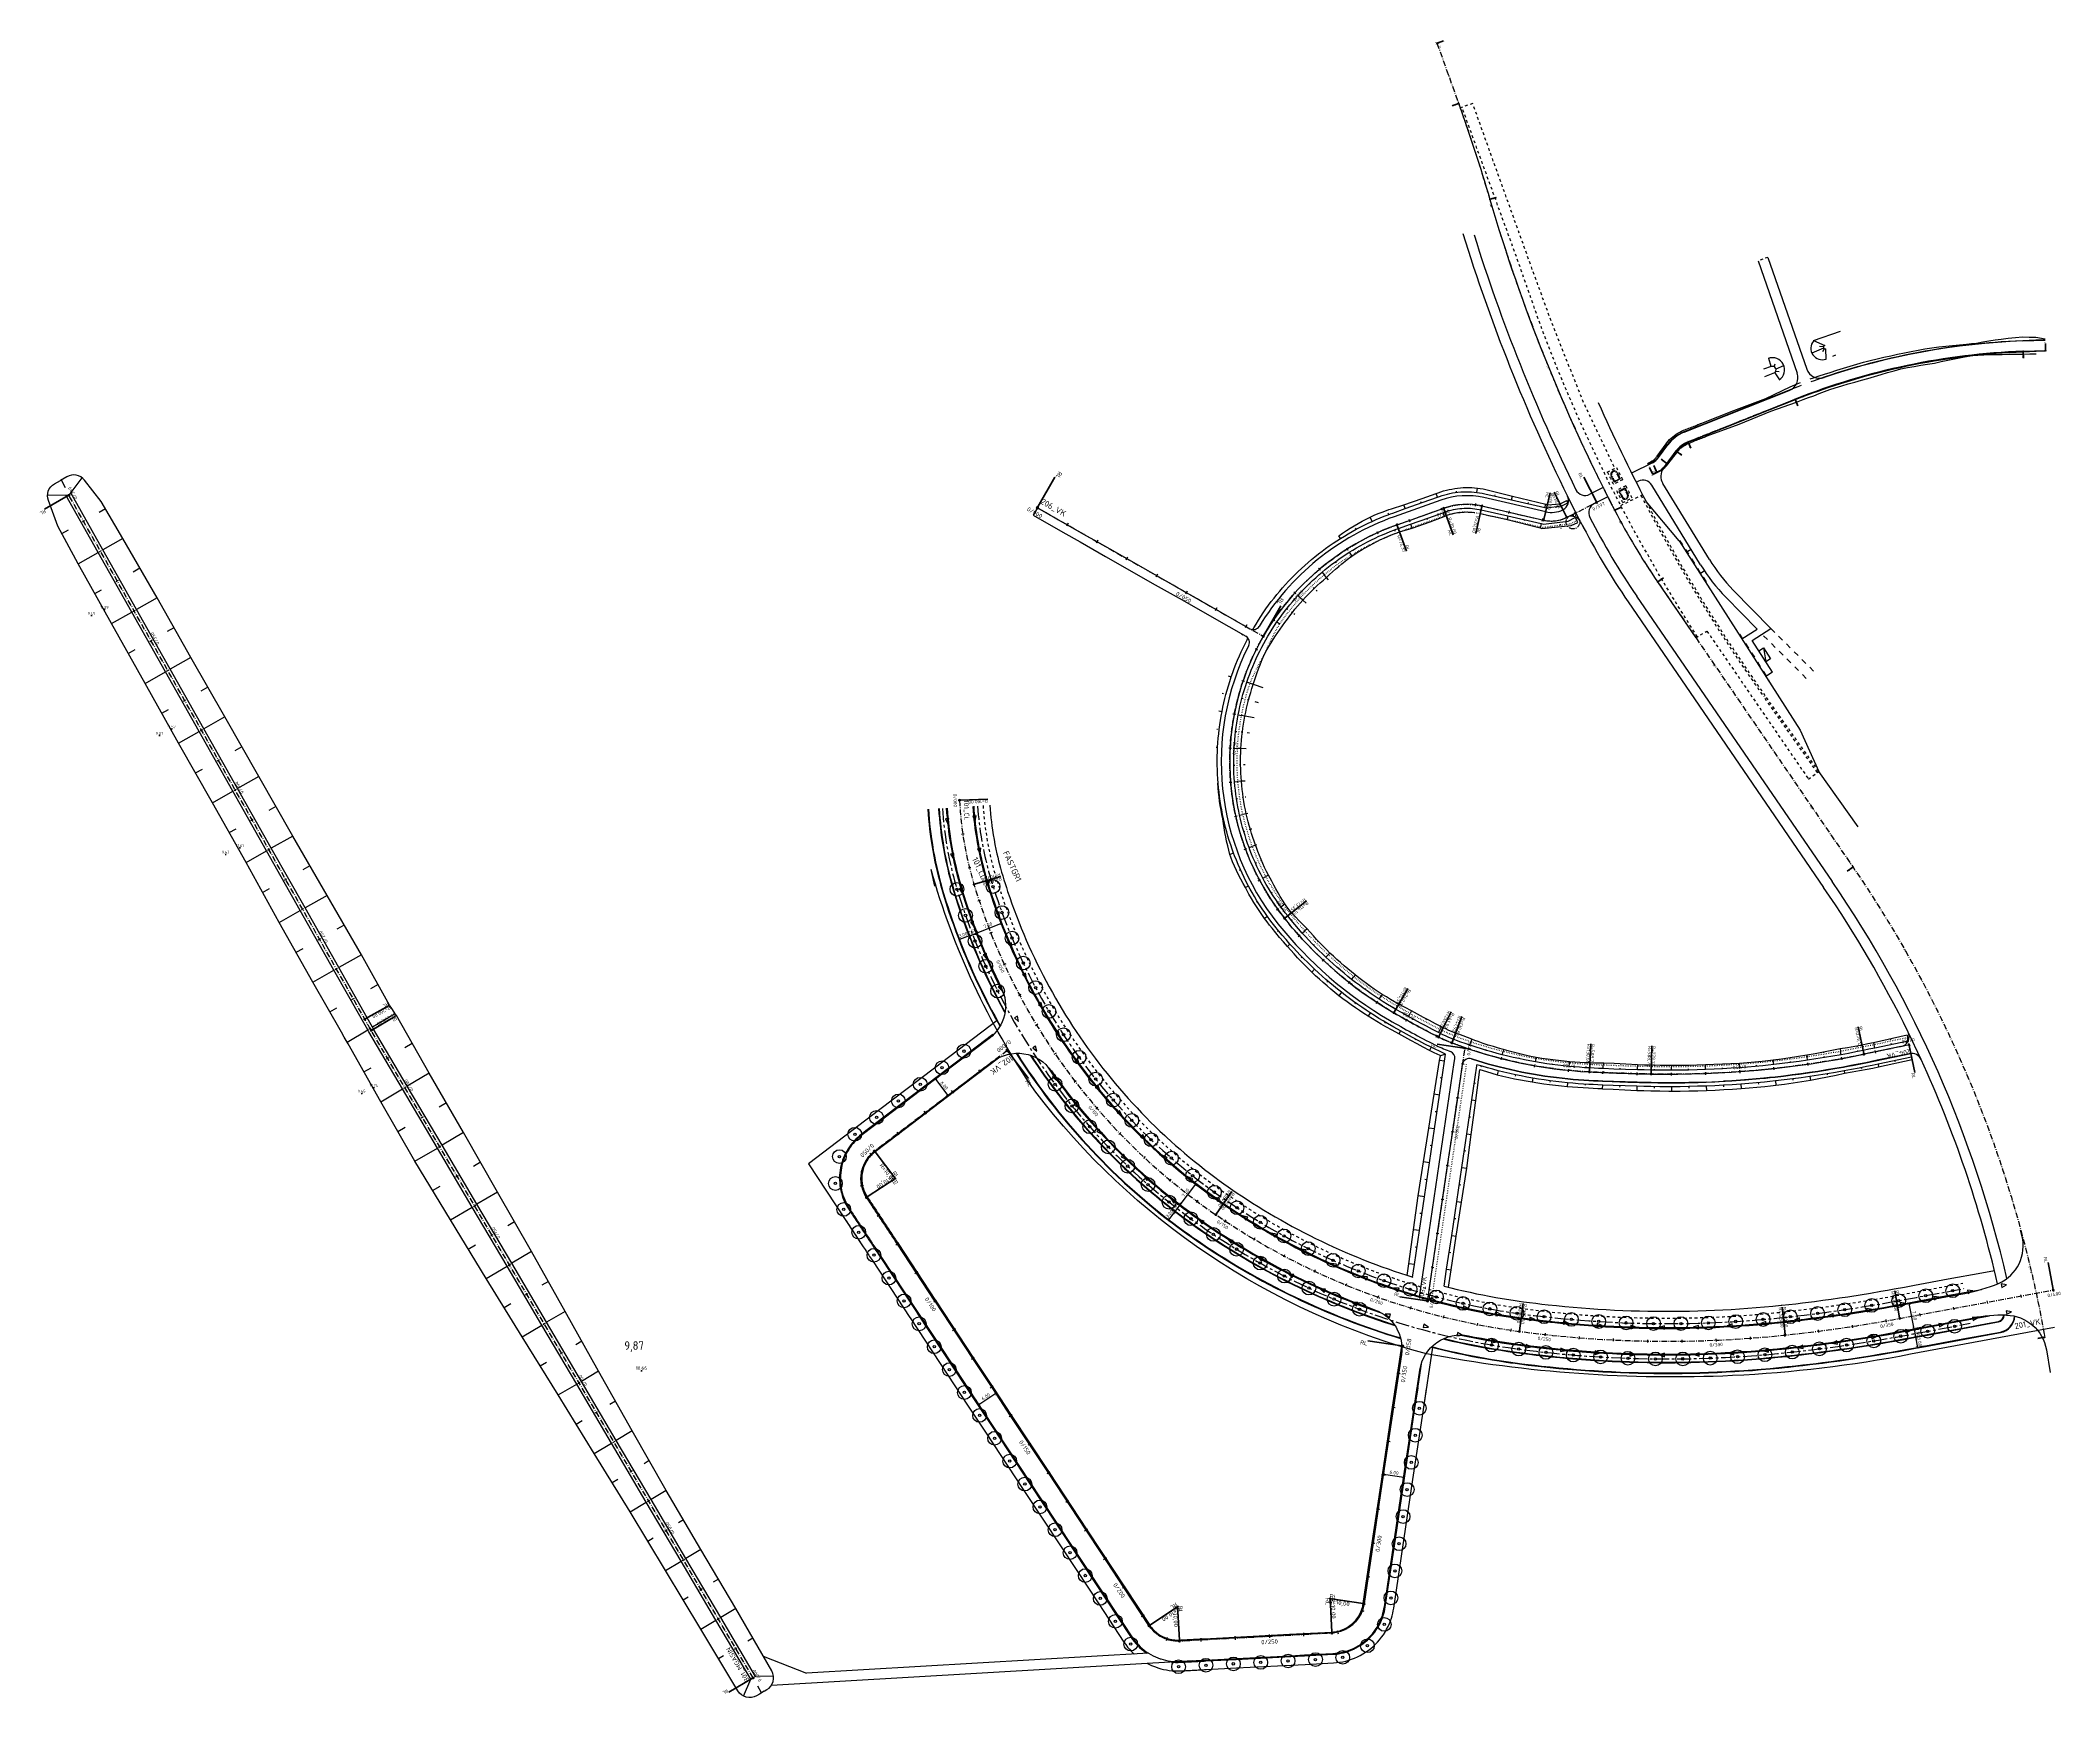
# Model space of a CAD drawing. Header units: metres. Extents: x 117388 to 123031, y 6148214 to 6150604.
# Drawn here: x 119240 to 119829, y 6148214 to 6148698 of the extents above; entities that cross this region are included whole.
import ezdxf
from ezdxf.enums import TextEntityAlignment as Align

# ---------------------------------------------------------------- set-up
doc = ezdxf.new("R2010")
doc.units = ezdxf.units.M
doc.header["$LTSCALE"] = 0.4
for name, pattern in [('AA_CENTER_4', [6.5, 4, -1, 0.5, -1]), ('AA_DASHED_2', [4, 2, -2]), ('AA_DASHED_4', [8, 4, -4]), ('AA_DOT_2', [1.25, 0.25, -1]), ('BH90-VAGMITT', [6.7, 4.2, -1, 0.5, -1]), ('CENTER', [16, 10, -2, 2, -2]), ('Plangrans2000', [41, 31, -4.2, 1.6, -4.2])]:
    doc.linetypes.add(name, pattern=pattern)
doc.layers.get('0').update_dxf_attribs({"linetype": 'CONTINUOUS'})
doc.layers.get('DEFPOINTS').update_dxf_attribs({"color": 5, "linetype": 'CONTINUOUS'})
for name, color, linetype in [('02_dib', 1, 'AA_DOT_2'), ('04_mått', 1, 'CONTINUOUS'), ('05_beg', 4, 'AA_DASHED_2'), ('05_kbtg-B', 1, 'AA_DASHED_4'), ('05_kgrv2', 1, 'AA_CENTER_4'), ('05_MAGASIN2', 4, 'CONTINUOUS'), ('05_mått', 4, 'CONTINUOUS'), ('05_slänt', 4, 'CONTINUOUS'), ('05_stödremsa', 4, 'CONTINUOUS'), ('19_träd', 3, 'CONTINUOUS'), ('M-31-Centrumlinje', 1, 'BH90-VAGMITT'), ('M-31-Linjenamn', 3, 'CONTINUOUS'), ('M-311', 4, 'CENTER'), ('M-312A', 3, 'CONTINUOUS'), ('M-318', 5, 'CONTINUOUS'), ('M-32-Sektionering_markering', 3, 'CONTINUOUS'), ('M-32-Sektionering_text', 1, 'CONTINUOUS'), ('M-32-TP_text', 1, 'CONTINUOUS'), ('M-364', 6, 'CONTINUOUS'), ('S062användningsgräns', 6, 'Plangrans2000'), ('taktila', 1, 'CONTINUOUS'), ('Z-carro', 3, 'CONTINUOUS')]:
    doc.layers.add(name, color=color, linetype=linetype)
doc.layers.add('M-32-TP_markering', color=3, linetype='CONTINUOUS', lineweight=35)
doc.styles.add('ISO', font='iso.shx')
doc.styles.add('ISO35', font='ISO3098', dxfattribs={"height": 3.5})
doc.styles.add('ISO50', font='ISO3098', dxfattribs={"height": 5})
doc.styles.add('P_ISO_35', font='ISO', dxfattribs={"height": 3.5})
doc.dimstyles.new('BH90$0', dxfattribs={"dimtxt": 2.5, "dimasz": 2, "dimexe": 1, "dimexo": 5, "dimgap": 1, "dimtad": 1, "dimzin": 0, "dimdsep": 46, "dimtxsty": 'ISO', "dimblk1": 'ARCHTICK', "dimblk2": 'ARCHTICK', "dimsah": 1, "dimcen": 1.5, "dimadec": 0, "dimazin": 0, "dimtfac": 1, "dimtix": 1, "dimtmove": 0, "dimatfit": 3, "dimfxl": 1, "dimtolj": 1, "dimtzin": 0, "dimarcsym": 0})

# ---------------------------------------------------------------- blocks, each defined once
blk = doc.blocks.new('Befintligt träd')
for centre, radius in [((0.01, -0.01), 2), ((0, 0), 0.347)]:
    blk.add_circle(centre, radius)
blk = doc.blocks.new('_zniv')
at = {"color": 0}
for p, q in [((-0.4, 0), (0.4, 0)), ((0, 0.4), (0, -0.4))]:
    blk.add_line(p, q, dxfattribs=at)
at = {"color": 4, "style": 'ISO'}
blk.add_attdef('ZNIV', text='', height=2, dxfattribs=at).set_placement((0, 0), align=Align.BOTTOM_CENTER)
blk = doc.blocks.new('_ARCHTICK')
at = {"color": 0, "linetype": 'ByBlock', "const_width": 0.15}
blk.add_lwpolyline([(-0.5, -0.5), (0.5, 0.5)], dxfattribs=at)
blk = doc.blocks.new('*D124')
at = {"layer": '05_mått', "color": 0, "lineweight": -2, "transparency": 16777216}
for p, q in [((119786.89, 6148321.72), (119786.74, 6148322.5)), ((119786.89, 6148321.72), (119787.34, 6148319.26)), ((119788.51, 6148322.02), (119787.28, 6148321.79)), ((119787.34, 6148319.26), (119787.49, 6148318.47)), ((119788.96, 6148319.56), (119787.73, 6148319.33))]:
    blk.add_line(p, q, dxfattribs=at)
at = {"layer": 'DEFPOINTS', "color": 0, "transparency": 16777216}
for p in [(119786.54, 6148321.65), (119786.99, 6148319.2), (119787.34, 6148319.26)]:
    blk.add_point(p, dxfattribs=at)
at = {"layer": '05_mått', "color": 0, "lineweight": -2, "transparency": 16777216, "xscale": 0.8, "yscale": 0.8, "zscale": 0.8}
for p, rotation in [((119786.89, 6148321.72), 280.4671676306992), ((119787.34, 6148319.26), 100.4671676306992)]:
    blk.add_blockref('_ARCHTICK', p, dxfattribs=dict(at, rotation=rotation))
at = {"layer": '05_mått', "color": 0, "transparency": 16777216, "insert": (119788, 6148320.65), "char_height": 1, "attachment_point": 5, "rotation": 280.46717, "style": 'ISO'}
blk.add_mtext('\\A1;2.50', dxfattribs=at)
blk = doc.blocks.new('*D125')
at = {"layer": '05_mått', "color": 0, "lineweight": -2, "transparency": 16777216}
for p, q in [((119786.89, 6148321.72), (119785.52, 6148329.09)), ((119787.49, 6148329.46), (119785.92, 6148329.17)), ((119788.85, 6148322.08), (119787.28, 6148321.79))]:
    blk.add_line(p, q, dxfattribs=at)
at = {"layer": 'DEFPOINTS', "color": 0, "transparency": 16777216}
for p in [(119785.52, 6148329.09), (119785.52, 6148329.09), (119786.89, 6148321.72)]:
    blk.add_point(p, dxfattribs=at)
at = {"layer": '05_mått', "color": 0, "lineweight": -2, "transparency": 16777216, "xscale": 0.8, "yscale": 0.8, "zscale": 0.8}
for p, rotation in [((119785.52, 6148329.09), 100.4671676447182), ((119786.89, 6148321.72), 280.4671676447182)]:
    blk.add_blockref('_ARCHTICK', p, dxfattribs=dict(at, rotation=rotation))
at = {"layer": '05_mått', "color": 0, "transparency": 16777216, "insert": (119787.09, 6148325.57), "char_height": 1, "attachment_point": 5, "rotation": 280.46717, "style": 'ISO'}
blk.add_mtext('\\A1;7.50', dxfattribs=at)
blk = doc.blocks.new('*D126')
at = {"layer": '05_mått', "color": 0, "lineweight": -2, "transparency": 16777216}
for p, q in [((119787.34, 6148319.26), (119787.89, 6148316.31)), ((119789.31, 6148319.62), (119787.73, 6148319.33)), ((119789.85, 6148316.67), (119788.28, 6148316.38))]:
    blk.add_line(p, q, dxfattribs=at)
at = {"layer": 'DEFPOINTS', "color": 0, "transparency": 16777216}
for p in [(119787.34, 6148319.26), (119787.89, 6148316.31), (119787.89, 6148316.31)]:
    blk.add_point(p, dxfattribs=at)
at = {"layer": '05_mått', "color": 0, "lineweight": -2, "transparency": 16777216, "xscale": 0.8, "yscale": 0.8, "zscale": 0.8}
for p, rotation in [((119787.34, 6148319.26), 100.4671676242498), ((119787.89, 6148316.31), 280.4671676242498)]:
    blk.add_blockref('_ARCHTICK', p, dxfattribs=dict(at, rotation=rotation))
at = {"layer": '05_mått', "color": 0, "transparency": 16777216, "insert": (119788.5, 6148317.95), "char_height": 1, "attachment_point": 5, "rotation": 280.46717, "style": 'ISO'}
blk.add_mtext('\\A1;3.00', dxfattribs=at)
blk = doc.blocks.new('*D127')
at = {"layer": '05_mått', "color": 0, "lineweight": -2, "transparency": 16777216}
for p, q in [((119569.66, 6148357.17), (119570.93, 6148356.2)), ((119567.83, 6148354.79), (119569.1, 6148353.82)), ((119569.42, 6148353.57), (119571.25, 6148355.95))]:
    blk.add_line(p, q, dxfattribs=at)
at = {"layer": 'DEFPOINTS', "color": 0, "transparency": 16777216}
for p in [(119569.42, 6148353.57), (119571.25, 6148355.95), (119571.25, 6148355.95)]:
    blk.add_point(p, dxfattribs=at)
at = {"layer": '05_mått', "color": 0, "lineweight": -2, "transparency": 16777216, "xscale": 0.8, "yscale": 0.8, "zscale": 0.8}
for p, rotation in [((119571.25, 6148355.95), 52.4888517839133), ((119569.42, 6148353.57), 232.4888517839133)]:
    blk.add_blockref('_ARCHTICK', p, dxfattribs=dict(at, rotation=rotation))
at = {"layer": '05_mått', "color": 0, "transparency": 16777216, "insert": (119569.62, 6148355.31), "char_height": 1, "attachment_point": 5, "rotation": 52.48885, "style": 'ISO'}
blk.add_mtext('\\A1;3.00', dxfattribs=at)
blk = doc.blocks.new('*D128')
at = {"layer": '05_mått', "color": 0, "lineweight": -2, "transparency": 16777216}
for p, q in [((119569.66, 6148357.17), (119570.93, 6148356.2)), ((119571.18, 6148359.16), (119572.45, 6148358.18)), ((119571.25, 6148355.95), (119572.77, 6148357.94)), ((119572.77, 6148357.94), (119573.26, 6148358.57)), ((119571.25, 6148355.95), (119570.76, 6148355.32))]:
    blk.add_line(p, q, dxfattribs=at)
at = {"layer": 'DEFPOINTS', "color": 0, "transparency": 16777216}
for p in [(119572.77, 6148357.94), (119572.77, 6148357.94), (119571.25, 6148355.95)]:
    blk.add_point(p, dxfattribs=at)
at = {"layer": '05_mått', "color": 0, "lineweight": -2, "transparency": 16777216, "xscale": 0.8, "yscale": 0.8, "zscale": 0.8}
for p, rotation in [((119571.25, 6148355.95), 52.4888517775527), ((119572.77, 6148357.94), 232.4888517775527)]:
    blk.add_blockref('_ARCHTICK', p, dxfattribs=dict(at, rotation=rotation))
at = {"layer": '05_mått', "color": 0, "transparency": 16777216, "insert": (119571.29, 6148357.49), "char_height": 1, "attachment_point": 5, "rotation": 52.48885, "style": 'ISO'}
blk.add_mtext('\\A1;2.50', dxfattribs=at)
blk = doc.blocks.new('*D129')
at = {"layer": '05_mått', "color": 0, "lineweight": -2, "transparency": 16777216}
for p, q in [((119572.77, 6148357.94), (119577.34, 6148363.89)), ((119575.75, 6148365.1), (119577.02, 6148364.13)), ((119571.18, 6148359.16), (119572.45, 6148358.18))]:
    blk.add_line(p, q, dxfattribs=at)
at = {"layer": 'DEFPOINTS', "color": 0, "transparency": 16777216}
for p in [(119577.34, 6148363.89), (119577.34, 6148363.89), (119572.77, 6148357.94)]:
    blk.add_point(p, dxfattribs=at)
at = {"layer": '05_mått', "color": 0, "lineweight": -2, "transparency": 16777216, "xscale": 0.8, "yscale": 0.8, "zscale": 0.8}
for p, rotation in [((119577.34, 6148363.89), 52.4888517858647), ((119572.77, 6148357.94), 232.4888517858647)]:
    blk.add_blockref('_ARCHTICK', p, dxfattribs=dict(at, rotation=rotation))
at = {"layer": '05_mått', "color": 0, "transparency": 16777216, "insert": (119574.34, 6148361.46), "char_height": 1, "attachment_point": 5, "rotation": 52.48885, "style": 'ISO'}
blk.add_mtext('\\A1;7.50', dxfattribs=at)
blk = doc.blocks.new('*D130')
at = {"layer": '05_mått', "color": 0, "lineweight": -2, "transparency": 16777216}
for p, q in [((119517.91, 6148304.49), (119518.79, 6148303.16)), ((119512.9, 6148301.19), (119513.78, 6148299.85)), ((119519.01, 6148302.82), (119514, 6148299.52))]:
    blk.add_line(p, q, dxfattribs=at)
at = {"layer": 'DEFPOINTS', "color": 0, "transparency": 16777216}
for p in [(119514, 6148299.52), (119514, 6148299.52), (119519.01, 6148302.82)]:
    blk.add_point(p, dxfattribs=at)
at = {"layer": '05_mått', "color": 0, "lineweight": -2, "transparency": 16777216, "xscale": 0.8, "yscale": 0.8, "zscale": 0.8}
for p, rotation in [((119519.01, 6148302.82), 33.41006623219366), ((119514, 6148299.52), 213.4100662321936)]:
    blk.add_blockref('_ARCHTICK', p, dxfattribs=dict(at, rotation=rotation))
at = {"layer": '05_mått', "color": 0, "transparency": 16777216, "insert": (119516.01, 6148301.92), "char_height": 1, "attachment_point": 5, "rotation": 33.41007, "style": 'ISO'}
blk.add_mtext('\\A1;6.00', dxfattribs=at)
blk = doc.blocks.new('*D131')
at = {"layer": '05_mått', "color": 0, "lineweight": -2, "transparency": 16777216}
for p, q in [((119507.62, 6148437.18), (119508.2, 6148435.69)), ((119511.14, 6148436.4), (119508.35, 6148435.31)), ((119510.42, 6148438.27), (119511, 6148436.78))]:
    blk.add_line(p, q, dxfattribs=at)
at = {"layer": 'DEFPOINTS', "color": 0, "transparency": 16777216}
for p in [(119508.35, 6148435.31), (119508.35, 6148435.31), (119511.14, 6148436.4)]:
    blk.add_point(p, dxfattribs=at)
at = {"layer": '05_mått', "color": 0, "lineweight": -2, "transparency": 16777216, "xscale": 0.8, "yscale": 0.8, "zscale": 0.8}
for p, rotation in [((119508.35, 6148435.31), 201.2944830933929), ((119511.14, 6148436.4), 21.2944830933929)]:
    blk.add_blockref('_ARCHTICK', p, dxfattribs=dict(at, rotation=rotation))
at = {"layer": '05_mått', "color": 0, "transparency": 16777216, "insert": (119509.42, 6148436.7), "char_height": 1, "attachment_point": 5, "rotation": 21.29448, "style": 'ISO'}
blk.add_mtext('\\A1;3.00', dxfattribs=at)
blk = doc.blocks.new('*D132')
at = {"layer": '05_mått', "color": 0, "lineweight": -2, "transparency": 16777216}
for p, q in [((119512.75, 6148439.18), (119513.33, 6148437.69)), ((119511.14, 6148436.4), (119510.4, 6148436.11)), ((119510.42, 6148438.27), (119511, 6148436.78)), ((119511.14, 6148436.4), (119513.47, 6148437.31)), ((119513.47, 6148437.31), (119514.22, 6148437.6))]:
    blk.add_line(p, q, dxfattribs=at)
at = {"layer": 'DEFPOINTS', "color": 0, "transparency": 16777216}
for p in [(119511.14, 6148436.4), (119513.47, 6148437.31), (119513.47, 6148437.31)]:
    blk.add_point(p, dxfattribs=at)
at = {"layer": '05_mått', "color": 0, "lineweight": -2, "transparency": 16777216, "xscale": 0.8, "yscale": 0.8, "zscale": 0.8}
for p, rotation in [((119511.14, 6148436.4), 21.29448301125133), ((119513.47, 6148437.31), 201.2944830112513)]:
    blk.add_blockref('_ARCHTICK', p, dxfattribs=dict(at, rotation=rotation))
at = {"layer": '05_mått', "color": 0, "transparency": 16777216, "insert": (119511.98, 6148437.7), "char_height": 1, "attachment_point": 5, "rotation": 21.29448, "style": 'ISO'}
blk.add_mtext('\\A1;2.50', dxfattribs=at)
blk = doc.blocks.new('*D133')
at = {"layer": '05_mått', "color": 0, "lineweight": -2, "transparency": 16777216}
for p, q in [((119512.75, 6148439.18), (119513.33, 6148437.69)), ((119513.47, 6148437.31), (119520.46, 6148440.04)), ((119519.73, 6148441.9), (119520.31, 6148440.41))]:
    blk.add_line(p, q, dxfattribs=at)
at = {"layer": 'DEFPOINTS', "color": 0, "transparency": 16777216}
for p in [(119520.46, 6148440.04), (119520.46, 6148440.04), (119513.47, 6148437.31)]:
    blk.add_point(p, dxfattribs=at)
at = {"layer": '05_mått', "color": 0, "lineweight": -2, "transparency": 16777216, "xscale": 0.8, "yscale": 0.8, "zscale": 0.8}
for p, rotation in [((119520.46, 6148440.04), 21.29448288244743), ((119513.47, 6148437.31), 201.2944828824475)]:
    blk.add_blockref('_ARCHTICK', p, dxfattribs=dict(at, rotation=rotation))
at = {"layer": '05_mått', "color": 0, "transparency": 16777216, "insert": (119516.64, 6148439.51), "char_height": 1, "attachment_point": 5, "rotation": 21.29448, "style": 'ISO'}
blk.add_mtext('\\A1;7.50', dxfattribs=at)
blk = doc.blocks.new('*D134')
at = {"layer": '05_mått', "color": 0, "lineweight": -2, "transparency": 16777216}
for p, q in [((119631.85, 6148277.86), (119632.01, 6148278.94)), ((119632.07, 6148279.34), (119638.01, 6148278.45)), ((119637.79, 6148276.97), (119637.95, 6148278.05))]:
    blk.add_line(p, q, dxfattribs=at)
at = {"layer": 'DEFPOINTS', "color": 0, "transparency": 16777216}
for p in [(119632.15, 6148279.84), (119638.01, 6148278.45), (119638.08, 6148278.95)]:
    blk.add_point(p, dxfattribs=at)
at = {"layer": '05_mått', "color": 0, "lineweight": -2, "transparency": 16777216, "xscale": 0.8, "yscale": 0.8, "zscale": 0.8}
for p, rotation in [((119632.07, 6148279.34), 171.4810195141915), ((119638.01, 6148278.45), 351.4810195141915)]:
    blk.add_blockref('_ARCHTICK', p, dxfattribs=dict(at, rotation=rotation))
at = {"layer": '05_mått', "color": 0, "transparency": 16777216, "insert": (119635.17, 6148279.78), "char_height": 1, "attachment_point": 5, "rotation": 351.48102, "style": 'ISO'}
blk.add_mtext('\\A1;6.00', dxfattribs=at)
blk = doc.blocks.new('*D135')
at = {"layer": '05_mått', "color": 0, "lineweight": -2, "transparency": 16777216}
for p, q in [((119501.36, 6148394.57), (119504.98, 6148389.79)), ((119502.6, 6148395.52), (119501.68, 6148394.82)), ((119506.23, 6148390.74), (119505.3, 6148390.04))]:
    blk.add_line(p, q, dxfattribs=at)
at = {"layer": 'DEFPOINTS', "color": 0, "transparency": 16777216}
for p in [(119501.01, 6148394.31), (119504.64, 6148389.53), (119504.98, 6148389.79)]:
    blk.add_point(p, dxfattribs=at)
at = {"layer": '05_mått', "color": 0, "lineweight": -2, "transparency": 16777216, "xscale": 0.8, "yscale": 0.8, "zscale": 0.8}
for p, rotation in [((119501.36, 6148394.57), 127.1924042460118), ((119504.98, 6148389.79), 307.1924042460118)]:
    blk.add_blockref('_ARCHTICK', p, dxfattribs=dict(at, rotation=rotation))
at = {"layer": '05_mått', "color": 0, "transparency": 16777216, "insert": (119503.89, 6148392.73), "char_height": 1, "attachment_point": 5, "rotation": 307.1924, "style": 'ISO'}
blk.add_mtext('\\A1;6.00', dxfattribs=at)

msp = doc.modelspace()

# ---------------------------------------------------------------- linework, layer by layer
at = {"layer": '02_dib', "flags": 128}
for points in [[(119785.013, 6148406.667), (119775.222, 6148404.638), (119773.532, 6148404.287), (119771.843, 6148403.937), (119769.72, 6148403.506), (119767.594, 6148403.091), (119765.464, 6148402.693), (119763.022, 6148402.257), (119760.576, 6148401.844), (119758.126, 6148401.452), (119755.673, 6148401.082), (119753.217, 6148400.735), (119750.758, 6148400.409), (119748.296, 6148400.105), (119745.831, 6148399.824), (119744.243, 6148399.654), (119742.653, 6148399.493), (119740.42, 6148399.284), (119738.186, 6148399.092), (119735.95, 6148398.918), (119733.475, 6148398.747), (119730.999, 6148398.598), (119728.521, 6148398.472), (119726.043, 6148398.367), (119723.564, 6148398.285), (119721.084, 6148398.225), (119718.603, 6148398.187), (119716.122, 6148398.172), (119715.358, 6148398.171), (119712.798, 6148398.186), (119710.238, 6148398.224), (119708.211, 6148398.266), (119706.184, 6148398.316), (119702.763, 6148398.417), (119699.343, 6148398.537), (119696.327, 6148398.659), (119696.227, 6148398.664), (119694.91, 6148398.722), (119693.593, 6148398.784), (119692.276, 6148398.848), (119690.795, 6148398.931), (119689.316, 6148399.031), (119687.838, 6148399.148), (119686.361, 6148399.282), (119684.731, 6148399.45), (119683.103, 6148399.638), (119681.477, 6148399.848), (119679.854, 6148400.078), (119678.234, 6148400.329), (119676.617, 6148400.6), (119675.004, 6148400.892), (119673.395, 6148401.205), (119671.79, 6148401.538), (119670.189, 6148401.892), (119668.593, 6148402.266), (119667.002, 6148402.66), (119665.485, 6148403.056), (119663.973, 6148403.471), (119662.467, 6148403.904), (119660.965, 6148404.355), (119659.469, 6148404.825), (119658.52, 6148405.133), (119657.573, 6148405.449), (119656.286, 6148405.891), (119655.004, 6148406.347), (119653.727, 6148406.817), (119653.263, 6148406.991), (119652.798, 6148407.168), (119652.055, 6148407.461), (119651.318, 6148407.769), (119650.587, 6148408.091), (119649.863, 6148408.428), (119649.146, 6148408.78), (119648.589, 6148409.061), (119646.824, 6148409.963), (119645.067, 6148410.88), (119643.317, 6148411.812), (119641.576, 6148412.758), (119639.842, 6148413.719), (119638.009, 6148414.756), (119636.185, 6148415.808), (119634.971, 6148416.527), (119633.766, 6148417.26), (119632.57, 6148418.008), (119631.384, 6148418.772), (119630.215, 6148419.545), (119629.055, 6148420.333), (119627.906, 6148421.135), (119626.766, 6148421.951), (119625.637, 6148422.782), (119624.518, 6148423.626), (119623.41, 6148424.485), (119622.313, 6148425.357), (119621.227, 6148426.243), (119620.151, 6148427.142), (119619.087, 6148428.055), (119618.035, 6148428.98), (119616.994, 6148429.919), (119615.965, 6148430.871), (119614.948, 6148431.836), (119613.943, 6148432.813), (119612.95, 6148433.802), (119611.969, 6148434.804), (119611.001, 6148435.818), (119610.046, 6148436.844), (119609.104, 6148437.882), (119608.027, 6148439.101), (119606.968, 6148440.335), (119605.927, 6148441.584), (119604.904, 6148442.849), (119604.231, 6148443.706), (119603.571, 6148444.574), (119602.924, 6148445.452), (119602.18, 6148446.498), (119601.456, 6148447.557), (119600.751, 6148448.628), (119600.065, 6148449.712), (119599.398, 6148450.809), (119598.752, 6148451.917), (119598.26, 6148452.793), (119597.78, 6148453.676), (119597.187, 6148454.81), (119596.614, 6148455.954), (119596.062, 6148457.109), (119595.531, 6148458.274), (119595.021, 6148459.448), (119594.532, 6148460.63), (119594.065, 6148461.822), (119593.802, 6148462.521), (119593.39, 6148463.663), (119592.998, 6148464.811), (119592.626, 6148465.966), (119592.274, 6148467.127), (119591.941, 6148468.294), (119591.628, 6148469.466), (119591.335, 6148470.644), (119591.063, 6148471.826), (119590.81, 6148473.013), (119590.578, 6148474.204), (119590.366, 6148475.398), (119590.175, 6148476.597), (119590.004, 6148477.798), (119589.853, 6148479.002), (119589.723, 6148480.208), (119589.614, 6148481.416), (119589.525, 6148482.627), (119589.457, 6148483.838), (119589.409, 6148485.05), (119589.382, 6148486.263), (119589.376, 6148487.477), (119589.39, 6148488.69), (119589.426, 6148489.903), (119589.481, 6148491.115), (119589.558, 6148492.326), (119589.655, 6148493.535), (119589.773, 6148494.743), (119589.911, 6148495.948), (119590.07, 6148497.151), (119590.249, 6148498.351), (119590.449, 6148499.548), (119590.669, 6148500.741), (119590.905, 6148501.91), (119591.16, 6148503.075), (119591.435, 6148504.235), (119591.73, 6148505.39), (119592.044, 6148506.541), (119592.376, 6148507.685), (119592.754, 6148508.905), (119593.154, 6148510.117), (119593.628, 6148511.236), (119594.12, 6148512.345), (119594.631, 6148513.445), (119595.16, 6148514.534), (119595.708, 6148515.614), (119596.273, 6148516.682), (119596.855, 6148517.739), (119597.455, 6148518.785), (119597.932, 6148519.893), (119598.428, 6148520.993), (119598.943, 6148522.086), (119599.478, 6148523.172), (119600.032, 6148524.249), (119600.605, 6148525.317), (119601.197, 6148526.377), (119601.807, 6148527.428), (119602.509, 6148528.435), (119603.227, 6148529.429), (119603.963, 6148530.411), (119604.716, 6148531.38), (119605.485, 6148532.336), (119606.247, 6148533.251), (119607.024, 6148534.153), (119607.816, 6148535.042), (119608.638, 6148535.934), (119609.476, 6148536.812), (119610.328, 6148537.676), (119611.195, 6148538.525), (119612.076, 6148539.359), (119612.972, 6148540.178), (119613.881, 6148540.981), (119614.804, 6148541.769), (119615.74, 6148542.541), (119616.689, 6148543.297), (119617.65, 6148544.037), (119618.625, 6148544.76), (119619.611, 6148545.466), (119620.61, 6148546.156), (119621.619, 6148546.828), (119622.641, 6148547.484), (119623.677, 6148548.114), (119624.724, 6148548.727), (119625.781, 6148549.322), (119626.848, 6148549.899), (119627.925, 6148550.458), (119629.01, 6148550.998), (119630.105, 6148551.519), (119631.208, 6148552.022), (119632.257, 6148552.504), (119633.313, 6148552.97), (119634.378, 6148553.418), (119635.449, 6148553.85), (119636.1, 6148554.091), (119636.753, 6148554.327), (119640.343, 6148555.601), (119645.649, 6148557.485), (119649.767, 6148558.947), (119650.389, 6148559.168), (119650.955, 6148559.35), (119651.528, 6148559.514), (119652.105, 6148559.658), (119652.686, 6148559.782), (119653.271, 6148559.888), (119653.859, 6148559.973), (119654.449, 6148560.039), (119655.041, 6148560.085), (119655.633, 6148560.111), (119656.226, 6148560.118), (119656.819, 6148560.105), (119657.41, 6148560.072), (119658, 6148560.019), (119660.323, 6148559.627)], [(119660.323, 6148559.627), (119668.157, 6148557.956), (119677.905, 6148555.722), (119678.382, 6148555.613), (119686.573, 6148556.607), (119688.502, 6148557.58)], [(119646.132, 6148329.971), (119647.549, 6148339.54), (119649.013, 6148349.432), (119650.477, 6148359.324), (119651.942, 6148369.216), (119653.406, 6148379.109), (119654.871, 6148389.001), (119656.335, 6148398.893), (119656.335, 6148398.893)]]:
    msp.add_lwpolyline(points, dxfattribs=at)
at = {"layer": '05_beg'}
for p, q in [((119658.119, 6148679.304), (119654.474, 6148678.009)), ((119697.397, 6148571.749), (119700.087, 6148573.075)), ((119701.853, 6148569.52), (119699.175, 6148568.169)), ((119702.754, 6148567.734), (119700.075, 6148566.383)), ((119701.327, 6148561.992), (119707.609, 6148565.09)), ((119701.894, 6148562.829), (119704.585, 6148564.156)), ((119723.229, 6148523.412), (119726.482, 6148525.327)), ((119726.482, 6148525.327), (119756.087, 6148482.164)), ((119758.702, 6148484.097), (119743.082, 6148506.121)), ((119759.11, 6148484.386), (119743.49, 6148506.41)), ((119756.087, 6148482.164), (119759.11, 6148484.386))]:
    msp.add_line(p, q, dxfattribs=at)
at = {"layer": '05_beg', "flags": 128}
for points in [[(119723.652, 6148523.678), (119717.926, 6148532.779), (119712.608, 6148541.6), (119705.131, 6148554.778), (119701.677, 6148561.321), (119698.239, 6148567.91), (119695.047, 6148574.574), (119689.552, 6148586.192), (119684.104, 6148598.804), (119680.264, 6148608.428), (119677.907, 6148614.611), (119670.331, 6148636.098), (119654.987, 6148678.187)], [(119699.393, 6148573.291), (119690.485, 6148591.984), (119681.116, 6148615.54), (119675.055, 6148632.128), (119669.157, 6148648.54), (119663.4, 6148664.53), (119658.083, 6148679.405)], [(119744.24, 6148634.401), (119741.407, 6148633.416)], [(119515.245, 6148474.398), (119515.334, 6148473.141), (119515.438, 6148471.905), (119515.559, 6148470.671), (119515.696, 6148469.438), (119515.849, 6148468.207), (119516.019, 6148466.98), (119516.237, 6148465.554), (119516.476, 6148464.132), (119516.738, 6148462.715), (119517.022, 6148461.301), (119517.328, 6148459.889), (119517.565, 6148458.861), (119517.815, 6148457.833), (119518.103, 6148456.705), (119518.405, 6148455.582), (119518.721, 6148454.462), (119519.052, 6148453.343), (119519.404, 6148452.194), (119519.765, 6148451.044), (119520.134, 6148449.897), (119520.51, 6148448.755), (119521.13, 6148446.929), (119521.769, 6148445.113), (119522.428, 6148443.304), (119523.107, 6148441.503), (119523.806, 6148439.709), (119524.525, 6148437.924), (119525.264, 6148436.146), (119526.023, 6148434.377), (119526.801, 6148432.616), (119527.598, 6148430.864), (119528.415, 6148429.121), (119529.252, 6148427.387), (119530.107, 6148425.663), (119530.982, 6148423.948), (119531.875, 6148422.243), (119532.788, 6148420.548), (119533.719, 6148418.863), (119534.669, 6148417.189), (119535.638, 6148415.526), (119536.625, 6148413.873), (119537.63, 6148412.231), (119538.653, 6148410.601), (119539.695, 6148408.982), (119540.754, 6148407.375), (119541.831, 6148405.779), (119542.926, 6148404.196), (119544.039, 6148402.625), (119545.168, 6148401.066), (119546.315, 6148399.52), (119547.479, 6148397.987), (119548.661, 6148396.467), (119549.858, 6148394.96), (119551.073, 6148393.467), (119552.304, 6148391.987), (119553.552, 6148390.521), (119554.815, 6148389.069), (119556.095, 6148387.631), (119557.391, 6148386.207), (119558.702, 6148384.798), (119560.029, 6148383.403), (119561.371, 6148382.023), (119562.729, 6148380.659), (119564.101, 6148379.309), (119565.489, 6148377.975), (119566.895, 6148376.653), (119567.453, 6148376.136), (119568.765, 6148374.939), (119570.085, 6148373.759), (119571.418, 6148372.593), (119572.762, 6148371.44), (119574.117, 6148370.301), (119575.605, 6148369.078), (119577.105, 6148367.872), (119578.619, 6148366.683), (119580.146, 6148365.511), (119581.687, 6148364.355), (119583.001, 6148363.39), (119584.325, 6148362.437), (119585.658, 6148361.497), (119587.001, 6148360.568), (119588.288, 6148359.694), (119589.582, 6148358.831), (119591.201, 6148357.77), (119592.83, 6148356.727), (119594.468, 6148355.699), (119596.116, 6148354.687), (119597.775, 6148353.691), (119599.442, 6148352.712), (119601.12, 6148351.749), (119602.806, 6148350.802), (119604.502, 6148349.872), (119606.207, 6148348.958), (119607.92, 6148348.061), (119609.643, 6148347.181), (119611.374, 6148346.318), (119613.113, 6148345.471), (119614.86, 6148344.642), (119616.615, 6148343.83), (119618.378, 6148343.034), (119620.149, 6148342.257), (119621.927, 6148341.496), (119623.713, 6148340.753), (119625.506, 6148340.027), (119627.306, 6148339.319), (119629.112, 6148338.628), (119630.926, 6148337.955), (119632.745, 6148337.3), (119634.571, 6148336.662), (119636.404, 6148336.043), (119638.242, 6148335.441), (119640.086, 6148334.857), (119641.936, 6148334.291), (119643.478, 6148333.835), (119645.024, 6148333.39), (119646.573, 6148332.959), (119648.132, 6148332.538), (119649.695, 6148332.13), (119651.26, 6148331.735), (119653.14, 6148331.278), (119655.024, 6148330.84), (119656.912, 6148330.42), (119658.804, 6148330.019), (119660.7, 6148329.636), (119662.6, 6148329.272), (119664.503, 6148328.926), (119666.409, 6148328.598), (119668.318, 6148328.29), (119670.233, 6148327.999), (119671.437, 6148327.827), (119672.644, 6148327.661), (119674.459, 6148327.423), (119676.276, 6148327.195), (119678.095, 6148326.978), (119679.913, 6148326.771), (119682.348, 6148326.511), (119684.784, 6148326.269), (119687.222, 6148326.047), (119689.662, 6148325.843), (119692.103, 6148325.658), (119694.545, 6148325.491), (119696.989, 6148325.344), (119699.434, 6148325.215), (119701.879, 6148325.105), (119704.326, 6148325.014), (119706.773, 6148324.941), (119709.221, 6148324.888), (119711.208, 6148324.858), (119713.196, 6148324.841), (119715.134, 6148324.836), (119717.073, 6148324.843), (119719.011, 6148324.862), (119721.46, 6148324.903), (119723.907, 6148324.962), (119726.354, 6148325.041), (119728.8, 6148325.138), (119731.245, 6148325.254), (119733.69, 6148325.388), (119736.133, 6148325.542), (119738.575, 6148325.714), (119741.016, 6148325.905), (119743.455, 6148326.115), (119745.892, 6148326.344), (119748.333, 6148326.592), (119748.568, 6148326.617), (119750.584, 6148326.836), (119752.596, 6148327.064), (119754.608, 6148327.301), (119756.357, 6148327.516), (119758.104, 6148327.737), (119760.546, 6148328.058), (119762.985, 6148328.393), (119765.422, 6148328.742), (119767.86, 6148329.105), (119768.485, 6148329.201), (119771.521, 6148329.677), (119774.549, 6148330.175), (119777.576, 6148330.694), (119779.542, 6148331.043), (119781.512, 6148331.403), (119784.429, 6148331.941), (119787.349, 6148332.481), (119797.183, 6148334.298), (119801.143, 6148335.029)]]:
    msp.add_lwpolyline(points, dxfattribs=at)
at = {"layer": '05_beg'}
for centre, radius, start, end in [((120147.416, 6148793.074), 501.5, 206.188564, 206.645192), ((120147.416, 6148793.074), 498.5, 206.18821, 206.6445), ((120147.416, 6148793.074), 501.5, 206.87369, 207.329845), ((120147.416, 6148793.074), 498.5, 206.874373, 207.33636), ((120148.306, 6148793.529), 496.8, 207.399466, 215.346523), ((120148.306, 6148793.529), 496.3, 207.66095, 215.346523)]:
    msp.add_arc(centre, radius, start, end, dxfattribs=at)
at = {"layer": '05_kbtg-B'}
for p, q in [((119718.497, 6148551.809), (119726.581, 6148539.162)), ((119736.002, 6148524.425), (119744.619, 6148510.944)), ((119744.619, 6148510.944), (119744.45, 6148510.836))]:
    msp.add_line(p, q, dxfattribs=at)
at = {"layer": '05_kgrv2'}
msp.add_line((119736.002, 6148524.425), (119735.833, 6148524.318), dxfattribs=at)
at = {"layer": '05_kgrv2', "flags": 128}
msp.add_lwpolyline([(119700.915, 6148569.831, -0.0008957), (119700.118, 6148571.432, 1.0000209), (119698.684, 6148570.722, 0.0008985), (119699.486, 6148569.11)], format="xyb", close=True, dxfattribs=at)
msp.add_lwpolyline([(119702.446, 6148566.795), (119701.017, 6148566.074, 0.0009043), (119701.841, 6148564.461, 1.0003373), (119703.265, 6148565.191, -0.0009018), (119702.446, 6148566.795)], format="xyb", dxfattribs=at)
at = {"layer": '05_MAGASIN2'}
for p, q in [((119246.228, 6148569.431), (119247.391, 6148567.25)), ((119252.254, 6148570.103), (119248.488, 6148564.965)), ((119242.24, 6148565.051), (119248.488, 6148564.965)), ((119643.114, 6148562.74), (119642.991, 6148563.086)), ((119647.826, 6148564.413), (119647.451, 6148565.47)), ((119653.432, 6148565.815), (119653.383, 6148566.209)), ((119659.329, 6148565.81), (119659.488, 6148567.065)), ((119664.579, 6148564.726), (119664.672, 6148565.131)), ((119669.453, 6148563.609), (119669.715, 6148564.755)), ((119674.326, 6148562.493), (119674.407, 6148562.844)), ((119685.89, 6148562.758), (119685.562, 6148563.409)), ((119259.176, 6148560.985), (119257.274, 6148559.911)), ((119628.788, 6148557.363), (119628.22, 6148558.614)), ((119633.638, 6148559.365), (119633.484, 6148559.779)), ((119638.403, 6148561.067), (119638.006, 6148562.183)), ((119644.72, 6148558.217), (119644.832, 6148557.902)), ((119645.145, 6148557.02), (119645.115, 6148557.105)), ((119649.432, 6148559.89), (119649.767, 6148558.947)), ((119649.432, 6148559.89), (119649.811, 6148558.822)), ((119668.381, 6148558.931), (119668.153, 6148557.94)), ((119668.381, 6148558.931), (119668.157, 6148557.956)), ((119673.254, 6148557.814), (119673.18, 6148557.489)), ((119679.2, 6148561.376), (119679.421, 6148562.341)), ((119682.519, 6148561.265), (119682.456, 6148561.541)), ((119688.052, 6148558.472), (119688.502, 6148557.58)), ((119688.769, 6148557.05), (119688.502, 6148557.58)), ((119246.467, 6148553.81), (119248.338, 6148554.866)), ((119264.219, 6148552.348), (119258.388, 6148549.057)), ((119619.551, 6148552.392), (119619.061, 6148553.17)), ((119624.084, 6148555.035), (119623.903, 6148555.372)), ((119635.318, 6148554.868), (119635.434, 6148554.556)), ((119635.318, 6148554.868), (119635.44, 6148554.54)), ((119640.009, 6148556.544), (119640.343, 6148555.601)), ((119640.431, 6148555.353), (119640.343, 6148555.601)), ((119672.995, 6148556.681), (119673.007, 6148556.734)), ((119677.836, 6148555.422), (119677.905, 6148555.722)), ((119678.128, 6148556.697), (119677.905, 6148555.722)), ((119683.591, 6148556.586), (119683.666, 6148556.261)), ((119683.915, 6148555.175), (119683.881, 6148555.321)), ((119251.208, 6148545.003), (119256.995, 6148548.27)), ((119610.97, 6148546.338), (119611.075, 6148546.212)), ((119618.036, 6148545.568), (119618.232, 6148545.299)), ((119622.108, 6148548.33), (119622.641, 6148547.484)), ((119622.108, 6148548.33), (119622.807, 6148547.219)), ((119269.226, 6148543.692), (119267.252, 6148542.577)), ((119607.058, 6148542.822), (119607.096, 6148542.782)), ((119610.502, 6148539.245), (119610.733, 6148539.005)), ((119614.161, 6148542.535), (119614.804, 6148541.769)), ((119615.446, 6148541.003), (119614.804, 6148541.769)), ((119616.071, 6148540.259), (119615.446, 6148541.003)), ((119619.011, 6148544.23), (119618.883, 6148544.406)), ((119256.084, 6148536.272), (119258.027, 6148537.369)), ((119274.233, 6148535.035), (119268.221, 6148531.641)), ((119603.396, 6148539.048), (119603.518, 6148538.937)), ((119607.075, 6148535.714), (119607.816, 6148535.042)), ((119608.557, 6148534.371), (119607.816, 6148535.042)), ((119609.563, 6148533.459), (119608.557, 6148534.371)), ((119611.889, 6148537.804), (119611.657, 6148538.045)), ((119612.696, 6148536.966), (119612.427, 6148537.245)), ((119260.96, 6148527.541), (119266.828, 6148530.854)), ((119600.982, 6148527.993), (119601.807, 6148527.428)), ((119603.897, 6148531.957), (119604.159, 6148531.751)), ((119605.467, 6148530.718), (119605.205, 6148530.925)), ((119606.207, 6148530.134), (119605.96, 6148530.329)), ((119279.152, 6148526.328), (119277.147, 6148525.196)), ((119265.826, 6148518.804), (119267.799, 6148519.919)), ((119284.071, 6148517.622), (119278.054, 6148514.225)), ((119270.692, 6148510.068), (119276.661, 6148513.438)), ((119586.754, 6148512.289), (119587.661, 6148511.981)), ((119592.207, 6148510.438), (119593.154, 6148510.117)), ((119597.004, 6148508.81), (119592.207, 6148510.438)), ((119289.049, 6148508.948), (119287.022, 6148507.804)), ((119584.993, 6148507.263), (119585.377, 6148507.161)), ((119590.785, 6148505.728), (119591.107, 6148505.642)), ((119592.718, 6148505.215), (119592.396, 6148505.301)), ((119595.638, 6148504.441), (119594.665, 6148504.699)), ((119275.574, 6148501.341), (119277.576, 6148502.471)), ((119294.026, 6148500.275), (119287.887, 6148496.809)), ((119584.015, 6148502.027), (119584.974, 6148501.842)), ((119589.687, 6148500.931), (119590.669, 6148500.741)), ((119591.651, 6148500.552), (119590.669, 6148500.741)), ((119594.326, 6148500.035), (119591.651, 6148500.552)), ((119280.457, 6148492.614), (119286.494, 6148496.022)), ((119583.448, 6148496.746), (119583.684, 6148496.716)), ((119588.919, 6148496.071), (119589.249, 6148496.03)), ((119590.903, 6148495.826), (119590.573, 6148495.867)), ((119593.02, 6148495.565), (119592.315, 6148495.652)), ((119298.946, 6148491.569), (119296.898, 6148490.413)), ((119583.244, 6148491.456), (119583.69, 6148491.431)), ((119588.382, 6148486.25), (119588.716, 6148486.254)), ((119588.483, 6148491.169), (119589.481, 6148491.115)), ((119590.48, 6148491.06), (119589.481, 6148491.115)), ((119590.382, 6148486.277), (119590.049, 6148486.273)), ((119592.018, 6148490.976), (119590.48, 6148491.06)), ((119591.691, 6148486.295), (119591.254, 6148486.289)), ((119285.425, 6148483.935), (119287.421, 6148485.062)), ((119303.865, 6148482.863), (119297.72, 6148479.393)), ((119583.833, 6148480.943), (119583.711, 6148480.933)), ((119588.617, 6148481.335), (119589.614, 6148481.416)), ((119590.61, 6148481.498), (119589.614, 6148481.416)), ((119591.684, 6148481.586), (119590.61, 6148481.498)), ((119290.393, 6148475.256), (119296.327, 6148478.606)), ((119584.44, 6148475.73), (119584.381, 6148475.721)), ((119589.186, 6148476.447), (119589.515, 6148476.497)), ((119591.163, 6148476.746), (119590.834, 6148476.696)), ((119591.94, 6148476.863), (119591.681, 6148476.824)), ((119308.849, 6148474.192), (119306.778, 6148473.023)), ((119585.4, 6148470.571), (119585.172, 6148470.52)), ((119590.086, 6148471.61), (119591.063, 6148471.826)), ((119592.039, 6148472.042), (119591.063, 6148471.826)), ((119592.521, 6148472.149), (119592.039, 6148472.042)), ((119295.284, 6148466.534), (119297.271, 6148467.656)), ((119313.832, 6148465.522), (119307.553, 6148461.977)), ((119586.71, 6148465.489), (119586.487, 6148465.424)), ((119591.314, 6148466.845), (119591.634, 6148466.939)), ((119593.233, 6148467.409), (119592.913, 6148467.315)), ((119593.64, 6148467.529), (119593.504, 6148467.489)), ((119594.74, 6148462.869), (119593.802, 6148462.521)), ((119595.073, 6148462.992), (119594.74, 6148462.869)), ((119300.175, 6148457.811), (119306.16, 6148461.191)), ((119318.837, 6148456.864), (119316.714, 6148455.666)), ((119588.362, 6148460.508), (119587.276, 6148460.106)), ((119592.864, 6148462.174), (119593.802, 6148462.521)), ((119594.728, 6148457.62), (119595.032, 6148457.757)), ((119596.481, 6148458.409), (119596.201, 6148458.283)), ((119590.35, 6148455.652), (119590.011, 6148455.499)), ((119592.665, 6148450.942), (119591.784, 6148450.471)), ((119596.898, 6148453.204), (119597.78, 6148453.676)), ((119598.513, 6148454.067), (119597.78, 6148453.676)), ((119305.003, 6148449.054), (119307.028, 6148450.197)), ((119323.841, 6148448.206), (119317.386, 6148444.561)), ((119595.295, 6148446.4), (119595.009, 6148446.221)), ((119599.364, 6148448.946), (119599.647, 6148449.123)), ((119600.836, 6148449.867), (119600.628, 6148449.737)), ((119602.114, 6148444.866), (119602.924, 6148445.452)), ((119603.271, 6148445.704), (119602.924, 6148445.452)), ((119309.832, 6148440.296), (119315.993, 6148443.775)), ((119328.847, 6148439.549), (119326.665, 6148438.317)), ((119598.228, 6148442.049), (119597.409, 6148441.455)), ((119605.137, 6148440.971), (119605.394, 6148441.182)), ((119606.358, 6148441.974), (119606.209, 6148441.851)), ((119601.426, 6148437.925), (119601.174, 6148437.718)), ((119604.786, 6148434.01), (119604.032, 6148433.334)), ((119608.36, 6148437.214), (119609.104, 6148437.882)), ((119609.773, 6148438.482), (119609.104, 6148437.882)), ((119611.743, 6148433.602), (119611.982, 6148433.835)), ((119613.036, 6148434.867), (119612.843, 6148434.679)), ((119314.754, 6148431.591), (119316.806, 6148432.75)), ((119333.854, 6148430.891), (119327.219, 6148427.145)), ((119608.313, 6148430.245), (119608.053, 6148429.991)), ((119615.281, 6148430.141), (119615.965, 6148430.871)), ((119616.456, 6148431.395), (119615.965, 6148430.871)), ((119620.063, 6148428.116), (119619.915, 6148427.943)), ((119319.675, 6148422.886), (119325.826, 6148426.359)), ((119338.738, 6148422.165), (119336.536, 6148420.922)), ((119612, 6148426.638), (119611.203, 6148425.786)), ((119615.842, 6148423.194), (119615.58, 6148422.889)), ((119618.967, 6148426.838), (119619.184, 6148427.091)), ((119622.793, 6148423.698), (119623.41, 6148424.485)), ((119623.812, 6148424.996), (119623.41, 6148424.485)), ((119627.704, 6148422.056), (119627.581, 6148421.885)), ((119619.83, 6148419.922), (119619.058, 6148418.939)), ((119623.957, 6148416.826), (119623.724, 6148416.501)), ((119626.752, 6148420.728), (119626.947, 6148420.999)), ((119630.838, 6148417.934), (119631.384, 6148418.772)), ((119631.722, 6148419.289), (119631.384, 6148418.772)), ((119635.041, 6148415.321), (119635.211, 6148415.608)), ((119635.926, 6148416.816), (119635.801, 6148416.604)), ((119324.63, 6148414.2), (119326.668, 6148415.35)), ((119343.725, 6148413.651), (119337.067, 6148409.753)), ((119628.215, 6148413.914), (119627.585, 6148412.949)), ((119632.596, 6148411.19), (119632.413, 6148410.881)), ((119639.354, 6148412.847), (119639.842, 6148413.719)), ((119640.268, 6148414.48), (119639.842, 6148413.719)), ((119643.721, 6148410.462), (119643.878, 6148410.756)), ((119644.61, 6148412.132), (119644.47, 6148411.869)), ((119649, 6148409.874), (119648.589, 6148409.061)), ((119329.657, 6148405.414), (119335.686, 6148408.944)), ((119348.679, 6148404.995), (119346.501, 6148403.71)), ((119637.01, 6148408.658), (119636.527, 6148407.796)), ((119641.465, 6148406.225), (119641.305, 6148405.926)), ((119645.969, 6148403.886), (119645.496, 6148402.951)), ((119648.137, 6148408.169), (119648.589, 6148409.061)), ((119652.589, 6148406.177), (119652.708, 6148406.489)), ((119653.265, 6148407.952), (119653.159, 6148407.672)), ((119657.253, 6148404.502), (119657.573, 6148405.449)), ((119657.841, 6148406.243), (119657.573, 6148405.449)), ((119662.452, 6148404.61), (119662.388, 6148404.395)), ((119770.212, 6148404.245), (119770.254, 6148404.04)), ((119775.112, 6148405.168), (119775.222, 6148404.638)), ((119775.425, 6148403.658), (119775.222, 6148404.638)), ((119779.984, 6148406.297), (119780.028, 6148406.082)), ((119780.32, 6148404.673), (119780.253, 6148405)), ((119784.856, 6148407.427), (119785.013, 6148406.667)), ((119785.216, 6148405.688), (119785.013, 6148406.667)), ((119334.593, 6148396.687), (119336.652, 6148397.901)), ((119649.905, 6148399.845), (119648.449, 6148400.061)), ((119660.616, 6148398.402), (119660.51, 6148398.043)), ((119661.977, 6148403.005), (119662.072, 6148403.325)), ((119666.756, 6148401.691), (119667.002, 6148402.66)), ((119667.139, 6148403.199), (119667.002, 6148402.66)), ((119671.581, 6148400.56), (119671.65, 6148400.886)), ((119671.877, 6148401.944), (119671.848, 6148401.809)), ((119676.445, 6148399.615), (119676.617, 6148400.6)), ((119676.664, 6148400.87), (119676.617, 6148400.6)), ((119681.343, 6148398.857), (119681.387, 6148399.187)), ((119681.521, 6148400.173), (119681.506, 6148400.065)), ((119686.265, 6148398.286), (119686.361, 6148399.282)), ((119686.398, 6148399.663), (119686.361, 6148399.282)), ((119691.206, 6148397.905), (119691.226, 6148398.238)), ((119691.291, 6148399.358), (119691.282, 6148399.207)), ((119696.184, 6148397.665), (119696.227, 6148398.664)), ((119696.25, 6148399.206), (119696.227, 6148398.664)), ((119701.17, 6148397.469), (119701.182, 6148397.803)), ((119701.224, 6148399.004), (119701.217, 6148398.826)), ((119706.158, 6148397.317), (119706.184, 6148398.316)), ((119706.196, 6148398.764), (119706.184, 6148398.316)), ((119711.168, 6148398.609), (119711.165, 6148398.475)), ((119716.122, 6148398.536), (119716.122, 6148398.172)), ((119716.124, 6148397.172), (119716.122, 6148398.172)), ((119721.076, 6148398.599), (119721.079, 6148398.474)), ((119726.028, 6148398.751), (119726.043, 6148398.367)), ((119726.08, 6148397.368), (119726.043, 6148398.367)), ((119730.981, 6148398.926), (119730.987, 6148398.816)), ((119731.054, 6148397.6), (119731.036, 6148397.933)), ((119735.93, 6148399.189), (119735.95, 6148398.918)), ((119736.023, 6148397.921), (119735.95, 6148398.918)), ((119740.872, 6148399.576), (119740.879, 6148399.493)), ((119740.986, 6148398.331), (119740.955, 6148398.663)), ((119745.801, 6148400.093), (119745.831, 6148399.824)), ((119745.94, 6148398.83), (119745.831, 6148399.824)), ((119750.708, 6148400.798), (119750.725, 6148400.668)), ((119750.885, 6148399.417), (119750.842, 6148399.748)), ((119755.599, 6148401.59), (119755.673, 6148401.082)), ((119755.818, 6148400.093), (119755.673, 6148401.082)), ((119760.476, 6148402.45), (119760.51, 6148402.248)), ((119760.738, 6148400.857), (119760.684, 6148401.186)), ((119765.336, 6148403.396), (119765.464, 6148402.693)), ((119765.644, 6148401.709), (119765.464, 6148402.693)), ((119770.534, 6148402.649), (119770.468, 6148402.976)), ((119771.482, 6148397.944), (119771.532, 6148397.696)), ((119776.399, 6148398.958), (119776.564, 6148398.164)), ((119781.295, 6148399.973), (119781.345, 6148399.732)), ((119786.191, 6148400.988), (119786.326, 6148400.335)), ((119353.59, 6148396.281), (119347.226, 6148392.528)), ((119649.173, 6148394.899), (119648.667, 6148394.974)), ((119658.571, 6148393.508), (119658.933, 6148393.454)), ((119665.571, 6148397.039), (119665.273, 6148395.869)), ((119670.575, 6148395.867), (119670.493, 6148395.482)), ((119675.62, 6148394.887), (119675.422, 6148393.752)), ((119680.699, 6148394.1), (119680.65, 6148393.735)), ((119685.804, 6148393.509), (119685.702, 6148392.455)), ((119690.928, 6148393.113), (119690.909, 6148392.78)), ((119695.976, 6148392.869), (119695.93, 6148391.809)), ((119701.003, 6148392.672), (119700.99, 6148392.291)), ((119706.031, 6148392.518), (119706, 6148391.31)), ((119711.068, 6148392.408), (119711.061, 6148391.995)), ((119711.145, 6148397.207), (119711.15, 6148397.541)), ((119716.133, 6148392.372), (119716.135, 6148391.113)), ((119721.103, 6148397.225), (119721.097, 6148397.559)), ((119721.198, 6148392.426), (119721.206, 6148391.995)), ((119726.261, 6148392.571), (119726.311, 6148391.246)), ((119731.321, 6148392.807), (119731.345, 6148392.376)), ((119736.376, 6148393.134), (119736.469, 6148391.873)), ((119741.424, 6148393.551), (119741.463, 6148393.125)), ((119746.464, 6148394.058), (119746.602, 6148392.793)), ((119751.494, 6148394.656), (119751.543, 6148394.272)), ((119756.512, 6148395.343), (119756.664, 6148394.306)), ((119761.517, 6148396.121), (119761.565, 6148395.831)), ((119766.508, 6148396.987), (119766.637, 6148396.285)), ((119339.509, 6148387.976), (119345.848, 6148391.715)), ((119358.626, 6148387.642), (119356.519, 6148386.399)), ((119648.441, 6148389.953), (119646.863, 6148390.186)), ((119657.838, 6148388.562), (119658.985, 6148388.392)), ((119344.472, 6148379.293), (119346.624, 6148380.563)), ((119646.976, 6148380.061), (119645.348, 6148380.302)), ((119647.709, 6148385.007), (119647.174, 6148385.086)), ((119657.106, 6148383.615), (119657.514, 6148383.555)), ((119349.435, 6148370.611), (119356.009, 6148374.488)), ((119363.663, 6148379.003), (119357.387, 6148375.301)), ((119646.244, 6148375.114), (119645.679, 6148375.198)), ((119656.374, 6148378.669), (119657.673, 6148378.477)), ((119368.624, 6148370.32), (119366.572, 6148369.109)), ((119645.512, 6148370.168), (119643.752, 6148370.429)), ((119654.91, 6148368.777), (119656.361, 6148368.562)), ((119655.642, 6148373.723), (119656.1, 6148373.655)), ((119354.626, 6148362.063), (119356.781, 6148363.334)), ((119644.78, 6148365.222), (119644.183, 6148365.311)), ((119654.177, 6148363.831), (119654.659, 6148363.76)), ((119359.816, 6148353.514), (119366.169, 6148357.262)), ((119373.586, 6148361.636), (119367.547, 6148358.074)), ((119644.048, 6148360.276), (119642.226, 6148360.546)), ((119653.445, 6148358.885), (119654.882, 6148358.672)), ((119378.541, 6148352.949), (119376.57, 6148351.786)), ((119642.583, 6148350.384), (119640.851, 6148350.64)), ((119643.315, 6148355.33), (119642.723, 6148355.418)), ((119652.713, 6148353.939), (119653.177, 6148353.87)), ((119365.029, 6148344.979), (119367.103, 6148346.202)), ((119641.851, 6148345.438), (119641.289, 6148345.521)), ((119651.981, 6148348.993), (119653.329, 6148348.793)), ((119370.242, 6148336.444), (119376.33, 6148340.035)), ((119383.497, 6148344.262), (119377.708, 6148340.848)), ((119641.119, 6148340.492), (119639.478, 6148340.735)), ((119650.516, 6148339.101), (119651.804, 6148338.91)), ((119651.248, 6148344.047), (119651.688, 6148343.982)), ((119388.385, 6148335.535), (119386.519, 6148334.435)), ((119649.784, 6148334.154), (119650.207, 6148334.092)), ((119375.496, 6148327.933), (119377.468, 6148329.096)), ((119649.059, 6148329.258), (119650.312, 6148329.072)), ((119380.75, 6148319.422), (119386.491, 6148322.808)), ((119393.272, 6148326.808), (119387.869, 6148323.621)), ((119398.145, 6148318.072), (119396.413, 6148317.05)), ((119386.024, 6148310.923), (119387.874, 6148312.014)), ((119391.298, 6148302.424), (119396.652, 6148305.582)), ((119403.017, 6148309.336), (119398.03, 6148306.394)), ((119407.955, 6148300.639), (119406.34, 6148299.686)), ((119396.535, 6148293.903), (119398.268, 6148294.925)), ((119412.892, 6148291.941), (119408.191, 6148289.168)), ((119401.773, 6148285.382), (119406.813, 6148288.355)), ((119417.84, 6148283.249), (119416.317, 6148282.351)), ((119407.015, 6148276.865), (119408.642, 6148277.824)), ((119422.788, 6148274.558), (119418.352, 6148271.941)), ((119412.258, 6148268.347), (119416.973, 6148271.128)), ((119427.852, 6148265.935), (119426.378, 6148265.066)), ((119417.434, 6148259.79), (119418.975, 6148260.699)), ((119432.916, 6148257.312), (119428.512, 6148254.714)), ((119422.611, 6148251.234), (119427.134, 6148253.902)), ((119437.995, 6148248.698), (119436.527, 6148247.832)), ((119427.727, 6148242.641), (119429.223, 6148243.524)), ((119443.075, 6148240.084), (119438.673, 6148237.488)), ((119432.843, 6148234.049), (119437.295, 6148236.675)), ((119448.078, 6148231.425), (119446.636, 6148230.575)), ((119438.01, 6148225.487), (119439.465, 6148226.345)), ((119445.303, 6148214.547), (119447.456, 6148219.448)), ((119448.834, 6148220.261), (119447.456, 6148219.448)), ((119454.103, 6148220.383), (119448.834, 6148220.261)), ((119450.618, 6148215.508), (119449.53, 6148217.413)), ((119451.374, 6148215.954), (119449.996, 6148215.142))]:
    msp.add_line(p, q, dxfattribs=at)
at = {"layer": '05_MAGASIN2', "flags": 128}
for points in [[(119449.996, 6148215.142), (119449.172, 6148214.655, -0.4112603), (119443.715, 6148216.034), (119432.843, 6148234.049), (119422.611, 6148251.234), (119412.258, 6148268.347), (119401.773, 6148285.382), (119391.298, 6148302.424), (119380.75, 6148319.422), (119370.242, 6148336.444), (119359.816, 6148353.514), (119349.435, 6148370.611), (119339.509, 6148387.976), (119329.993, 6148404.84), (119329.657, 6148405.414), (119328.835, 6148406.829), (119328.024, 6148408.25), (119319.675, 6148422.886), (119309.832, 6148440.296), (119300.175, 6148457.811), (119290.393, 6148475.256), (119280.457, 6148492.614), (119270.692, 6148510.068), (119260.96, 6148527.541), (119251.208, 6148545.003), (119245.296, 6148555.985), (119242.491, 6148563.43, -0.3698779), (119244.268, 6148568.324), (119246.03, 6148569.319)], [(119451.374, 6148215.954), (119452.168, 6148216.423, 0.4115906), (119453.6, 6148221.87), (119443.075, 6148240.084), (119432.916, 6148257.312), (119422.788, 6148274.558), (119412.892, 6148291.941), (119403.017, 6148309.336), (119393.272, 6148326.808), (119383.497, 6148344.262), (119373.586, 6148361.636), (119363.663, 6148379.003), (119353.59, 6148396.281), (119344.083, 6148413.151), (119343.725, 6148413.651), (119342.899, 6148414.916), (119342.083, 6148416.187), (119333.854, 6148430.891), (119323.841, 6148448.206), (119313.832, 6148465.522), (119303.865, 6148482.863), (119294.026, 6148500.275), (119284.071, 6148517.622), (119274.233, 6148535.035), (119264.219, 6148552.348), (119257.931, 6148563.118), (119253.011, 6148569.367, 0.3700673), (119247.901, 6148570.375), (119246.03, 6148569.319)]]:
    msp.add_lwpolyline(points, format="xyb", dxfattribs=at)
for points in [[(119447.456, 6148219.448), (119437.295, 6148236.675), (119427.134, 6148253.902), (119416.973, 6148271.128), (119406.813, 6148288.355), (119396.652, 6148305.582), (119386.491, 6148322.808), (119376.33, 6148340.035), (119366.169, 6148357.262), (119356.009, 6148374.488), (119345.848, 6148391.715), (119336.012, 6148408.39), (119335.686, 6148408.944), (119334.893, 6148410.312), (119334.11, 6148411.686), (119325.826, 6148426.359), (119315.993, 6148443.775), (119306.16, 6148461.191), (119296.327, 6148478.606), (119286.494, 6148496.022), (119276.661, 6148513.438), (119266.828, 6148530.854), (119256.995, 6148548.27), (119247.562, 6148564.977)], [(119448.834, 6148220.261), (119438.673, 6148237.488), (119428.512, 6148254.714), (119418.352, 6148271.941), (119408.191, 6148289.168), (119398.03, 6148306.394), (119387.869, 6148323.621), (119377.708, 6148340.848), (119367.547, 6148358.074), (119357.387, 6148375.301), (119347.226, 6148392.528), (119337.39, 6148409.203), (119337.067, 6148409.753), (119336.28, 6148411.11), (119335.503, 6148412.473), (119327.219, 6148427.145), (119317.386, 6148444.561), (119307.553, 6148461.977), (119297.72, 6148479.393), (119287.887, 6148496.809), (119278.054, 6148514.225), (119268.221, 6148531.641), (119258.388, 6148549.057), (119249.007, 6148565.673)]]:
    msp.add_lwpolyline(points, dxfattribs=at)
at = {"layer": '05_slänt'}
msp.add_line((119650.212, 6148401.917), (119648.741, 6148401.409), dxfattribs=at)
at = {"layer": '05_slänt', "flags": 128}
for points in [[(119756.564, 6148598.932), (119757.568, 6148599.27), (119759.177, 6148599.798), (119760.79, 6148600.311), (119762.407, 6148600.812), (119764.345, 6148601.444), (119766.29, 6148602.057), (119768.24, 6148602.651), (119770.196, 6148603.225), (119772.158, 6148603.78), (119774.133, 6148604.289), (119776.112, 6148604.778), (119778.096, 6148605.247), (119780.084, 6148605.696), (119782.076, 6148606.126), (119784.07, 6148606.545), (119786.069, 6148606.945), (119788.071, 6148607.325), (119790.076, 6148607.684), (119792.085, 6148608.024), (119794.109, 6148608.268), (119796.135, 6148608.491), (119798.162, 6148608.695), (119800.19, 6148608.877), (119802.219, 6148609.04), (119803.667, 6148609.213), (119805.117, 6148609.376), (119806.928, 6148609.7), (119808.743, 6148610.007), (119810.562, 6148610.298), (119812.302, 6148610.541), (119814.385, 6148610.772), (119816.472, 6148610.981), (119818.561, 6148611.169), (119820.484, 6148611.132), (119822.407, 6148611.094), (119825.165, 6148610.641)], [(119711.9, 6148571.592), (119712.305, 6148571.781), (119712.7, 6148571.992), (119713.084, 6148572.224), (119713.455, 6148572.478), (119713.813, 6148572.752), (119714.156, 6148573.046), (119714.484, 6148573.359), (119714.794, 6148573.69), (119715.086, 6148574.038), (119717.845, 6148577.621), (119717.977, 6148577.793), (119718.234, 6148578.101), (119718.506, 6148578.394), (119718.794, 6148578.673), (119719.096, 6148578.936), (119719.411, 6148579.182), (119719.739, 6148579.411), (119720.078, 6148579.623), (119720.429, 6148579.815), (119720.788, 6148579.989), (119721.157, 6148580.143), (119721.537, 6148580.296), (119721.918, 6148580.449), (119722.298, 6148580.601), (119722.679, 6148580.754), (119723.059, 6148580.906), (119723.44, 6148581.059), (119723.82, 6148581.212), (119724.201, 6148581.364), (119724.581, 6148581.517), (119724.962, 6148581.669), (119725.343, 6148581.822), (119725.723, 6148581.974), (119726.104, 6148582.127), (119726.484, 6148582.279), (119735.876, 6148585.723), (119745.117, 6148589.548), (119752.57, 6148592.103), (119754.541, 6148592.883), (119756.109, 6148593.464), (119757.681, 6148594.031), (119759.221, 6148594.63), (119760.767, 6148595.215), (119762.317, 6148595.788), (119763.873, 6148596.348), (119765.78, 6148596.923), (119767.692, 6148597.479), (119769.61, 6148598.015), (119771.532, 6148598.532), (119773.459, 6148599.03), (119775.359, 6148599.629), (119777.265, 6148600.209), (119779.178, 6148600.77), (119781.098, 6148601.312), (119783.023, 6148601.835), (119784.981, 6148602.218), (119786.941, 6148602.581), (119788.905, 6148602.924), (119790.871, 6148603.247), (119792.84, 6148603.551), (119794.787, 6148603.996), (119796.739, 6148604.422), (119798.696, 6148604.829), (119800.658, 6148605.216), (119802.626, 6148605.584), (119804.051, 6148605.741), (119805.477, 6148605.889), (119807.28, 6148605.96), (119809.083, 6148606.015), (119810.885, 6148606.053), (119812.601, 6148606.093), (119814.65, 6148606.126), (119816.698, 6148606.137), (119818.745, 6148606.127), (119820.664, 6148606.198), (119822.583, 6148606.27)], [(119709.142, 6148574.254), (119709.436, 6148574.411), (119709.729, 6148574.567), (119710.023, 6148574.724), (119710.315, 6148574.879), (119710.53, 6148575.002), (119710.736, 6148575.137), (119710.935, 6148575.282), (119711.125, 6148575.437), (119711.306, 6148575.602), (119711.477, 6148575.776), (119711.639, 6148575.959), (119711.789, 6148576.15), (119711.929, 6148576.349), (119714.572, 6148580.015), (119714.771, 6148580.28), (119715.164, 6148580.756), (119715.581, 6148581.21), (119716.022, 6148581.642), (119716.484, 6148582.049), (119716.968, 6148582.431), (119717.472, 6148582.787), (119717.993, 6148583.115), (119718.532, 6148583.415), (119719.085, 6148583.686), (119719.652, 6148583.927), (119720.034, 6148584.077), (119720.415, 6148584.227), (119720.797, 6148584.376), (119721.179, 6148584.526), (119721.56, 6148584.676), (119721.942, 6148584.825), (119722.324, 6148584.975), (119722.705, 6148585.125), (119723.087, 6148585.274), (119723.469, 6148585.424), (119723.851, 6148585.574), (119724.232, 6148585.723), (119724.614, 6148585.873), (119724.998, 6148586.024), (119734.306, 6148589.679), (119743.645, 6148593.256), (119750.78, 6148596.611), (119752.781, 6148597.457), (119753.762, 6148597.854)], [(119710.688, 6148571.044), (119710.991, 6148571.181), (119711.294, 6148571.318), (119711.597, 6148571.455), (119711.9, 6148571.592)], [(119619.061, 6148553.17), (119620.161, 6148553.917), (119621.275, 6148554.645), (119622.401, 6148555.354), (119623.541, 6148556.045), (119624.693, 6148556.716), (119625.857, 6148557.369), (119627.033, 6148558.001), (119628.22, 6148558.614), (119629.387, 6148559.12), (119630.561, 6148559.607), (119631.743, 6148560.074), (119632.933, 6148560.522), (119633.654, 6148560.772), (119634.378, 6148561.015), (119638.006, 6148562.183), (119643.343, 6148563.98), (119647.451, 6148565.47), (119648.07, 6148565.698), (119648.851, 6148565.971), (119649.64, 6148566.217), (119650.438, 6148566.438), (119651.243, 6148566.631), (119652.054, 6148566.798), (119652.87, 6148566.938), (119653.691, 6148567.05), (119654.516, 6148567.135), (119655.343, 6148567.193), (119656.172, 6148567.223), (119657.002, 6148567.225), (119657.832, 6148567.199), (119658.661, 6148567.146), (119659.488, 6148567.065), (119660.307, 6148566.955), (119661.123, 6148566.817), (119661.933, 6148566.653), (119669.715, 6148564.755), (119679.421, 6148562.341), (119679.894, 6148562.209), (119683.609, 6148562.486), (119685.562, 6148563.409)], [(119784.856, 6148407.427), (119775.112, 6148405.168), (119773.416, 6148404.847), (119771.721, 6148404.526), (119769.595, 6148404.133), (119767.467, 6148403.756), (119765.336, 6148403.396), (119762.908, 6148402.912), (119760.476, 6148402.45), (119758.04, 6148402.009), (119755.599, 6148401.59), (119753.156, 6148401.183), (119750.708, 6148400.798), (119748.257, 6148400.435), (119745.801, 6148400.093), (119744.216, 6148399.909), (119742.629, 6148399.735), (119740.398, 6148399.535), (119738.165, 6148399.353), (119735.93, 6148399.189), (119733.456, 6148399.046), (119730.981, 6148398.926), (119728.505, 6148398.827), (119726.028, 6148398.751), (119723.553, 6148398.664), (119721.076, 6148398.599), (119718.599, 6148398.557), (119716.122, 6148398.536), (119715.359, 6148398.54), (119712.802, 6148398.575), (119710.246, 6148398.633), (119708.221, 6148398.695), (119706.196, 6148398.764), (119702.78, 6148398.924), (119699.365, 6148399.105), (119696.35, 6148399.202), (119696.25, 6148399.206), (119694.933, 6148399.241), (119693.616, 6148399.278), (119692.299, 6148399.319), (119690.823, 6148399.379), (119689.347, 6148399.457), (119687.872, 6148399.551), (119686.398, 6148399.663), (119684.77, 6148399.812), (119683.145, 6148399.982), (119681.521, 6148400.173), (119679.899, 6148400.385), (119678.28, 6148400.617), (119676.664, 6148400.87), (119675.063, 6148401.208), (119673.468, 6148401.566), (119671.877, 6148401.944), (119670.292, 6148402.342), (119668.713, 6148402.76), (119667.139, 6148403.199), (119665.639, 6148403.629), (119664.144, 6148404.078), (119662.655, 6148404.545), (119661.173, 6148405.029), (119659.696, 6148405.532), (119658.767, 6148405.884), (119657.841, 6148406.243), (119656.57, 6148406.703), (119655.304, 6148407.176), (119654.044, 6148407.663), (119653.581, 6148407.834), (119653.119, 6148408.007), (119652.393, 6148408.294), (119651.674, 6148408.597), (119650.96, 6148408.913), (119650.253, 6148409.244), (119649.553, 6148409.589), (119649, 6148409.874), (119647.239, 6148410.766), (119645.484, 6148411.673), (119643.738, 6148412.594), (119641.999, 6148413.53), (119640.268, 6148414.48), (119638.412, 6148415.462), (119636.565, 6148416.461), (119635.342, 6148417.145), (119634.126, 6148417.844), (119632.92, 6148418.559), (119631.722, 6148419.289), (119630.562, 6148420.062), (119629.411, 6148420.849), (119628.271, 6148421.65), (119627.14, 6148422.466), (119626.02, 6148423.296), (119624.91, 6148424.139), (119623.812, 6148424.996), (119622.727, 6148425.871), (119621.653, 6148426.759), (119620.59, 6148427.66), (119619.539, 6148428.575), (119618.5, 6148429.502), (119617.472, 6148430.443), (119616.456, 6148431.395), (119615.463, 6148432.372), (119614.483, 6148433.361), (119613.515, 6148434.362), (119612.56, 6148435.375), (119611.618, 6148436.399), (119610.689, 6148437.435), (119609.773, 6148438.482), (119608.625, 6148439.622), (119607.493, 6148440.779), (119606.377, 6148441.954), (119605.277, 6148443.146), (119604.595, 6148443.988), (119603.927, 6148444.841), (119603.271, 6148445.704), (119602.599, 6148446.79), (119601.947, 6148447.886), (119601.316, 6148448.993), (119600.706, 6148450.11), (119600.117, 6148451.236), (119599.549, 6148452.372), (119599.025, 6148453.216), (119598.513, 6148454.067), (119597.948, 6148455.199), (119597.404, 6148456.341), (119596.881, 6148457.491), (119596.379, 6148458.651), (119595.897, 6148459.819), (119595.438, 6148460.995), (119594.999, 6148462.179), (119594.74, 6148462.869), (119594.334, 6148463.994), (119593.948, 6148465.126), (119593.58, 6148466.265), (119593.233, 6148467.409), (119592.905, 6148468.56), (119592.596, 6148469.716), (119592.308, 6148470.877), (119592.039, 6148472.042), (119591.79, 6148473.212), (119591.561, 6148474.387), (119591.352, 6148475.565), (119591.163, 6148476.746), (119590.995, 6148477.93), (119590.846, 6148479.117), (119590.718, 6148480.307), (119590.61, 6148481.498), (119590.523, 6148482.691), (119590.455, 6148483.886), (119590.409, 6148485.081), (119590.382, 6148486.277), (119590.376, 6148487.473), (119590.39, 6148488.67), (119590.425, 6148489.865), (119590.48, 6148491.06), (119590.555, 6148492.254), (119590.651, 6148493.447), (119590.767, 6148494.637), (119590.903, 6148495.826), (119591.06, 6148497.012), (119591.237, 6148498.195), (119591.434, 6148499.375), (119591.651, 6148500.552), (119591.883, 6148501.704), (119592.135, 6148502.852), (119592.406, 6148503.996), (119592.697, 6148505.135), (119593.006, 6148506.269), (119593.334, 6148507.398), (119593.707, 6148508.6), (119594.1, 6148509.796), (119594.451, 6148510.941), (119594.822, 6148512.08), (119595.212, 6148513.214), (119595.622, 6148514.342), (119596.051, 6148515.463), (119596.5, 6148516.578), (119596.968, 6148517.685), (119597.455, 6148518.785), (119598.042, 6148519.835), (119598.648, 6148520.874), (119599.27, 6148521.902), (119599.909, 6148522.918), (119600.565, 6148523.923), (119601.238, 6148524.915), (119601.927, 6148525.896), (119602.633, 6148526.864), (119603.324, 6148527.856), (119604.033, 6148528.837), (119604.758, 6148529.805), (119605.5, 6148530.76), (119606.258, 6148531.703), (119607.01, 6148532.605), (119607.776, 6148533.494), (119608.557, 6148534.371), (119609.368, 6148535.25), (119610.194, 6148536.116), (119611.034, 6148536.967), (119611.889, 6148537.804), (119612.757, 6148538.627), (119613.64, 6148539.434), (119614.537, 6148540.226), (119615.446, 6148541.003), (119616.315, 6148541.831), (119617.199, 6148542.645), (119618.098, 6148543.445), (119619.011, 6148544.23), (119619.939, 6148545), (119620.882, 6148545.755), (119621.838, 6148546.495), (119622.807, 6148547.219), (119623.819, 6148547.88), (119624.842, 6148548.525), (119625.877, 6148549.152), (119626.922, 6148549.761), (119627.978, 6148550.353), (119629.045, 6148550.928), (119630.122, 6148551.484), (119631.208, 6148552.022), (119632.261, 6148552.494), (119633.322, 6148552.949), (119634.39, 6148553.387), (119635.465, 6148553.808), (119636.12, 6148554.035), (119636.778, 6148554.256), (119640.431, 6148555.353), (119645.739, 6148557.23), (119649.811, 6148558.822), (119650.424, 6148559.07), (119650.985, 6148559.258), (119651.552, 6148559.428), (119652.124, 6148559.578), (119652.701, 6148559.71), (119653.283, 6148559.822), (119653.867, 6148559.914), (119654.454, 6148559.987), (119655.044, 6148560.041), (119655.635, 6148560.074), (119656.226, 6148560.088), (119656.818, 6148560.082), (119657.409, 6148560.057), (119657.999, 6148560.012), (119658.588, 6148559.947)], [(119660.323, 6148559.627), (119668.153, 6148557.94), (119677.836, 6148555.422), (119678.308, 6148555.291), (119686.803, 6148556.151), (119688.769, 6148557.05)], [(119639.001, 6148337.298), (119639.478, 6148340.735), (119640.851, 6148350.64), (119642.226, 6148360.546), (119643.752, 6148370.429), (119645.348, 6148380.302), (119646.863, 6148390.186), (119648.449, 6148400.061), (119648.741, 6148401.409), (119648.611, 6148401.464), (119647.756, 6148401.845), (119646.908, 6148402.243), (119646.068, 6148402.658), (119645.496, 6148402.951), (119643.686, 6148403.89), (119641.884, 6148404.844), (119640.09, 6148405.813), (119638.305, 6148406.797), (119636.527, 6148407.796), (119634.623, 6148408.829), (119632.727, 6148409.879), (119631.428, 6148410.622), (119630.137, 6148411.381), (119628.856, 6148412.157), (119627.585, 6148412.949), (119626.336, 6148413.758), (119625.097, 6148414.583), (119623.868, 6148415.424), (119622.649, 6148416.28), (119621.442, 6148417.151), (119620.244, 6148418.038), (119619.058, 6148418.939), (119617.9, 6148419.875), (119616.753, 6148420.825), (119615.618, 6148421.79), (119614.495, 6148422.768), (119613.385, 6148423.761), (119612.288, 6148424.767), (119611.203, 6148425.786), (119610.138, 6148426.826), (119609.086, 6148427.879), (119608.048, 6148428.945), (119607.023, 6148430.024), (119606.012, 6148431.115), (119605.015, 6148432.219), (119604.032, 6148433.334), (119602.898, 6148434.634), (119601.783, 6148435.95), (119600.688, 6148437.282), (119599.611, 6148438.629), (119598.863, 6148439.56), (119598.129, 6148440.502), (119597.409, 6148441.455), (119596.594, 6148442.601), (119595.8, 6148443.761), (119595.027, 6148444.935), (119594.275, 6148446.122), (119593.545, 6148447.324), (119592.837, 6148448.538), (119592.303, 6148449.501), (119591.784, 6148450.471), (119591.107, 6148451.7), (119590.452, 6148452.941), (119589.819, 6148454.194), (119589.208, 6148455.458), (119588.62, 6148456.734), (119588.055, 6148458.021), (119587.513, 6148459.319), (119587.276, 6148460.106), (119586.934, 6148461.398), (119586.614, 6148462.693), (119586.317, 6148463.991), (119586.042, 6148465.293), (119585.791, 6148466.597), (119585.562, 6148467.903), (119585.356, 6148469.211), (119585.172, 6148470.52), (119584.912, 6148471.81), (119584.674, 6148473.105), (119584.458, 6148474.402), (119584.264, 6148475.703), (119584.092, 6148477.007), (119583.943, 6148478.314), (119583.816, 6148479.622), (119583.711, 6148480.933)], [(119651.037, 6148333.854), (119651.804, 6148338.91), (119653.329, 6148348.793), (119654.882, 6148358.672), (119656.361, 6148368.562), (119657.673, 6148378.477), (119658.985, 6148388.392), (119660.2, 6148397.353), (119662.094, 6148396.775), (119663.681, 6148396.312), (119665.273, 6148395.869), (119666.953, 6148395.462), (119668.638, 6148395.077), (119670.328, 6148394.713), (119672.022, 6148394.371), (119673.72, 6148394.051), (119675.422, 6148393.752), (119677.129, 6148393.481), (119678.838, 6148393.232), (119680.551, 6148393.005), (119682.266, 6148392.8), (119683.983, 6148392.616), (119685.702, 6148392.455), (119687.259, 6148392.332), (119688.817, 6148392.227), (119690.376, 6148392.14), (119691.936, 6148392.071), (119693.267, 6148391.981), (119694.598, 6148391.894), (119695.93, 6148391.809), (119696.03, 6148391.802), (119699.08, 6148391.621), (119702.539, 6148391.455), (119706, 6148391.31), (119708.051, 6148391.247), (119710.102, 6148391.192), (119712.726, 6148391.141), (119715.352, 6148391.115), (119716.135, 6148391.113), (119718.679, 6148391.112), (119721.223, 6148391.134), (119723.767, 6148391.179), (119726.311, 6148391.246), (119728.853, 6148391.369), (119731.393, 6148391.514), (119733.932, 6148391.682), (119736.469, 6148391.873), (119738.762, 6148392.043), (119741.054, 6148392.231), (119743.345, 6148392.438), (119744.974, 6148392.611), (119746.602, 6148392.793), (119749.123, 6148393.138), (119751.641, 6148393.505), (119754.154, 6148393.894), (119756.664, 6148394.306), (119759.165, 6148394.767), (119761.66, 6148395.251), (119764.151, 6148395.757), (119766.637, 6148396.285), (119768.82, 6148396.673), (119771, 6148397.079), (119773.177, 6148397.502), (119774.871, 6148397.833), (119776.564, 6148398.164), (119786.326, 6148400.335)]]:
    msp.add_lwpolyline(points, dxfattribs=at)
at = {"layer": '05_stödremsa', "flags": 128}
for points in [[(119756.84, 6148598.137), (119757.843, 6148598.499), (119759.434, 6148599.058), (119761.029, 6148599.604), (119762.629, 6148600.137), (119764.562, 6148600.761), (119766.501, 6148601.366), (119768.447, 6148601.951), (119770.398, 6148602.517), (119772.354, 6148603.064), (119774.316, 6148603.59), (119776.284, 6148604.098), (119778.256, 6148604.585), (119780.233, 6148605.053), (119782.214, 6148605.501), (119784.2, 6148605.929), (119786.19, 6148606.337), (119788.184, 6148606.725), (119790.182, 6148607.093), (119792.183, 6148607.442), (119794.188, 6148607.77), (119796.196, 6148608.078), (119798.207, 6148608.366), (119800.221, 6148608.634), (119802.237, 6148608.882), (119803.685, 6148609.047), (119805.135, 6148609.202), (119806.958, 6148609.382), (119808.782, 6148609.546), (119810.608, 6148609.693), (119812.35, 6148609.818), (119814.432, 6148609.947), (119816.515, 6148610.056), (119818.599, 6148610.142), (119820.518, 6148610.212), (119822.436, 6148610.283), (119825.174, 6148610.382)], [(119710.683, 6148571.054), (119710.982, 6148571.198), (119711.282, 6148571.342), (119711.581, 6148571.487), (119711.881, 6148571.631), (119712.275, 6148571.834), (119712.658, 6148572.059), (119713.028, 6148572.304), (119713.384, 6148572.569), (119713.725, 6148572.853), (119714.05, 6148573.155), (119714.358, 6148573.474), (119714.648, 6148573.809), (119714.92, 6148574.16), (119717.589, 6148577.808), (119717.725, 6148577.989), (119717.989, 6148578.312), (119718.271, 6148578.621), (119718.569, 6148578.914), (119718.882, 6148579.191), (119719.209, 6148579.451), (119719.55, 6148579.693), (119719.903, 6148579.917), (119720.267, 6148580.122), (119720.642, 6148580.306), (119721.026, 6148580.471), (119721.407, 6148580.622), (119721.788, 6148580.774), (119722.169, 6148580.925), (119722.55, 6148581.076), (119722.932, 6148581.228), (119723.313, 6148581.379), (119723.694, 6148581.53), (119724.075, 6148581.682), (119724.456, 6148581.833), (119724.837, 6148581.984), (119725.218, 6148582.135), (119725.599, 6148582.287), (119725.98, 6148582.438), (119726.361, 6148582.589), (119735.655, 6148586.279), (119744.95, 6148589.969), (119752.264, 6148592.873), (119754.247, 6148593.648), (119755.816, 6148594.244), (119757.39, 6148594.828), (119758.95, 6148595.391), (119760.515, 6148595.941), (119762.085, 6148596.478), (119763.658, 6148597.002), (119765.56, 6148597.616), (119767.468, 6148598.211), (119769.382, 6148598.787), (119771.301, 6148599.343), (119773.226, 6148599.881), (119775.156, 6148600.399), (119777.091, 6148600.898), (119779.031, 6148601.377), (119780.976, 6148601.838), (119782.926, 6148602.278), (119784.879, 6148602.699), (119786.837, 6148603.101), (119788.799, 6148603.483), (119790.764, 6148603.845), (119792.733, 6148604.188), (119794.705, 6148604.511), (119796.681, 6148604.814), (119798.659, 6148605.097), (119800.64, 6148605.361), (119802.623, 6148605.605), (119804.048, 6148605.767), (119805.474, 6148605.92), (119807.267, 6148606.097), (119809.062, 6148606.258), (119810.858, 6148606.402), (119812.572, 6148606.525), (119814.62, 6148606.653), (119816.669, 6148606.759), (119818.719, 6148606.845), (119820.638, 6148606.915), (119822.557, 6148606.985), (119825.295, 6148607.085)], [(119709.251, 6148574.027), (119709.551, 6148574.172), (119709.851, 6148574.316), (119710.15, 6148574.46), (119710.448, 6148574.603), (119710.683, 6148574.724), (119710.91, 6148574.858), (119711.13, 6148575.004), (119711.342, 6148575.162), (119711.545, 6148575.331), (119711.739, 6148575.51), (119711.922, 6148575.7), (119712.095, 6148575.9), (119712.256, 6148576.109), (119714.925, 6148579.757), (119715.117, 6148580.011), (119715.493, 6148580.47), (119715.894, 6148580.909), (119716.317, 6148581.326), (119716.761, 6148581.719), (119717.226, 6148582.088), (119717.71, 6148582.432), (119718.211, 6148582.75), (119718.729, 6148583.041), (119719.261, 6148583.304), (119719.807, 6148583.538), (119720.188, 6148583.689), (119720.569, 6148583.84), (119720.95, 6148583.991), (119721.331, 6148584.143), (119721.712, 6148584.294), (119722.093, 6148584.445), (119722.474, 6148584.597), (119722.855, 6148584.748), (119723.236, 6148584.899), (119723.617, 6148585.051), (119723.998, 6148585.202), (119724.38, 6148585.353), (119724.761, 6148585.504), (119725.143, 6148585.656), (119734.438, 6148589.346), (119743.732, 6148593.036), (119751.046, 6148595.941), (119753.062, 6148596.728), (119754.026, 6148597.095)], [(119593.827, 6148525.615), (119594.207, 6148526.273), (119594.882, 6148527.398), (119595.576, 6148528.512), (119596.289, 6148529.613), (119597.02, 6148530.703), (119597.779, 6148531.791), (119598.556, 6148532.867), (119599.351, 6148533.929), (119600.165, 6148534.977), (119600.997, 6148536.011), (119601.821, 6148537), (119602.661, 6148537.976), (119603.518, 6148538.937), (119604.408, 6148539.902), (119605.313, 6148540.851), (119606.235, 6148541.785), (119607.173, 6148542.703), (119608.126, 6148543.605), (119609.094, 6148544.491), (119610.077, 6148545.36), (119611.075, 6148546.212), (119612.087, 6148547.047), (119613.114, 6148547.864), (119614.154, 6148548.664), (119615.208, 6148549.446), (119616.274, 6148550.21), (119617.354, 6148550.956), (119618.446, 6148551.683), (119619.551, 6148552.392), (119620.667, 6148553.082), (119621.795, 6148553.752), (119622.934, 6148554.403), (119624.084, 6148555.035), (119625.245, 6148555.647), (119626.416, 6148556.239), (119627.597, 6148556.811), (119628.787, 6148557.363), (119629.93, 6148557.869), (119631.08, 6148558.357), (119632.237, 6148558.826), (119633.401, 6148559.276), (119634.106, 6148559.538), (119634.81, 6148559.792), (119638.403, 6148561.067), (119643.708, 6148562.951), (119647.826, 6148564.413), (119648.456, 6148564.637), (119649.196, 6148564.885), (119649.952, 6148565.112), (119650.714, 6148565.313), (119651.484, 6148565.488), (119652.258, 6148565.638), (119653.037, 6148565.762), (119653.82, 6148565.86), (119654.606, 6148565.932), (119655.393, 6148565.977), (119656.182, 6148565.996), (119656.971, 6148565.989), (119657.759, 6148565.955), (119658.545, 6148565.896), (119659.329, 6148565.81), (119660.106, 6148565.698), (119660.878, 6148565.561), (119661.637, 6148565.4), (119669.453, 6148563.609), (119679.2, 6148561.376), (119679.507, 6148561.305), (119684.118, 6148561.865), (119685.89, 6148562.758)], [(119785.216, 6148405.688), (119775.425, 6148403.658), (119773.735, 6148403.308), (119772.048, 6148402.958), (119769.916, 6148402.525), (119767.781, 6148402.109), (119765.644, 6148401.709), (119763.193, 6148401.272), (119760.738, 6148400.857), (119758.28, 6148400.464), (119755.818, 6148400.093), (119753.353, 6148399.744), (119750.885, 6148399.417), (119748.414, 6148399.112), (119745.939, 6148398.829), (119744.346, 6148398.659), (119742.751, 6148398.498), (119740.51, 6148398.288), (119738.267, 6148398.095), (119736.024, 6148397.921), (119733.54, 6148397.749), (119731.054, 6148397.6), (119728.568, 6148397.473), (119726.08, 6148397.368), (119723.592, 6148397.286), (119721.103, 6148397.225), (119718.614, 6148397.187), (119716.123, 6148397.172), (119715.359, 6148397.171), (119712.788, 6148397.186), (119710.217, 6148397.224), (119708.188, 6148397.267), (119706.159, 6148397.317), (119702.731, 6148397.417), (119699.305, 6148397.537), (119696.282, 6148397.66), (119696.184, 6148397.665), (119694.864, 6148397.723), (119693.545, 6148397.785), (119692.228, 6148397.849), (119690.734, 6148397.933), (119689.243, 6148398.034), (119687.753, 6148398.151), (119686.266, 6148398.286), (119684.622, 6148398.456), (119682.981, 6148398.646), (119681.343, 6148398.857), (119679.707, 6148399.089), (119678.074, 6148399.342), (119676.445, 6148399.615), (119674.82, 6148399.91), (119673.198, 6148400.225), (119671.581, 6148400.56), (119669.967, 6148400.917), (119668.359, 6148401.294), (119666.755, 6148401.691), (119665.227, 6148402.09), (119663.703, 6148402.508), (119662.185, 6148402.944), (119660.672, 6148403.399), (119659.163, 6148403.873), (119658.207, 6148404.183), (119657.254, 6148404.501), (119655.956, 6148404.947), (119654.664, 6148405.407), (119653.376, 6148405.881), (119652.909, 6148406.056), (119652.445, 6148406.233), (119651.679, 6148406.534), (119650.924, 6148406.85), (119650.174, 6148407.18), (119649.432, 6148407.526), (119648.693, 6148407.888), (119648.138, 6148408.168), (119646.365, 6148409.075), (119644.6, 6148409.996), (119642.844, 6148410.932), (119641.095, 6148411.882), (119639.354, 6148412.846), (119637.513, 6148413.887), (119635.682, 6148414.944), (119634.456, 6148415.669), (119633.241, 6148416.409), (119632.034, 6148417.164), (119630.838, 6148417.934), (119629.658, 6148418.714), (119628.488, 6148419.509), (119627.329, 6148420.318), (119626.179, 6148421.142), (119625.04, 6148421.98), (119623.911, 6148422.832), (119622.793, 6148423.698), (119621.686, 6148424.578), (119620.59, 6148425.472), (119619.505, 6148426.379), (119618.432, 6148427.3), (119617.37, 6148428.234), (119616.319, 6148429.181), (119615.281, 6148430.141), (119614.255, 6148431.114), (119613.241, 6148432.1), (119612.239, 6148433.098), (119611.25, 6148434.109), (119610.274, 6148435.132), (119609.31, 6148436.167), (119608.36, 6148437.214), (119607.273, 6148438.444), (119606.204, 6148439.689), (119605.154, 6148440.95), (119604.122, 6148442.225), (119603.439, 6148443.095), (119602.77, 6148443.975), (119602.115, 6148444.865), (119601.36, 6148445.926), (119600.626, 6148446.999), (119599.91, 6148448.086), (119599.215, 6148449.185), (119598.539, 6148450.297), (119597.883, 6148451.422), (119597.385, 6148452.309), (119596.899, 6148453.203), (119596.297, 6148454.354), (119595.716, 6148455.515), (119595.156, 6148456.686), (119594.618, 6148457.867), (119594.101, 6148459.057), (119593.605, 6148460.257), (119593.13, 6148461.467), (119592.865, 6148462.173), (119592.447, 6148463.332), (119592.049, 6148464.496), (119591.672, 6148465.667), (119591.314, 6148466.845), (119590.977, 6148468.028), (119590.66, 6148469.217), (119590.363, 6148470.411), (119590.086, 6148471.61), (119589.83, 6148472.813), (119589.595, 6148474.021), (119589.38, 6148475.232), (119589.186, 6148476.447), (119589.012, 6148477.665), (119588.86, 6148478.886), (119588.728, 6148480.109), (119588.617, 6148481.335), (119588.527, 6148482.562), (119588.458, 6148483.79), (119588.41, 6148485.02), (119588.382, 6148486.25), (119588.376, 6148487.48), (119588.391, 6148488.71), (119588.426, 6148489.94), (119588.483, 6148491.169), (119588.561, 6148492.397), (119588.659, 6148493.624), (119588.778, 6148494.848), (119588.919, 6148496.071), (119589.08, 6148497.291), (119589.261, 6148498.507), (119589.464, 6148499.721), (119589.687, 6148500.931), (119589.926, 6148502.116), (119590.185, 6148503.297), (119590.464, 6148504.474), (119590.763, 6148505.645), (119591.081, 6148506.812), (119591.419, 6148507.972), (119591.802, 6148509.209), (119592.207, 6148510.439), (119592.612, 6148511.6), (119593.037, 6148512.755), (119593.482, 6148513.902), (119593.946, 6148515.041), (119594.43, 6148516.173), (119594.932, 6148517.296), (119595.454, 6148518.41), (119595.995, 6148519.515), (119596.555, 6148520.611), (119597.133, 6148521.697), (119597.729, 6148522.773), (119598.344, 6148523.839), (119598.977, 6148524.894), (119599.628, 6148525.938), (119600.296, 6148526.971), (119600.982, 6148527.993), (119601.693, 6148529.014), (119602.422, 6148530.022), (119603.168, 6148531.018), (119603.931, 6148532), (119604.711, 6148532.97), (119605.484, 6148533.898), (119606.272, 6148534.812), (119607.075, 6148535.714), (119607.909, 6148536.618), (119608.758, 6148537.509), (119609.622, 6148538.384), (119610.502, 6148539.245), (119611.395, 6148540.091), (119612.303, 6148540.921), (119613.225, 6148541.736), (119614.161, 6148542.535), (119615.11, 6148543.318), (119616.072, 6148544.084), (119617.048, 6148544.835), (119618.036, 6148545.568), (119619.036, 6148546.284), (119620.048, 6148546.984), (119621.072, 6148547.666), (119622.108, 6148548.33), (119623.155, 6148548.976), (119624.212, 6148549.605), (119625.281, 6148550.216), (119626.359, 6148550.808), (119627.447, 6148551.382), (119628.545, 6148551.937), (119629.653, 6148552.473), (119630.769, 6148552.991), (119631.84, 6148553.466), (119632.918, 6148553.923), (119634.004, 6148554.363), (119635.098, 6148554.786), (119635.756, 6148555.03), (119636.42, 6148555.27), (119640.009, 6148556.544), (119645.314, 6148558.427), (119649.432, 6148559.89), (119650.046, 6148560.108), (119650.65, 6148560.311), (119651.252, 6148560.491), (119651.86, 6148560.651), (119652.473, 6148560.791), (119653.091, 6148560.911), (119653.712, 6148561.009), (119654.336, 6148561.087), (119654.962, 6148561.144), (119655.589, 6148561.181), (119656.218, 6148561.196), (119656.847, 6148561.19), (119657.475, 6148561.163), (119658.102, 6148561.116), (119658.727, 6148561.047), (119659.346, 6148560.959), (119659.961, 6148560.849), (119660.581, 6148560.718), (119668.381, 6148558.931), (119678.128, 6148556.697), (119678.776, 6148556.548), (119685.967, 6148557.421), (119688.052, 6148558.472)], [(119640.572, 6148336.801), (119641.119, 6148340.492), (119642.583, 6148350.384), (119644.048, 6148360.276), (119645.512, 6148370.168), (119646.976, 6148380.061), (119648.441, 6148389.953), (119649.905, 6148399.845), (119650.212, 6148401.917), (119648.192, 6148402.809), (119647.363, 6148403.195), (119646.545, 6148403.596), (119645.968, 6148403.887), (119644.162, 6148404.81), (119642.362, 6148405.75), (119640.57, 6148406.704), (119638.786, 6148407.674), (119637.009, 6148408.658), (119635.132, 6148409.72), (119633.262, 6148410.799), (119631.987, 6148411.553), (119630.72, 6148412.324), (119629.462, 6148413.111), (119628.215, 6148413.914), (119626.985, 6148414.727), (119625.766, 6148415.555), (119624.557, 6148416.399), (119623.359, 6148417.258), (119622.172, 6148418.131), (119620.995, 6148419.019), (119619.83, 6148419.922), (119618.676, 6148420.839), (119617.533, 6148421.77), (119616.403, 6148422.716), (119615.284, 6148423.676), (119614.177, 6148424.649), (119613.082, 6148425.637), (119612, 6148426.638), (119610.931, 6148427.652), (119609.874, 6148428.679), (119608.83, 6148429.72), (119607.799, 6148430.774), (119606.781, 6148431.84), (119605.777, 6148432.919), (119604.785, 6148434.011), (119603.653, 6148435.292), (119602.539, 6148436.59), (119601.444, 6148437.903), (119600.369, 6148439.233), (119599.641, 6148440.161), (119598.927, 6148441.099), (119598.227, 6148442.049), (119597.424, 6148443.179), (119596.64, 6148444.324), (119595.877, 6148445.483), (119595.135, 6148446.656), (119594.415, 6148447.841), (119593.716, 6148449.039), (119593.184, 6148449.987), (119592.664, 6148450.943), (119592.023, 6148452.168), (119591.404, 6148453.406), (119590.807, 6148454.655), (119590.233, 6148455.914), (119589.681, 6148457.184), (119589.152, 6148458.463), (119588.648, 6148459.75), (119588.362, 6148460.51), (119587.917, 6148461.743), (119587.494, 6148462.985), (119587.091, 6148464.233), (119586.71, 6148465.489), (119586.35, 6148466.751), (119586.012, 6148468.019), (119585.695, 6148469.292), (119585.4, 6148470.571), (119585.127, 6148471.854), (119584.876, 6148473.142), (119584.647, 6148474.434), (119584.44, 6148475.73), (119584.255, 6148477.029), (119584.092, 6148478.331), (119583.951, 6148479.636), (119583.833, 6148480.943), (119583.737, 6148482.251), (119583.663, 6148483.561), (119583.612, 6148484.873), (119583.583, 6148486.184), (119583.576, 6148487.497), (119583.592, 6148488.809), (119583.63, 6148490.12), (119583.69, 6148491.431), (119583.773, 6148492.741), (119583.878, 6148494.049), (119584.005, 6148495.355), (119584.155, 6148496.658), (119584.326, 6148497.959), (119584.52, 6148499.257), (119584.736, 6148500.551), (119584.974, 6148501.842), (119585.229, 6148503.106), (119585.506, 6148504.365), (119585.803, 6148505.62), (119586.122, 6148506.869), (119586.461, 6148508.113), (119586.821, 6148509.352), (119587.229, 6148510.67), (119587.661, 6148511.981), (119588.094, 6148513.22), (119588.547, 6148514.452), (119589.021, 6148515.675), (119589.516, 6148516.89), (119590.032, 6148518.097), (119590.568, 6148519.294), (119591.125, 6148520.483), (119591.702, 6148521.661), (119592.298, 6148522.83), (119592.616, 6148523.428)], [(119499.13, 6148473.343), (119499.232, 6148471.892), (119499.355, 6148470.442), (119499.496, 6148468.994), (119499.657, 6148467.548), (119499.837, 6148466.104), (119500.036, 6148464.663), (119500.291, 6148462.991), (119500.573, 6148461.323), (119500.88, 6148459.66), (119501.212, 6148458.002), (119501.571, 6148456.349), (119501.85, 6148455.139), (119502.143, 6148453.932), (119502.481, 6148452.61), (119502.835, 6148451.292), (119503.206, 6148449.979), (119503.593, 6148448.67), (119503.979, 6148447.41), (119504.374, 6148446.152), (119504.777, 6148444.898), (119505.19, 6148443.646), (119505.866, 6148441.653), (119506.565, 6148439.668), (119507.285, 6148437.691), (119508.027, 6148435.722), (119508.792, 6148433.761), (119509.578, 6148431.809), (119510.385, 6148429.865), (119511.215, 6148427.931), (119512.065, 6148426.006), (119512.937, 6148424.091), (119513.83, 6148422.186), (119514.745, 6148420.29), (119515.68, 6148418.405), (119516.636, 6148416.53), (119517.613, 6148414.666), (119518.611, 6148412.813), (119519.629, 6148410.972), (119520.165, 6148410.026)], [(119499.13, 6148473.343), (119499.232, 6148471.892), (119499.355, 6148470.442), (119499.496, 6148468.994), (119499.657, 6148467.548), (119499.837, 6148466.104), (119500.036, 6148464.663), (119500.291, 6148462.991), (119500.573, 6148461.323), (119500.88, 6148459.66), (119501.212, 6148458.002), (119501.571, 6148456.349), (119501.85, 6148455.139), (119502.143, 6148453.932), (119502.481, 6148452.61), (119502.835, 6148451.292), (119503.206, 6148449.979), (119503.593, 6148448.67), (119503.979, 6148447.41), (119504.374, 6148446.152), (119504.777, 6148444.898), (119505.19, 6148443.646), (119505.866, 6148441.653), (119506.565, 6148439.668), (119507.285, 6148437.691), (119508.027, 6148435.722), (119508.792, 6148433.761), (119509.578, 6148431.809), (119510.385, 6148429.865), (119511.215, 6148427.931), (119512.065, 6148426.006), (119512.937, 6148424.091), (119513.83, 6148422.186), (119514.745, 6148420.29), (119515.68, 6148418.405), (119516.636, 6148416.53), (119517.613, 6148414.666), (119518.611, 6148412.813), (119519.629, 6148410.972), (119520.165, 6148410.026)], [(119499.13, 6148473.343), (119499.232, 6148471.892), (119499.355, 6148470.442), (119499.496, 6148468.994), (119499.657, 6148467.548), (119499.837, 6148466.104), (119500.036, 6148464.663), (119500.291, 6148462.991), (119500.573, 6148461.323), (119500.88, 6148459.66), (119501.212, 6148458.002), (119501.571, 6148456.349), (119501.85, 6148455.139), (119502.143, 6148453.932), (119502.481, 6148452.61), (119502.835, 6148451.292), (119503.206, 6148449.979), (119503.593, 6148448.67), (119503.979, 6148447.41), (119504.374, 6148446.152), (119504.777, 6148444.898), (119505.19, 6148443.646), (119505.866, 6148441.653), (119506.565, 6148439.668), (119507.285, 6148437.691), (119508.027, 6148435.722), (119508.792, 6148433.761), (119509.578, 6148431.809), (119510.385, 6148429.865), (119511.215, 6148427.931), (119512.065, 6148426.006), (119512.937, 6148424.091), (119513.83, 6148422.186), (119514.745, 6148420.29), (119515.68, 6148418.405), (119516.636, 6148416.53), (119517.613, 6148414.666), (119518.611, 6148412.813), (119519.629, 6148410.972), (119520.165, 6148410.026)], [(119499.13, 6148473.343), (119499.232, 6148471.892), (119499.355, 6148470.442), (119499.496, 6148468.994), (119499.657, 6148467.548), (119499.837, 6148466.104), (119500.036, 6148464.663), (119500.291, 6148462.991), (119500.573, 6148461.323), (119500.88, 6148459.66), (119501.212, 6148458.002), (119501.571, 6148456.349), (119501.85, 6148455.139), (119502.143, 6148453.932), (119502.481, 6148452.61), (119502.835, 6148451.292), (119503.206, 6148449.979), (119503.593, 6148448.67), (119503.979, 6148447.41), (119504.374, 6148446.152), (119504.777, 6148444.898), (119505.19, 6148443.646), (119505.866, 6148441.653), (119506.565, 6148439.668), (119507.285, 6148437.691), (119508.027, 6148435.722), (119508.792, 6148433.761), (119509.578, 6148431.809), (119510.385, 6148429.865), (119511.215, 6148427.931), (119512.065, 6148426.006), (119512.937, 6148424.091), (119513.83, 6148422.186), (119514.745, 6148420.29), (119515.68, 6148418.405), (119516.636, 6148416.53), (119517.613, 6148414.666), (119518.611, 6148412.813), (119519.629, 6148410.972), (119520.165, 6148410.026)], [(119502.423, 6148473.555), (119502.523, 6148472.147), (119502.641, 6148470.741), (119502.778, 6148469.337), (119502.934, 6148467.934), (119503.109, 6148466.534), (119503.302, 6148465.136), (119503.549, 6148463.515), (119503.822, 6148461.897), (119504.12, 6148460.284), (119504.443, 6148458.676), (119504.79, 6148457.073), (119505.061, 6148455.899), (119505.345, 6148454.729), (119505.673, 6148453.447), (119506.017, 6148452.169), (119506.376, 6148450.895), (119506.751, 6148449.626), (119507.131, 6148448.387), (119507.519, 6148447.152), (119507.915, 6148445.919), (119508.32, 6148444.689), (119508.985, 6148442.731), (119509.671, 6148440.781), (119510.379, 6148438.838), (119511.109, 6148436.903), (119511.86, 6148434.976), (119512.632, 6148433.058), (119513.426, 6148431.149), (119514.24, 6148429.248), (119515.076, 6148427.357), (119515.933, 6148425.475), (119516.81, 6148423.603), (119517.709, 6148421.74), (119518.628, 6148419.888), (119519.567, 6148418.046), (119520.527, 6148416.215), (119521.507, 6148414.394), (119521.629, 6148414.174)], [(119504.519, 6148473.689), (119504.616, 6148472.31), (119504.732, 6148470.931), (119504.867, 6148469.555), (119505.02, 6148468.18), (119505.191, 6148466.807), (119505.38, 6148465.437), (119505.623, 6148463.848), (119505.89, 6148462.262), (119506.182, 6148460.681), (119506.498, 6148459.105), (119506.839, 6148457.534), (119507.105, 6148456.383), (119507.383, 6148455.236), (119507.704, 6148453.979), (119508.041, 6148452.726), (119508.394, 6148451.478), (119508.761, 6148450.234), (119509.137, 6148449.009), (119509.52, 6148447.788), (119509.912, 6148446.569), (119510.313, 6148445.353), (119510.97, 6148443.417), (119511.648, 6148441.489), (119512.348, 6148439.568), (119513.07, 6148437.655), (119513.812, 6148435.75), (119514.576, 6148433.853), (119515.36, 6148431.965), (119516.166, 6148430.086), (119516.992, 6148428.216), (119517.839, 6148426.356), (119518.707, 6148424.505), (119519.595, 6148422.663), (119520.504, 6148420.832), (119521.354, 6148419.165)], [(119504.519, 6148473.689), (119504.616, 6148472.31), (119504.732, 6148470.931), (119504.867, 6148469.555), (119505.02, 6148468.18), (119505.191, 6148466.807), (119505.38, 6148465.437), (119505.623, 6148463.848), (119505.89, 6148462.262), (119506.182, 6148460.681), (119506.498, 6148459.105), (119506.839, 6148457.534), (119507.105, 6148456.383), (119507.383, 6148455.236), (119507.704, 6148453.979), (119508.041, 6148452.726), (119508.394, 6148451.478), (119508.761, 6148450.234), (119509.137, 6148449.009), (119509.52, 6148447.788), (119509.912, 6148446.569), (119510.313, 6148445.353), (119510.97, 6148443.417), (119511.648, 6148441.489), (119512.348, 6148439.568), (119513.07, 6148437.655), (119513.812, 6148435.75), (119514.576, 6148433.853), (119515.36, 6148431.965), (119516.166, 6148430.086), (119516.992, 6148428.216), (119517.839, 6148426.356), (119518.707, 6148424.505), (119519.595, 6148422.663), (119520.504, 6148420.832), (119521.354, 6148419.165)], [(119512.502, 6148474.202), (119512.592, 6148472.928), (119512.7, 6148471.656), (119512.824, 6148470.385), (119512.965, 6148469.116), (119513.123, 6148467.849), (119513.297, 6148466.584), (119513.521, 6148465.117), (119513.768, 6148463.654), (119514.038, 6148462.194), (119514.33, 6148460.739), (119514.644, 6148459.289), (119514.889, 6148458.227), (119515.146, 6148457.168), (119515.443, 6148456.008), (119515.754, 6148454.851), (119516.079, 6148453.699), (119516.419, 6148452.55), (119516.777, 6148451.38), (119517.144, 6148450.211), (119517.519, 6148449.045), (119517.902, 6148447.882), (119518.531, 6148446.03), (119519.18, 6148444.186), (119519.85, 6148442.348), (119520.539, 6148440.519), (119521.25, 6148438.697), (119521.98, 6148436.882), (119522.73, 6148435.077), (119523.501, 6148433.279), (119524.291, 6148431.491), (119525.102, 6148429.711), (119525.932, 6148427.94), (119526.781, 6148426.179), (119527.65, 6148424.427), (119528.539, 6148422.685), (119529.447, 6148420.953), (119530.374, 6148419.231), (119531.32, 6148417.52), (119532.285, 6148415.819), (119533.269, 6148414.129), (119534.271, 6148412.45), (119535.293, 6148410.782), (119536.332, 6148409.126), (119537.39, 6148407.481), (119538.466, 6148405.848), (119539.561, 6148404.228), (119540.673, 6148402.619), (119541.803, 6148401.023), (119542.951, 6148399.44), (119544.116, 6148397.869), (119545.299, 6148396.312), (119546.498, 6148394.768), (119547.715, 6148393.237), (119548.949, 6148391.72), (119550.2, 6148390.217), (119551.467, 6148388.727), (119552.751, 6148387.252), (119554.051, 6148385.791), (119555.367, 6148384.345), (119556.699, 6148382.913), (119558.047, 6148381.496), (119559.411, 6148380.095), (119560.79, 6148378.708), (119562.184, 6148377.337), (119563.594, 6148375.982), (119565.019, 6148374.642), (119565.592, 6148374.111), (119566.922, 6148372.898), (119568.263, 6148371.699), (119569.617, 6148370.514), (119570.982, 6148369.343), (119572.36, 6148368.186), (119573.87, 6148366.944), (119575.395, 6148365.719), (119576.933, 6148364.511), (119578.484, 6148363.32), (119580.048, 6148362.147), (119581.384, 6148361.166), (119582.729, 6148360.198), (119584.083, 6148359.242), (119585.446, 6148358.3), (119586.753, 6148357.413), (119588.065, 6148356.537), (119589.706, 6148355.462), (119591.357, 6148354.404), (119593.018, 6148353.362), (119594.689, 6148352.336), (119596.371, 6148351.327), (119598.061, 6148350.334), (119599.762, 6148349.357), (119601.472, 6148348.397), (119603.191, 6148347.454), (119604.92, 6148346.528), (119606.657, 6148345.619), (119608.403, 6148344.726), (119610.158, 6148343.851), (119611.921, 6148342.993), (119613.693, 6148342.152), (119615.472, 6148341.328), (119617.26, 6148340.522), (119619.055, 6148339.733), (119620.858, 6148338.962), (119622.669, 6148338.209), (119624.486, 6148337.473), (119626.311, 6148336.755), (119628.143, 6148336.055), (119629.981, 6148335.372), (119631.826, 6148334.708), (119633.678, 6148334.062), (119635.535, 6148333.433), (119637.399, 6148332.823), (119639.268, 6148332.231), (119641.144, 6148331.658), (119642.707, 6148331.195), (119644.275, 6148330.744), (119645.846, 6148330.307), (119647.427, 6148329.88), (119649.011, 6148329.466), (119650.599, 6148329.066), (119652.504, 6148328.603), (119654.414, 6148328.158), (119656.328, 6148327.733), (119658.247, 6148327.326), (119660.169, 6148326.938), (119662.095, 6148326.568), (119664.024, 6148326.218), (119665.957, 6148325.886), (119667.893, 6148325.573), (119669.831, 6148325.279), (119671.054, 6148325.103), (119672.278, 6148324.935), (119674.11, 6148324.695), (119675.942, 6148324.465), (119677.776, 6148324.246), (119679.611, 6148324.038), (119682.066, 6148323.775), (119684.524, 6148323.532), (119686.983, 6148323.307), (119689.443, 6148323.101), (119691.905, 6148322.915), (119694.369, 6148322.747), (119696.834, 6148322.598), (119699.3, 6148322.468), (119701.766, 6148322.357), (119704.234, 6148322.265), (119706.702, 6148322.192), (119709.171, 6148322.138), (119711.175, 6148322.109), (119713.18, 6148322.091), (119715.136, 6148322.086), (119717.091, 6148322.093), (119719.047, 6148322.112), (119721.516, 6148322.153), (119723.984, 6148322.213), (119726.452, 6148322.292), (119728.92, 6148322.39), (119731.386, 6148322.507), (119733.852, 6148322.643), (119736.316, 6148322.798), (119738.779, 6148322.972), (119741.241, 6148323.165), (119743.701, 6148323.376), (119746.159, 6148323.607), (119748.616, 6148323.857), (119748.861, 6148323.882), (119750.887, 6148324.103), (119752.912, 6148324.332), (119754.936, 6148324.571), (119756.697, 6148324.787), (119758.457, 6148325.009), (119760.913, 6148325.333), (119763.367, 6148325.67), (119765.819, 6148326.021), (119768.269, 6148326.386), (119768.906, 6148326.483), (119771.957, 6148326.962), (119775.005, 6148327.463), (119778.048, 6148327.985), (119780.029, 6148328.337), (119782.008, 6148328.698), (119784.929, 6148329.237), (119787.849, 6148329.777), (119797.683, 6148331.593), (119806.554, 6148333.232)], [(119512.502, 6148474.202), (119512.592, 6148472.928), (119512.7, 6148471.656), (119512.824, 6148470.385), (119512.965, 6148469.116), (119513.123, 6148467.849), (119513.297, 6148466.584), (119513.521, 6148465.117), (119513.768, 6148463.654), (119514.038, 6148462.194), (119514.33, 6148460.739), (119514.644, 6148459.289), (119514.889, 6148458.227), (119515.146, 6148457.168), (119515.443, 6148456.008), (119515.754, 6148454.851), (119516.079, 6148453.699), (119516.419, 6148452.55), (119516.777, 6148451.38), (119517.144, 6148450.211), (119517.519, 6148449.045), (119517.902, 6148447.882), (119518.531, 6148446.03), (119519.18, 6148444.186), (119519.85, 6148442.348), (119520.539, 6148440.519), (119521.25, 6148438.697), (119521.98, 6148436.882), (119522.73, 6148435.077), (119523.501, 6148433.279), (119524.291, 6148431.491), (119525.102, 6148429.711), (119525.932, 6148427.94), (119526.781, 6148426.179), (119527.65, 6148424.427), (119528.539, 6148422.685), (119529.447, 6148420.953), (119530.374, 6148419.231), (119531.32, 6148417.52), (119532.285, 6148415.819), (119533.269, 6148414.129), (119534.271, 6148412.45), (119535.293, 6148410.782), (119536.332, 6148409.126), (119537.39, 6148407.481), (119538.466, 6148405.848), (119539.561, 6148404.228), (119540.673, 6148402.619), (119541.803, 6148401.023), (119542.951, 6148399.44), (119544.116, 6148397.869), (119545.299, 6148396.312), (119546.498, 6148394.768), (119547.715, 6148393.237), (119548.949, 6148391.72), (119550.2, 6148390.217), (119551.467, 6148388.727), (119552.751, 6148387.252), (119554.051, 6148385.791), (119555.367, 6148384.345), (119556.699, 6148382.913), (119558.047, 6148381.496), (119559.411, 6148380.095), (119560.79, 6148378.708), (119562.184, 6148377.337), (119563.594, 6148375.982), (119565.019, 6148374.642), (119565.592, 6148374.111), (119566.922, 6148372.898), (119568.263, 6148371.699), (119569.617, 6148370.514), (119570.982, 6148369.343), (119572.36, 6148368.186), (119573.87, 6148366.944), (119575.395, 6148365.719), (119576.933, 6148364.511), (119578.484, 6148363.32), (119580.048, 6148362.147), (119581.384, 6148361.166), (119582.729, 6148360.198), (119584.083, 6148359.242), (119585.446, 6148358.3), (119586.753, 6148357.413), (119588.065, 6148356.537), (119589.706, 6148355.462), (119591.357, 6148354.404), (119593.018, 6148353.362), (119594.689, 6148352.336), (119596.371, 6148351.327), (119598.061, 6148350.334), (119599.762, 6148349.357), (119601.472, 6148348.397), (119603.191, 6148347.454), (119604.92, 6148346.528), (119606.657, 6148345.619), (119608.403, 6148344.726), (119610.158, 6148343.851), (119611.921, 6148342.993), (119613.693, 6148342.152), (119615.472, 6148341.328), (119617.26, 6148340.522), (119619.055, 6148339.733), (119620.858, 6148338.962), (119622.669, 6148338.209), (119624.486, 6148337.473), (119626.311, 6148336.755), (119628.143, 6148336.055), (119629.981, 6148335.372), (119631.826, 6148334.708), (119633.678, 6148334.062), (119635.535, 6148333.433), (119637.399, 6148332.823), (119639.268, 6148332.231), (119641.144, 6148331.658), (119642.707, 6148331.195), (119644.275, 6148330.744), (119645.846, 6148330.307), (119647.427, 6148329.88), (119649.011, 6148329.466), (119650.599, 6148329.066), (119652.504, 6148328.603), (119654.414, 6148328.158), (119656.328, 6148327.733), (119658.247, 6148327.326), (119660.169, 6148326.938), (119662.095, 6148326.568), (119664.024, 6148326.218), (119665.957, 6148325.886), (119667.893, 6148325.573), (119669.831, 6148325.279), (119671.054, 6148325.103), (119672.278, 6148324.935), (119674.11, 6148324.695), (119675.942, 6148324.465), (119677.776, 6148324.246), (119679.611, 6148324.038), (119682.066, 6148323.775), (119684.524, 6148323.532), (119686.983, 6148323.307), (119689.443, 6148323.101), (119691.905, 6148322.915), (119694.369, 6148322.747), (119696.834, 6148322.598), (119699.3, 6148322.468), (119701.766, 6148322.357), (119704.234, 6148322.265), (119706.702, 6148322.192), (119709.171, 6148322.138), (119711.175, 6148322.109), (119713.18, 6148322.091), (119715.136, 6148322.086), (119717.091, 6148322.093), (119719.047, 6148322.112), (119721.516, 6148322.153), (119723.984, 6148322.213), (119726.452, 6148322.292), (119728.92, 6148322.39), (119731.386, 6148322.507), (119733.852, 6148322.643), (119736.316, 6148322.798), (119738.779, 6148322.972), (119741.241, 6148323.165), (119743.701, 6148323.376), (119746.159, 6148323.607), (119748.616, 6148323.857), (119748.861, 6148323.882), (119750.887, 6148324.103), (119752.912, 6148324.332), (119754.936, 6148324.571), (119756.697, 6148324.787), (119758.457, 6148325.009), (119760.913, 6148325.333), (119763.367, 6148325.67), (119765.819, 6148326.021), (119768.269, 6148326.386), (119768.906, 6148326.483), (119771.957, 6148326.962), (119775.005, 6148327.463), (119778.048, 6148327.985), (119780.029, 6148328.337), (119782.008, 6148328.698), (119784.929, 6148329.237), (119787.849, 6148329.777), (119797.683, 6148331.593), (119806.554, 6148333.232)], [(119518.087, 6148407.583), (119502.589, 6148395.823), (119486.657, 6148383.733), (119479.782, 6148378.517), (119479.211, 6148378.063), (119478.66, 6148377.583), (119478.131, 6148377.079), (119477.624, 6148376.551), (119477.143, 6148376.001), (119476.686, 6148375.43), (119476.255, 6148374.839), (119475.852, 6148374.229), (119475.476, 6148373.602), (119475.129, 6148372.958), (119474.812, 6148372.299), (119474.519, 6148371.614), (119474.257, 6148370.917), (119474.029, 6148370.207), (119473.832, 6148369.489), (119473.669, 6148368.762), (119473.54, 6148368.028), (119473.444, 6148367.289), (119473.382, 6148366.546), (119473.354, 6148365.802), (119473.361, 6148365.057), (119473.401, 6148364.313), (119473.476, 6148363.571), (119473.585, 6148362.834), (119473.727, 6148362.103), (119473.903, 6148361.376), (119474.113, 6148360.659), (119474.355, 6148359.952), (119474.629, 6148359.257), (119474.935, 6148358.575), (119475.273, 6148357.908), (119475.64, 6148357.257), (119476.037, 6148356.624), (119476.301, 6148356.223), (119476.566, 6148355.822), (119476.83, 6148355.421), (119477.094, 6148355.021), (119477.359, 6148354.62), (119477.623, 6148354.219), (119477.887, 6148353.819), (119478.151, 6148353.418), (119478.416, 6148353.017), (119478.68, 6148352.617), (119478.944, 6148352.216), (119479.209, 6148351.815), (119479.473, 6148351.415), (119479.737, 6148351.014), (119480.002, 6148350.613), (119480.266, 6148350.213), (119480.53, 6148349.812), (119480.794, 6148349.411), (119481.059, 6148349.011), (119481.323, 6148348.61), (119481.587, 6148348.209), (119481.852, 6148347.809), (119482.116, 6148347.408), (119482.38, 6148347.007), (119482.645, 6148346.607), (119482.909, 6148346.206), (119483.173, 6148345.805), (119483.437, 6148345.404), (119483.702, 6148345.004), (119483.966, 6148344.603), (119484.23, 6148344.202), (119484.495, 6148343.802), (119484.759, 6148343.401), (119485.024, 6148343), (119495.976, 6148326.397), (119496.036, 6148326.305), (119507.049, 6148309.61), (119512.825, 6148300.853), (119518.061, 6148292.915), (119529.074, 6148276.22), (119540.086, 6148259.525), (119544.48, 6148252.863), (119551.099, 6148242.83), (119558.45, 6148231.686), (119558.889, 6148231.053), (119559.359, 6148230.44), (119559.857, 6148229.851), (119560.383, 6148229.286), (119560.934, 6148228.746), (119561.511, 6148228.233), (119562.112, 6148227.749), (119562.735, 6148227.293), (119563.075, 6148227.068)], [(119516.777, 6148406.589), (119502.589, 6148395.823), (119486.657, 6148383.733), (119479.782, 6148378.517), (119479.211, 6148378.063), (119478.66, 6148377.583), (119478.131, 6148377.079), (119477.624, 6148376.551), (119477.143, 6148376.001), (119476.686, 6148375.43), (119476.255, 6148374.839), (119475.852, 6148374.229), (119475.476, 6148373.602), (119475.129, 6148372.958), (119474.812, 6148372.299), (119474.519, 6148371.614), (119474.257, 6148370.917), (119474.029, 6148370.207), (119473.832, 6148369.489), (119473.669, 6148368.762), (119473.54, 6148368.028), (119473.444, 6148367.289), (119473.382, 6148366.546), (119473.354, 6148365.802), (119473.361, 6148365.057), (119473.401, 6148364.313), (119473.476, 6148363.571), (119473.585, 6148362.834), (119473.727, 6148362.103), (119473.903, 6148361.376), (119474.113, 6148360.659), (119474.355, 6148359.952), (119474.629, 6148359.257), (119474.935, 6148358.575), (119475.273, 6148357.908), (119475.64, 6148357.257), (119476.037, 6148356.624), (119476.301, 6148356.223), (119476.566, 6148355.822), (119476.83, 6148355.421), (119477.094, 6148355.021), (119477.359, 6148354.62), (119477.623, 6148354.219), (119477.887, 6148353.819), (119478.151, 6148353.418), (119478.416, 6148353.017), (119478.68, 6148352.617), (119478.944, 6148352.216), (119479.209, 6148351.815), (119479.473, 6148351.415), (119479.737, 6148351.014), (119480.002, 6148350.613), (119480.266, 6148350.213), (119480.53, 6148349.812), (119480.794, 6148349.411), (119481.059, 6148349.011), (119481.323, 6148348.61), (119481.587, 6148348.209), (119481.852, 6148347.809), (119482.116, 6148347.408), (119482.38, 6148347.007), (119482.645, 6148346.607), (119482.909, 6148346.206), (119483.173, 6148345.805), (119483.437, 6148345.404), (119483.702, 6148345.004), (119483.966, 6148344.603), (119484.23, 6148344.202), (119484.495, 6148343.802), (119484.759, 6148343.401), (119485.024, 6148343), (119495.976, 6148326.397), (119496.036, 6148326.305), (119507.049, 6148309.61), (119512.825, 6148300.853), (119518.061, 6148292.915), (119529.074, 6148276.22), (119540.086, 6148259.525), (119544.48, 6148252.863), (119551.099, 6148242.83), (119558.45, 6148231.686), (119558.889, 6148231.053), (119559.359, 6148230.44), (119559.857, 6148229.851), (119560.383, 6148229.286), (119560.934, 6148228.746), (119561.511, 6148228.233), (119562.112, 6148227.749), (119562.735, 6148227.293), (119563.075, 6148227.068)], [(119516.777, 6148406.589), (119502.589, 6148395.823), (119486.657, 6148383.733), (119479.782, 6148378.517), (119479.211, 6148378.063), (119478.66, 6148377.583), (119478.131, 6148377.079), (119477.624, 6148376.551), (119477.143, 6148376.001), (119476.686, 6148375.43), (119476.255, 6148374.839), (119475.852, 6148374.229), (119475.476, 6148373.602), (119475.129, 6148372.958), (119474.812, 6148372.299), (119474.519, 6148371.614), (119474.257, 6148370.917), (119474.029, 6148370.207), (119473.832, 6148369.489), (119473.669, 6148368.762), (119473.54, 6148368.028), (119473.444, 6148367.289), (119473.382, 6148366.546), (119473.354, 6148365.802), (119473.361, 6148365.057), (119473.401, 6148364.313), (119473.476, 6148363.571), (119473.585, 6148362.834), (119473.727, 6148362.103), (119473.903, 6148361.376), (119474.113, 6148360.659), (119474.355, 6148359.952), (119474.629, 6148359.257), (119474.935, 6148358.575), (119475.273, 6148357.908), (119475.64, 6148357.257), (119476.037, 6148356.624), (119476.301, 6148356.223), (119476.566, 6148355.822), (119476.83, 6148355.421), (119477.094, 6148355.021), (119477.359, 6148354.62), (119477.623, 6148354.219), (119477.887, 6148353.819), (119478.151, 6148353.418), (119478.416, 6148353.017), (119478.68, 6148352.617), (119478.944, 6148352.216), (119479.209, 6148351.815), (119479.473, 6148351.415), (119479.737, 6148351.014), (119480.002, 6148350.613), (119480.266, 6148350.213), (119480.53, 6148349.812), (119480.794, 6148349.411), (119481.059, 6148349.011), (119481.323, 6148348.61), (119481.587, 6148348.209), (119481.852, 6148347.809), (119482.116, 6148347.408), (119482.38, 6148347.007), (119482.645, 6148346.607), (119482.909, 6148346.206), (119483.173, 6148345.805), (119483.437, 6148345.404), (119483.702, 6148345.004), (119483.966, 6148344.603), (119484.23, 6148344.202), (119484.495, 6148343.802), (119484.759, 6148343.401), (119485.024, 6148343), (119495.976, 6148326.397), (119496.036, 6148326.305), (119507.049, 6148309.61), (119512.825, 6148300.853), (119518.061, 6148292.915), (119529.074, 6148276.22), (119540.086, 6148259.525), (119544.48, 6148252.863), (119551.099, 6148242.83), (119558.45, 6148231.686), (119558.889, 6148231.053), (119559.359, 6148230.44), (119559.857, 6148229.851), (119560.383, 6148229.286), (119560.934, 6148228.746), (119561.511, 6148228.233), (119562.112, 6148227.749), (119562.735, 6148227.293), (119563.075, 6148227.068)], [(119519.739, 6148400.677), (119506.518, 6148390.645), (119490.586, 6148378.555), (119483.711, 6148373.339), (119483.368, 6148373.066), (119483.037, 6148372.778), (119482.719, 6148372.475), (119482.416, 6148372.158), (119482.127, 6148371.828), (119481.853, 6148371.486), (119481.594, 6148371.131), (119481.352, 6148370.765), (119481.127, 6148370.389), (119480.919, 6148370.003), (119480.728, 6148369.608), (119480.552, 6148369.197), (119480.396, 6148368.778), (119480.258, 6148368.352), (119480.14, 6148367.921), (119480.043, 6148367.485), (119479.965, 6148367.045), (119479.907, 6148366.601), (119479.87, 6148366.156), (119479.854, 6148365.709), (119479.858, 6148365.262), (119479.882, 6148364.816), (119479.927, 6148364.371), (119479.992, 6148363.928), (119480.077, 6148363.49), (119480.183, 6148363.054), (119480.309, 6148362.623), (119480.454, 6148362.199), (119480.619, 6148361.782), (119480.802, 6148361.373), (119481.005, 6148360.973), (119481.225, 6148360.582), (119481.463, 6148360.202), (119481.728, 6148359.801), (119481.992, 6148359.401), (119482.256, 6148359), (119482.521, 6148358.599), (119482.785, 6148358.199), (119483.049, 6148357.798), (119483.313, 6148357.397), (119483.578, 6148356.997), (119483.842, 6148356.596), (119484.106, 6148356.195), (119484.371, 6148355.795), (119484.635, 6148355.394), (119484.899, 6148354.993), (119485.164, 6148354.593), (119485.428, 6148354.192), (119485.692, 6148353.791), (119485.956, 6148353.39), (119486.221, 6148352.99), (119486.485, 6148352.589), (119486.749, 6148352.188), (119487.014, 6148351.788), (119487.278, 6148351.387), (119487.542, 6148350.986), (119487.807, 6148350.586), (119488.071, 6148350.185), (119488.335, 6148349.784), (119488.599, 6148349.384), (119488.864, 6148348.983), (119489.128, 6148348.582), (119489.392, 6148348.182), (119489.657, 6148347.781), (119489.921, 6148347.38), (119490.185, 6148346.98), (119490.45, 6148346.579), (119501.402, 6148329.976), (119501.462, 6148329.884), (119512.475, 6148313.189), (119518.251, 6148304.432), (119523.487, 6148296.494), (119534.5, 6148279.799), (119545.512, 6148263.104), (119549.906, 6148256.443), (119556.525, 6148246.409), (119563.876, 6148235.265), (119564.14, 6148234.884), (119564.422, 6148234.517), (119564.72, 6148234.163), (119565.036, 6148233.824), (119565.367, 6148233.5), (119565.713, 6148233.193), (119566.073, 6148232.902), (119566.447, 6148232.628), (119566.833, 6148232.373), (119567.231, 6148232.136), (119567.64, 6148231.919), (119568.059, 6148231.721), (119568.486, 6148231.543), (119568.922, 6148231.386), (119569.015, 6148231.355), (119569.441, 6148231.228), (119569.872, 6148231.12), (119570.308, 6148231.032), (119570.748, 6148230.964), (119571.19, 6148230.917), (119571.634, 6148230.889), (119572.079, 6148230.882), (119572.523, 6148230.895), (119572.983, 6148230.919), (119573.442, 6148230.943), (119573.902, 6148230.967), (119574.361, 6148230.991), (119574.82, 6148231.015), (119575.28, 6148231.04), (119575.739, 6148231.064), (119576.198, 6148231.088), (119576.658, 6148231.112), (119577.117, 6148231.136), (119577.577, 6148231.16), (119578.036, 6148231.184), (119578.495, 6148231.208), (119578.955, 6148231.232), (119579.414, 6148231.256), (119579.873, 6148231.28), (119588.751, 6148231.746), (119604.699, 6148232.582), (119608.724, 6148232.794), (119617.022, 6148233.229), (119617.491, 6148233.265), (119617.956, 6148233.323), (119618.419, 6148233.403), (119618.877, 6148233.506), (119619.33, 6148233.631), (119619.776, 6148233.777), (119620.221, 6148233.948), (119620.658, 6148234.14), (119621.084, 6148234.353), (119621.499, 6148234.586), (119621.903, 6148234.84), (119622.294, 6148235.113), (119622.67, 6148235.405), (119623.033, 6148235.715), (119623.379, 6148236.042), (119623.709, 6148236.386), (119624.022, 6148236.745), (119624.317, 6148237.119), (119624.594, 6148237.508), (119624.851, 6148237.909), (119625.088, 6148238.323), (119625.304, 6148238.747), (119625.5, 6148239.182), (119625.674, 6148239.625), (119625.801, 6148239.996), (119625.913, 6148240.372), (119626.01, 6148240.752), (119626.091, 6148241.135), (119626.157, 6148241.521), (119628.822, 6148259.313), (119631.784, 6148279.092), (119634.747, 6148298.872), (119635.74, 6148305.498)], [(119519.739, 6148400.677), (119506.518, 6148390.645), (119490.586, 6148378.555), (119483.711, 6148373.339), (119483.368, 6148373.066), (119483.037, 6148372.778), (119482.719, 6148372.475), (119482.416, 6148372.158), (119482.127, 6148371.828), (119481.853, 6148371.486), (119481.594, 6148371.131), (119481.352, 6148370.765), (119481.127, 6148370.389), (119480.919, 6148370.003), (119480.728, 6148369.608), (119480.552, 6148369.197), (119480.396, 6148368.778), (119480.258, 6148368.352), (119480.14, 6148367.921), (119480.043, 6148367.485), (119479.965, 6148367.045), (119479.907, 6148366.601), (119479.87, 6148366.156), (119479.854, 6148365.709), (119479.858, 6148365.262), (119479.882, 6148364.816), (119479.927, 6148364.371), (119479.992, 6148363.928), (119480.077, 6148363.49), (119480.183, 6148363.054), (119480.309, 6148362.623), (119480.454, 6148362.199), (119480.619, 6148361.782), (119480.802, 6148361.373), (119481.005, 6148360.973), (119481.225, 6148360.582), (119481.463, 6148360.202), (119481.728, 6148359.801), (119481.992, 6148359.401), (119482.256, 6148359), (119482.521, 6148358.599), (119482.785, 6148358.199), (119483.049, 6148357.798), (119483.313, 6148357.397), (119483.578, 6148356.997), (119483.842, 6148356.596), (119484.106, 6148356.195), (119484.371, 6148355.795), (119484.635, 6148355.394), (119484.899, 6148354.993), (119485.164, 6148354.593), (119485.428, 6148354.192), (119485.692, 6148353.791), (119485.956, 6148353.39), (119486.221, 6148352.99), (119486.485, 6148352.589), (119486.749, 6148352.188), (119487.014, 6148351.788), (119487.278, 6148351.387), (119487.542, 6148350.986), (119487.807, 6148350.586), (119488.071, 6148350.185), (119488.335, 6148349.784), (119488.599, 6148349.384), (119488.864, 6148348.983), (119489.128, 6148348.582), (119489.392, 6148348.182), (119489.657, 6148347.781), (119489.921, 6148347.38), (119490.185, 6148346.98), (119490.45, 6148346.579), (119501.402, 6148329.976), (119501.462, 6148329.884), (119512.475, 6148313.189), (119518.251, 6148304.432), (119523.487, 6148296.494), (119534.5, 6148279.799), (119545.512, 6148263.104), (119549.906, 6148256.443), (119556.525, 6148246.409), (119563.876, 6148235.265), (119564.14, 6148234.884), (119564.422, 6148234.517), (119564.72, 6148234.163), (119565.036, 6148233.824), (119565.367, 6148233.5), (119565.713, 6148233.193), (119566.073, 6148232.902), (119566.447, 6148232.628), (119566.833, 6148232.373), (119567.231, 6148232.136), (119567.64, 6148231.919), (119568.059, 6148231.721), (119568.486, 6148231.543), (119568.922, 6148231.386), (119569.015, 6148231.355), (119569.441, 6148231.228), (119569.872, 6148231.12), (119570.308, 6148231.032), (119570.748, 6148230.964), (119571.19, 6148230.917), (119571.634, 6148230.889), (119572.079, 6148230.882), (119572.523, 6148230.895), (119572.983, 6148230.919), (119573.442, 6148230.943), (119573.902, 6148230.967), (119574.361, 6148230.991), (119574.82, 6148231.015), (119575.28, 6148231.04), (119575.739, 6148231.064), (119576.198, 6148231.088), (119576.658, 6148231.112), (119577.117, 6148231.136), (119577.577, 6148231.16), (119578.036, 6148231.184), (119578.495, 6148231.208), (119578.955, 6148231.232), (119579.414, 6148231.256), (119579.873, 6148231.28), (119588.751, 6148231.746), (119604.699, 6148232.582), (119608.724, 6148232.794), (119617.022, 6148233.229), (119617.491, 6148233.265), (119617.956, 6148233.323), (119618.419, 6148233.403), (119618.877, 6148233.506), (119619.33, 6148233.631), (119619.776, 6148233.777), (119620.221, 6148233.948), (119620.658, 6148234.14), (119621.084, 6148234.353), (119621.499, 6148234.586), (119621.903, 6148234.84), (119622.294, 6148235.113), (119622.67, 6148235.405), (119623.033, 6148235.715), (119623.379, 6148236.042), (119623.709, 6148236.386), (119624.022, 6148236.745), (119624.317, 6148237.119), (119624.594, 6148237.508), (119624.851, 6148237.909), (119625.088, 6148238.323), (119625.304, 6148238.747), (119625.5, 6148239.182), (119625.674, 6148239.625), (119625.801, 6148239.996), (119625.913, 6148240.372), (119626.01, 6148240.752), (119626.091, 6148241.135), (119626.157, 6148241.521), (119628.822, 6148259.313), (119631.784, 6148279.092), (119634.747, 6148298.872), (119635.74, 6148305.498)], [(119519.739, 6148400.677), (119506.518, 6148390.645), (119490.586, 6148378.555), (119483.711, 6148373.339), (119483.368, 6148373.066), (119483.037, 6148372.778), (119482.719, 6148372.475), (119482.416, 6148372.158), (119482.127, 6148371.828), (119481.853, 6148371.486), (119481.594, 6148371.131), (119481.352, 6148370.765), (119481.127, 6148370.389), (119480.919, 6148370.003), (119480.728, 6148369.608), (119480.552, 6148369.197), (119480.396, 6148368.778), (119480.258, 6148368.352), (119480.14, 6148367.921), (119480.043, 6148367.485), (119479.965, 6148367.045), (119479.907, 6148366.601), (119479.87, 6148366.156), (119479.854, 6148365.709), (119479.858, 6148365.262), (119479.882, 6148364.816), (119479.927, 6148364.371), (119479.992, 6148363.928), (119480.077, 6148363.49), (119480.183, 6148363.054), (119480.309, 6148362.623), (119480.454, 6148362.199), (119480.619, 6148361.782), (119480.802, 6148361.373), (119481.005, 6148360.973), (119481.225, 6148360.582), (119481.463, 6148360.202), (119481.728, 6148359.801), (119481.992, 6148359.401), (119482.256, 6148359), (119482.521, 6148358.599), (119482.785, 6148358.199), (119483.049, 6148357.798), (119483.313, 6148357.397), (119483.578, 6148356.997), (119483.842, 6148356.596), (119484.106, 6148356.195), (119484.371, 6148355.795), (119484.635, 6148355.394), (119484.899, 6148354.993), (119485.164, 6148354.593), (119485.428, 6148354.192), (119485.692, 6148353.791), (119485.956, 6148353.39), (119486.221, 6148352.99), (119486.485, 6148352.589), (119486.749, 6148352.188), (119487.014, 6148351.788), (119487.278, 6148351.387), (119487.542, 6148350.986), (119487.807, 6148350.586), (119488.071, 6148350.185), (119488.335, 6148349.784), (119488.599, 6148349.384), (119488.864, 6148348.983), (119489.128, 6148348.582), (119489.392, 6148348.182), (119489.657, 6148347.781), (119489.921, 6148347.38), (119490.185, 6148346.98), (119490.45, 6148346.579), (119501.402, 6148329.976), (119501.462, 6148329.884), (119512.475, 6148313.189), (119518.251, 6148304.432), (119523.487, 6148296.494), (119534.5, 6148279.799), (119545.512, 6148263.104), (119549.906, 6148256.443), (119556.525, 6148246.409), (119563.876, 6148235.265), (119564.14, 6148234.884), (119564.422, 6148234.517), (119564.72, 6148234.163), (119565.036, 6148233.824), (119565.367, 6148233.5), (119565.713, 6148233.193), (119566.073, 6148232.902), (119566.447, 6148232.628), (119566.833, 6148232.373), (119567.231, 6148232.136), (119567.64, 6148231.919), (119568.059, 6148231.721), (119568.486, 6148231.543), (119568.922, 6148231.386), (119569.015, 6148231.355), (119569.441, 6148231.228), (119569.872, 6148231.12), (119570.308, 6148231.032), (119570.748, 6148230.964), (119571.19, 6148230.917), (119571.634, 6148230.889), (119572.079, 6148230.882), (119572.523, 6148230.895), (119572.983, 6148230.919), (119573.442, 6148230.943), (119573.902, 6148230.967), (119574.361, 6148230.991), (119574.82, 6148231.015), (119575.28, 6148231.04), (119575.739, 6148231.064), (119576.198, 6148231.088), (119576.658, 6148231.112), (119577.117, 6148231.136), (119577.577, 6148231.16), (119578.036, 6148231.184), (119578.495, 6148231.208), (119578.955, 6148231.232), (119579.414, 6148231.256), (119579.873, 6148231.28), (119588.751, 6148231.746), (119604.699, 6148232.582), (119608.724, 6148232.794), (119617.022, 6148233.229), (119617.491, 6148233.265), (119617.956, 6148233.323), (119618.419, 6148233.403), (119618.877, 6148233.506), (119619.33, 6148233.631), (119619.776, 6148233.777), (119620.221, 6148233.948), (119620.658, 6148234.14), (119621.084, 6148234.353), (119621.499, 6148234.586), (119621.903, 6148234.84), (119622.294, 6148235.113), (119622.67, 6148235.405), (119623.033, 6148235.715), (119623.379, 6148236.042), (119623.709, 6148236.386), (119624.022, 6148236.745), (119624.317, 6148237.119), (119624.594, 6148237.508), (119624.851, 6148237.909), (119625.088, 6148238.323), (119625.304, 6148238.747), (119625.5, 6148239.182), (119625.674, 6148239.625), (119625.801, 6148239.996), (119625.913, 6148240.372), (119626.01, 6148240.752), (119626.091, 6148241.135), (119626.157, 6148241.521), (119628.822, 6148259.313), (119631.784, 6148279.092), (119634.747, 6148298.872), (119637.416, 6148316.687)], [(119524.9, 6148402.134), (119525.023, 6148401.939), (119526.161, 6148400.169), (119527.319, 6148398.412), (119528.497, 6148396.668), (119529.694, 6148394.937), (119530.91, 6148393.219), (119532.145, 6148391.515), (119533.399, 6148389.825), (119534.672, 6148388.149), (119535.963, 6148386.488), (119537.272, 6148384.84), (119538.6, 6148383.208), (119539.946, 6148381.59), (119541.31, 6148379.987), (119542.691, 6148378.399), (119544.09, 6148376.827), (119545.507, 6148375.271), (119546.94, 6148373.73), (119548.391, 6148372.206), (119549.858, 6148370.697), (119551.342, 6148369.205), (119552.843, 6148367.73), (119554.36, 6148366.271), (119555.893, 6148364.83), (119556.511, 6148364.258), (119557.941, 6148362.953), (119559.385, 6148361.663), (119560.841, 6148360.387), (119562.311, 6148359.127), (119563.793, 6148357.882), (119565.419, 6148356.545), (119567.059, 6148355.227), (119568.714, 6148353.927), (119570.384, 6148352.646), (119572.067, 6148351.383), (119573.505, 6148350.328), (119574.952, 6148349.286), (119576.409, 6148348.257), (119577.876, 6148347.243), (119579.269, 6148346.297), (119580.67, 6148345.362), (119582.42, 6148344.216), (119584.181, 6148343.088), (119585.953, 6148341.976), (119587.735, 6148340.882), (119589.529, 6148339.805), (119591.332, 6148338.746), (119593.146, 6148337.704), (119594.97, 6148336.68), (119596.804, 6148335.674), (119598.648, 6148334.686), (119600.501, 6148333.716), (119602.363, 6148332.765), (119604.235, 6148331.831), (119606.116, 6148330.916), (119608.006, 6148330.019), (119609.904, 6148329.14), (119611.811, 6148328.28), (119613.726, 6148327.439), (119615.649, 6148326.616), (119617.58, 6148325.813), (119619.519, 6148325.028), (119621.465, 6148324.262), (119623.419, 6148323.515), (119625.38, 6148322.787), (119627.348, 6148322.078), (119629.323, 6148321.389), (119631.304, 6148320.719), (119633.292, 6148320.068), (119635.286, 6148319.437), (119637.087, 6148318.886)], [(119524.9, 6148402.134), (119525.023, 6148401.939), (119526.161, 6148400.169), (119527.319, 6148398.412), (119528.497, 6148396.668), (119529.694, 6148394.937), (119530.91, 6148393.219), (119532.145, 6148391.515), (119533.399, 6148389.825), (119534.672, 6148388.149), (119535.963, 6148386.488), (119537.272, 6148384.84), (119538.6, 6148383.208), (119539.946, 6148381.59), (119541.31, 6148379.987), (119542.691, 6148378.399), (119544.09, 6148376.827), (119545.507, 6148375.271), (119546.94, 6148373.73), (119548.391, 6148372.206), (119549.858, 6148370.697), (119551.342, 6148369.205), (119552.843, 6148367.73), (119554.36, 6148366.271), (119555.893, 6148364.83), (119556.511, 6148364.258), (119557.941, 6148362.953), (119559.385, 6148361.663), (119560.841, 6148360.387), (119562.311, 6148359.127), (119563.793, 6148357.882), (119565.419, 6148356.545), (119567.059, 6148355.227), (119568.714, 6148353.927), (119570.384, 6148352.646), (119572.067, 6148351.383), (119573.505, 6148350.328), (119574.952, 6148349.286), (119576.409, 6148348.257), (119577.876, 6148347.243), (119579.269, 6148346.297), (119580.67, 6148345.362), (119582.42, 6148344.216), (119584.181, 6148343.088), (119585.953, 6148341.976), (119587.735, 6148340.882), (119589.529, 6148339.805), (119591.332, 6148338.746), (119593.146, 6148337.704), (119594.97, 6148336.68), (119596.804, 6148335.674), (119598.648, 6148334.686), (119600.501, 6148333.716), (119602.363, 6148332.765), (119604.235, 6148331.831), (119606.116, 6148330.916), (119608.006, 6148330.019), (119609.904, 6148329.14), (119611.811, 6148328.28), (119613.726, 6148327.439), (119615.649, 6148326.616), (119617.58, 6148325.813), (119619.519, 6148325.028), (119621.465, 6148324.262), (119623.419, 6148323.515), (119625.38, 6148322.787), (119627.348, 6148322.078), (119629.323, 6148321.389), (119631.304, 6148320.719), (119633.292, 6148320.068), (119635.286, 6148319.437), (119637.087, 6148318.886)], [(119524.9, 6148402.134), (119525.023, 6148401.939), (119526.161, 6148400.169), (119527.319, 6148398.412), (119528.497, 6148396.668), (119529.694, 6148394.937), (119530.91, 6148393.219), (119532.145, 6148391.515), (119533.399, 6148389.825), (119534.672, 6148388.149), (119535.963, 6148386.488), (119537.272, 6148384.84), (119538.6, 6148383.208), (119539.946, 6148381.59), (119541.31, 6148379.987), (119542.691, 6148378.399), (119544.09, 6148376.827), (119545.507, 6148375.271), (119546.94, 6148373.73), (119548.391, 6148372.206), (119549.858, 6148370.697), (119551.342, 6148369.205), (119552.843, 6148367.73), (119554.36, 6148366.271), (119555.893, 6148364.83), (119556.511, 6148364.258), (119557.941, 6148362.953), (119559.385, 6148361.663), (119560.841, 6148360.387), (119562.311, 6148359.127), (119563.793, 6148357.882), (119565.419, 6148356.545), (119567.059, 6148355.227), (119568.714, 6148353.927), (119570.384, 6148352.646), (119572.067, 6148351.383), (119573.505, 6148350.328), (119574.952, 6148349.286), (119576.409, 6148348.257), (119577.876, 6148347.243), (119579.269, 6148346.297), (119580.67, 6148345.362), (119582.42, 6148344.216), (119584.181, 6148343.088), (119585.953, 6148341.976), (119587.735, 6148340.882), (119589.529, 6148339.805), (119591.332, 6148338.746), (119593.146, 6148337.704), (119594.97, 6148336.68), (119596.804, 6148335.674), (119598.648, 6148334.686), (119600.501, 6148333.716), (119602.363, 6148332.765), (119604.235, 6148331.831), (119606.116, 6148330.916), (119608.006, 6148330.019), (119609.904, 6148329.14), (119611.811, 6148328.28), (119613.726, 6148327.439), (119615.649, 6148326.616), (119617.58, 6148325.813), (119619.519, 6148325.028), (119621.465, 6148324.262), (119623.419, 6148323.515), (119625.38, 6148322.787), (119627.348, 6148322.078), (119629.323, 6148321.389), (119631.304, 6148320.719), (119633.292, 6148320.068), (119635.286, 6148319.437), (119637.087, 6148318.886)], [(119524.9, 6148402.134), (119525.023, 6148401.939), (119526.161, 6148400.169), (119527.319, 6148398.412), (119528.497, 6148396.668), (119529.694, 6148394.937), (119530.91, 6148393.219), (119532.145, 6148391.515), (119533.399, 6148389.825), (119534.672, 6148388.149), (119535.963, 6148386.488), (119537.272, 6148384.84), (119538.6, 6148383.208), (119539.946, 6148381.59), (119541.31, 6148379.987), (119542.691, 6148378.399), (119544.09, 6148376.827), (119545.507, 6148375.271), (119546.94, 6148373.73), (119548.391, 6148372.206), (119549.858, 6148370.697), (119551.342, 6148369.205), (119552.843, 6148367.73), (119554.36, 6148366.271), (119555.893, 6148364.83), (119556.511, 6148364.258), (119557.941, 6148362.953), (119559.385, 6148361.663), (119560.841, 6148360.387), (119562.311, 6148359.127), (119563.793, 6148357.882), (119565.419, 6148356.545), (119567.059, 6148355.227), (119568.714, 6148353.927), (119570.384, 6148352.646), (119572.067, 6148351.383), (119573.505, 6148350.328), (119574.952, 6148349.286), (119576.409, 6148348.257), (119577.876, 6148347.243), (119579.269, 6148346.297), (119580.67, 6148345.362), (119582.42, 6148344.216), (119584.181, 6148343.088), (119585.953, 6148341.976), (119587.735, 6148340.882), (119589.529, 6148339.805), (119591.332, 6148338.746), (119593.146, 6148337.704), (119594.97, 6148336.68), (119596.804, 6148335.674), (119598.648, 6148334.686), (119600.501, 6148333.716), (119602.363, 6148332.765), (119604.235, 6148331.831), (119606.116, 6148330.916), (119608.006, 6148330.019), (119609.904, 6148329.14), (119611.811, 6148328.28), (119613.726, 6148327.439), (119615.649, 6148326.616), (119617.58, 6148325.813), (119619.519, 6148325.028), (119621.465, 6148324.262), (119623.419, 6148323.515), (119625.38, 6148322.787), (119627.348, 6148322.078), (119629.323, 6148321.389), (119631.304, 6148320.719), (119633.292, 6148320.068), (119635.286, 6148319.437), (119637.087, 6148318.886)], [(119529.259, 6148401.465), (119530.065, 6148400.243), (119531.222, 6148398.53), (119532.398, 6148396.829), (119533.593, 6148395.141), (119534.806, 6148393.467), (119536.038, 6148391.806), (119537.289, 6148390.16), (119538.557, 6148388.527), (119539.844, 6148386.908), (119541.149, 6148385.304), (119542.471, 6148383.714), (119543.811, 6148382.139), (119545.169, 6148380.58), (119546.543, 6148379.035), (119547.935, 6148377.506), (119549.343, 6148375.992), (119550.769, 6148374.494), (119552.211, 6148373.012), (119553.669, 6148371.546), (119555.143, 6148370.096), (119556.634, 6148368.663), (119558.14, 6148367.246), (119558.747, 6148366.684), (119560.153, 6148365.402), (119561.571, 6148364.135), (119563.002, 6148362.881), (119564.446, 6148361.643), (119565.903, 6148360.419), (119567.5, 6148359.106), (119569.112, 6148357.811), (119570.738, 6148356.534), (119572.378, 6148355.275), (119574.033, 6148354.034), (119575.445, 6148352.997), (119576.867, 6148351.973), (119578.299, 6148350.963), (119579.741, 6148349.966), (119581.112, 6148349.035), (119582.491, 6148348.114), (119584.214, 6148346.986), (119585.948, 6148345.874), (119587.693, 6148344.78), (119589.448, 6148343.703), (119591.214, 6148342.642), (119592.989, 6148341.6), (119594.775, 6148340.574), (119596.571, 6148339.566), (119598.377, 6148338.575), (119600.192, 6148337.603), (119602.017, 6148336.648), (119603.851, 6148335.71), (119605.694, 6148334.791), (119607.546, 6148333.89), (119609.406, 6148333.007), (119611.275, 6148332.142), (119613.153, 6148331.295), (119615.038, 6148330.467), (119616.932, 6148329.657), (119618.833, 6148328.865), (119620.742, 6148328.093), (119622.659, 6148327.338), (119624.582, 6148326.603), (119626.513, 6148325.886), (119628.451, 6148325.189), (119630.395, 6148324.51), (119632.346, 6148323.85), (119634.304, 6148323.209), (119635.261, 6148322.906)], [(119533.569, 6148398.827), (119534.118, 6148398.033), (119535.3, 6148396.364), (119536.5, 6148394.709), (119537.718, 6148393.067), (119538.954, 6148391.439), (119540.208, 6148389.824), (119541.481, 6148388.224), (119542.771, 6148386.638), (119544.078, 6148385.066), (119545.403, 6148383.509), (119546.745, 6148381.967), (119548.104, 6148380.44), (119549.48, 6148378.928), (119550.873, 6148377.431), (119552.282, 6148375.95), (119553.708, 6148374.484), (119555.15, 6148373.035), (119556.607, 6148371.602), (119558.081, 6148370.185), (119559.57, 6148368.784), (119560.171, 6148368.229), (119561.56, 6148366.961), (119562.962, 6148365.707), (119564.378, 6148364.468), (119565.805, 6148363.244), (119567.245, 6148362.034), (119568.825, 6148360.736), (119570.418, 6148359.455), (119572.026, 6148358.192), (119573.648, 6148356.948), (119575.283, 6148355.721), (119576.68, 6148354.695), (119578.086, 6148353.683), (119579.502, 6148352.684), (119580.927, 6148351.699), (119582.285, 6148350.777), (119583.65, 6148349.865), (119585.356, 6148348.748), (119587.073, 6148347.648), (119588.8, 6148346.564), (119590.538, 6148345.498), (119592.286, 6148344.448), (119594.044, 6148343.416), (119595.812, 6148342.4), (119597.59, 6148341.402), (119599.378, 6148340.422), (119601.175, 6148339.458), (119602.982, 6148338.513), (119604.797, 6148337.585), (119606.622, 6148336.675), (119608.455, 6148335.782), (119610.297, 6148334.908), (119612.148, 6148334.052), (119614.007, 6148333.213), (119615.873, 6148332.393), (119617.748, 6148331.592), (119619.631, 6148330.808), (119621.521, 6148330.043), (119623.418, 6148329.296), (119625.323, 6148328.568), (119627.234, 6148327.859), (119629.153, 6148327.168), (119631.078, 6148326.496), (119631.577, 6148326.327)], [(119533.569, 6148398.827), (119534.118, 6148398.033), (119535.3, 6148396.364), (119536.5, 6148394.709), (119537.718, 6148393.067), (119538.954, 6148391.439), (119540.208, 6148389.824), (119541.481, 6148388.224), (119542.771, 6148386.638), (119544.078, 6148385.066), (119545.403, 6148383.509), (119546.745, 6148381.967), (119548.104, 6148380.44), (119549.48, 6148378.928), (119550.873, 6148377.431), (119552.282, 6148375.95), (119553.708, 6148374.484), (119555.15, 6148373.035), (119556.607, 6148371.602), (119558.081, 6148370.185), (119559.57, 6148368.784), (119560.171, 6148368.229), (119561.56, 6148366.961), (119562.962, 6148365.707), (119564.378, 6148364.468), (119565.805, 6148363.244), (119567.245, 6148362.034), (119568.825, 6148360.736), (119570.418, 6148359.455), (119572.026, 6148358.192), (119573.648, 6148356.948), (119575.283, 6148355.721), (119576.68, 6148354.695), (119578.086, 6148353.683), (119579.502, 6148352.684), (119580.927, 6148351.699), (119582.285, 6148350.777), (119583.65, 6148349.865), (119585.356, 6148348.748), (119587.073, 6148347.648), (119588.8, 6148346.564), (119590.538, 6148345.498), (119592.286, 6148344.448), (119594.044, 6148343.416), (119595.812, 6148342.4), (119597.59, 6148341.402), (119599.378, 6148340.422), (119601.175, 6148339.458), (119602.982, 6148338.513), (119604.797, 6148337.585), (119606.622, 6148336.675), (119608.455, 6148335.782), (119610.297, 6148334.908), (119612.148, 6148334.052), (119614.007, 6148333.213), (119615.873, 6148332.393), (119617.748, 6148331.592), (119619.631, 6148330.808), (119621.521, 6148330.043), (119623.418, 6148329.296), (119625.323, 6148328.568), (119627.234, 6148327.859), (119629.153, 6148327.168), (119631.078, 6148326.496), (119631.577, 6148326.327)], [(119649.784, 6148334.154), (119650.516, 6148339.101), (119651.981, 6148348.993), (119653.445, 6148358.885), (119654.91, 6148368.777), (119656.374, 6148378.669), (119657.838, 6148388.562), (119659.303, 6148398.454), (119659.352, 6148398.784)], [(119786.191, 6148400.988), (119776.399, 6148398.958), (119774.71, 6148398.608), (119773.019, 6148398.258), (119770.853, 6148397.817), (119768.682, 6148397.394), (119766.508, 6148396.987), (119764.015, 6148396.543), (119761.517, 6148396.121), (119759.016, 6148395.721), (119756.512, 6148395.343), (119754.004, 6148394.988), (119751.494, 6148394.656), (119748.98, 6148394.346), (119746.464, 6148394.058), (119744.842, 6148393.885), (119743.218, 6148393.721), (119740.94, 6148393.507), (119738.658, 6148393.311), (119736.375, 6148393.134), (119733.849, 6148392.959), (119731.321, 6148392.807), (119728.792, 6148392.678), (119726.261, 6148392.571), (119723.73, 6148392.487), (119721.198, 6148392.426), (119718.665, 6148392.388), (119716.134, 6148392.372), (119715.351, 6148392.371), (119712.739, 6148392.386), (119710.127, 6148392.425), (119708.078, 6148392.468), (119706.031, 6148392.518), (119702.577, 6148392.62), (119699.123, 6148392.741), (119696.077, 6148392.865), (119695.975, 6148392.869), (119694.646, 6148392.928), (119693.315, 6148392.99), (119691.983, 6148393.056), (119690.438, 6148393.142), (119688.892, 6148393.246), (119687.347, 6148393.369), (119685.804, 6148393.509), (119684.1, 6148393.684), (119682.398, 6148393.881), (119680.699, 6148394.1), (119679.003, 6148394.341), (119677.31, 6148394.603), (119675.62, 6148394.887), (119673.934, 6148395.192), (119672.253, 6148395.519), (119670.575, 6148395.867), (119668.902, 6148396.236), (119667.234, 6148396.627), (119665.571, 6148397.039), (119663.986, 6148397.453), (119662.406, 6148397.887), (119660.831, 6148398.339), (119659.352, 6148398.784)], [(119649.692, 6148318.892), (119650.168, 6148318.777), (119652.174, 6148318.31), (119654.184, 6148317.863), (119656.199, 6148317.436), (119658.218, 6148317.028), (119660.24, 6148316.64), (119662.267, 6148316.272), (119664.296, 6148315.923), (119666.33, 6148315.595), (119668.369, 6148315.285), (119669.65, 6148315.101), (119670.936, 6148314.925), (119672.824, 6148314.677), (119674.715, 6148314.44), (119676.606, 6148314.214), (119678.498, 6148313.999), (119681.032, 6148313.728), (119683.566, 6148313.477), (119686.103, 6148313.246), (119688.641, 6148313.033), (119691.18, 6148312.841), (119693.721, 6148312.668), (119696.264, 6148312.514), (119698.807, 6148312.38), (119701.351, 6148312.266), (119703.897, 6148312.171), (119706.442, 6148312.096), (119708.99, 6148312.04), (119711.057, 6148312.009), (119713.125, 6148311.991), (119715.142, 6148311.986), (119717.159, 6148311.994), (119719.175, 6148312.013), (119721.722, 6148312.056), (119724.269, 6148312.117), (119726.814, 6148312.199), (119729.359, 6148312.3), (119731.903, 6148312.421), (119734.446, 6148312.561), (119736.988, 6148312.721), (119739.529, 6148312.9), (119742.068, 6148313.099), (119744.605, 6148313.317), (119747.141, 6148313.555), (119749.681, 6148313.813), (119749.925, 6148313.839), (119752.001, 6148314.064), (119754.073, 6148314.299), (119756.145, 6148314.544), (119757.945, 6148314.764), (119759.745, 6148314.992), (119762.259, 6148315.323), (119764.77, 6148315.668), (119767.279, 6148316.027), (119769.789, 6148316.401), (119770.433, 6148316.499), (119773.559, 6148316.99), (119776.677, 6148317.502), (119779.794, 6148318.037), (119781.818, 6148318.396), (119783.846, 6148318.766), (119786.763, 6148319.305), (119789.684, 6148319.845), (119799.518, 6148321.662), (119809.351, 6148323.478), (119811.545, 6148323.884)], [(119654.612, 6148319.919), (119654.63, 6148319.915), (119656.625, 6148319.492), (119658.623, 6148319.088), (119660.626, 6148318.704), (119662.632, 6148318.34), (119664.642, 6148317.995), (119666.655, 6148317.669), (119668.671, 6148317.364), (119669.942, 6148317.181), (119671.215, 6148317.006), (119673.092, 6148316.76), (119674.97, 6148316.525), (119676.85, 6148316.3), (119678.73, 6148316.086), (119681.247, 6148315.817), (119683.765, 6148315.568), (119686.286, 6148315.337), (119688.808, 6148315.127), (119691.331, 6148314.935), (119693.856, 6148314.763), (119696.382, 6148314.611), (119698.909, 6148314.478), (119701.438, 6148314.364), (119703.967, 6148314.27), (119706.496, 6148314.195), (119709.026, 6148314.14), (119711.081, 6148314.109), (119713.136, 6148314.091), (119715.14, 6148314.086), (119717.145, 6148314.094), (119719.149, 6148314.113), (119721.68, 6148314.155), (119724.21, 6148314.217), (119726.739, 6148314.298), (119729.268, 6148314.398), (119731.796, 6148314.518), (119734.323, 6148314.657), (119736.848, 6148314.816), (119739.373, 6148314.994), (119741.896, 6148315.192), (119744.417, 6148315.409), (119746.937, 6148315.645), (119749.455, 6148315.901), (119749.707, 6148315.927), (119751.77, 6148316.151), (119753.832, 6148316.385), (119755.893, 6148316.628), (119757.686, 6148316.848), (119759.478, 6148317.075), (119761.979, 6148317.404), (119764.478, 6148317.747), (119766.975, 6148318.105), (119769.471, 6148318.477), (119770.119, 6148318.576), (119773.226, 6148319.063), (119776.329, 6148319.573), (119779.429, 6148320.105), (119781.446, 6148320.463), (119783.461, 6148320.831), (119786.382, 6148321.37), (119789.302, 6148321.91), (119799.136, 6148323.727), (119808.92, 6148325.534)], [(119654.612, 6148319.919), (119654.63, 6148319.915), (119656.625, 6148319.492), (119658.623, 6148319.088), (119660.626, 6148318.704), (119662.632, 6148318.34), (119664.642, 6148317.995), (119666.655, 6148317.669), (119668.671, 6148317.364), (119669.942, 6148317.181), (119671.215, 6148317.006), (119673.092, 6148316.76), (119674.97, 6148316.525), (119676.85, 6148316.3), (119678.73, 6148316.086), (119681.247, 6148315.817), (119683.765, 6148315.568), (119686.286, 6148315.337), (119688.808, 6148315.127), (119691.331, 6148314.935), (119693.856, 6148314.763), (119696.382, 6148314.611), (119698.909, 6148314.478), (119701.438, 6148314.364), (119703.967, 6148314.27), (119706.496, 6148314.195), (119709.026, 6148314.14), (119711.081, 6148314.109), (119713.136, 6148314.091), (119715.14, 6148314.086), (119717.145, 6148314.094), (119719.149, 6148314.113), (119721.68, 6148314.155), (119724.21, 6148314.217), (119726.739, 6148314.298), (119729.268, 6148314.398), (119731.796, 6148314.518), (119734.323, 6148314.657), (119736.848, 6148314.816), (119739.373, 6148314.994), (119741.896, 6148315.192), (119744.417, 6148315.409), (119746.937, 6148315.645), (119749.455, 6148315.901), (119749.707, 6148315.927), (119751.77, 6148316.151), (119753.832, 6148316.385), (119755.893, 6148316.628), (119757.686, 6148316.848), (119759.478, 6148317.075), (119761.979, 6148317.404), (119764.478, 6148317.747), (119766.975, 6148318.105), (119769.471, 6148318.477), (119770.119, 6148318.576), (119773.226, 6148319.063), (119776.329, 6148319.573), (119779.429, 6148320.105), (119781.446, 6148320.463), (119783.461, 6148320.831), (119786.382, 6148321.37), (119789.302, 6148321.91), (119799.136, 6148323.727), (119808.92, 6148325.534)], [(119646.058, 6148316.392), (119647.372, 6148316.06), (119649.405, 6148315.566), (119651.442, 6148315.092), (119653.484, 6148314.638), (119655.53, 6148314.204), (119657.58, 6148313.79), (119659.634, 6148313.396), (119661.692, 6148313.022), (119663.754, 6148312.668), (119665.819, 6148312.334), (119667.887, 6148312.021), (119669.191, 6148311.833), (119670.497, 6148311.654), (119672.405, 6148311.404), (119674.314, 6148311.165), (119676.224, 6148310.936), (119678.136, 6148310.719), (119680.694, 6148310.446), (119683.253, 6148310.192), (119685.815, 6148309.958), (119688.378, 6148309.744), (119690.943, 6148309.549), (119693.51, 6148309.374), (119696.077, 6148309.219), (119698.646, 6148309.084), (119701.216, 6148308.969), (119703.786, 6148308.873), (119706.358, 6148308.797), (119708.929, 6148308.741), (119711.018, 6148308.709), (119713.106, 6148308.691), (119715.144, 6148308.686), (119717.181, 6148308.694), (119719.218, 6148308.714), (119721.79, 6148308.756), (119724.362, 6148308.819), (119726.932, 6148308.901), (119729.503, 6148309.003), (119732.072, 6148309.125), (119734.641, 6148309.266), (119737.208, 6148309.428), (119739.774, 6148309.609), (119742.338, 6148309.81), (119744.901, 6148310.03), (119747.462, 6148310.27), (119750.021, 6148310.53), (119750.277, 6148310.557), (119752.365, 6148310.784), (119754.453, 6148311.021), (119756.539, 6148311.267), (119758.353, 6148311.489), (119760.167, 6148311.719), (119762.699, 6148312.052), (119765.228, 6148312.4), (119767.756, 6148312.762), (119770.282, 6148313.138), (119770.938, 6148313.238), (119774.083, 6148313.732), (119777.224, 6148314.248), (119780.361, 6148314.786), (119782.402, 6148315.149), (119784.442, 6148315.521), (119787.363, 6148316.06), (119790.283, 6148316.6), (119800.117, 6148318.416), (119809.951, 6148320.233), (119812.144, 6148320.638)], [(119646.058, 6148316.392), (119647.372, 6148316.06), (119649.405, 6148315.566), (119651.442, 6148315.092), (119653.484, 6148314.638), (119655.53, 6148314.204), (119657.58, 6148313.79), (119659.634, 6148313.396), (119661.692, 6148313.022), (119663.754, 6148312.668), (119665.819, 6148312.334), (119667.887, 6148312.021), (119669.191, 6148311.833), (119670.497, 6148311.654), (119672.405, 6148311.404), (119674.314, 6148311.165), (119676.224, 6148310.936), (119678.136, 6148310.719), (119680.694, 6148310.446), (119683.253, 6148310.192), (119685.815, 6148309.958), (119688.378, 6148309.744), (119690.943, 6148309.549), (119693.51, 6148309.374), (119696.077, 6148309.219), (119698.646, 6148309.084), (119701.216, 6148308.969), (119703.786, 6148308.873), (119706.358, 6148308.797), (119708.929, 6148308.741), (119711.018, 6148308.709), (119713.106, 6148308.691), (119715.144, 6148308.686), (119717.181, 6148308.694), (119719.218, 6148308.714), (119721.79, 6148308.756), (119724.362, 6148308.819), (119726.932, 6148308.901), (119729.503, 6148309.003), (119732.072, 6148309.125), (119734.641, 6148309.266), (119737.208, 6148309.428), (119739.774, 6148309.609), (119742.338, 6148309.81), (119744.901, 6148310.03), (119747.462, 6148310.27), (119750.021, 6148310.53), (119750.277, 6148310.557), (119752.365, 6148310.784), (119754.453, 6148311.021), (119756.539, 6148311.267), (119758.353, 6148311.489), (119760.167, 6148311.719), (119762.699, 6148312.052), (119765.228, 6148312.4), (119767.756, 6148312.762), (119770.282, 6148313.138), (119770.938, 6148313.238), (119774.083, 6148313.732), (119777.224, 6148314.248), (119780.361, 6148314.786), (119782.402, 6148315.149), (119784.442, 6148315.521), (119787.363, 6148316.06), (119790.283, 6148316.6), (119800.117, 6148318.416), (119809.951, 6148320.233), (119812.144, 6148320.638)], [(119646.058, 6148316.392), (119647.372, 6148316.06), (119649.405, 6148315.566), (119651.442, 6148315.092), (119653.484, 6148314.638), (119655.53, 6148314.204), (119657.58, 6148313.79), (119659.634, 6148313.396), (119661.692, 6148313.022), (119663.754, 6148312.668), (119665.819, 6148312.334), (119667.887, 6148312.021), (119669.191, 6148311.833), (119670.497, 6148311.654), (119672.405, 6148311.404), (119674.314, 6148311.165), (119676.224, 6148310.936), (119678.136, 6148310.719), (119680.694, 6148310.446), (119683.253, 6148310.192), (119685.815, 6148309.958), (119688.378, 6148309.744), (119690.943, 6148309.549), (119693.51, 6148309.374), (119696.077, 6148309.219), (119698.646, 6148309.084), (119701.216, 6148308.969), (119703.786, 6148308.873), (119706.358, 6148308.797), (119708.929, 6148308.741), (119711.018, 6148308.709), (119713.106, 6148308.691), (119715.144, 6148308.686), (119717.181, 6148308.694), (119719.218, 6148308.714), (119721.79, 6148308.756), (119724.362, 6148308.819), (119726.932, 6148308.901), (119729.503, 6148309.003), (119732.072, 6148309.125), (119734.641, 6148309.266), (119737.208, 6148309.428), (119739.774, 6148309.609), (119742.338, 6148309.81), (119744.901, 6148310.03), (119747.462, 6148310.27), (119750.021, 6148310.53), (119750.277, 6148310.557), (119752.365, 6148310.784), (119754.453, 6148311.021), (119756.539, 6148311.267), (119758.353, 6148311.489), (119760.167, 6148311.719), (119762.699, 6148312.052), (119765.228, 6148312.4), (119767.756, 6148312.762), (119770.282, 6148313.138), (119770.938, 6148313.238), (119774.083, 6148313.732), (119777.224, 6148314.248), (119780.361, 6148314.786), (119782.402, 6148315.149), (119784.442, 6148315.521), (119787.363, 6148316.06), (119790.283, 6148316.6), (119800.117, 6148318.416), (119809.951, 6148320.233), (119812.144, 6148320.638)], [(119646.058, 6148316.392), (119647.372, 6148316.06), (119649.405, 6148315.566), (119651.442, 6148315.092), (119653.484, 6148314.638), (119655.53, 6148314.204), (119657.58, 6148313.79), (119659.634, 6148313.396), (119661.692, 6148313.022), (119663.754, 6148312.668), (119665.819, 6148312.334), (119667.887, 6148312.021), (119669.191, 6148311.833), (119670.497, 6148311.654), (119672.405, 6148311.404), (119674.314, 6148311.165), (119676.224, 6148310.936), (119678.136, 6148310.719), (119680.694, 6148310.446), (119683.253, 6148310.192), (119685.815, 6148309.958), (119688.378, 6148309.744), (119690.943, 6148309.549), (119693.51, 6148309.374), (119696.077, 6148309.219), (119698.646, 6148309.084), (119701.216, 6148308.969), (119703.786, 6148308.873), (119706.358, 6148308.797), (119708.929, 6148308.741), (119711.018, 6148308.709), (119713.106, 6148308.691), (119715.144, 6148308.686), (119717.181, 6148308.694), (119719.218, 6148308.714), (119721.79, 6148308.756), (119724.362, 6148308.819), (119726.932, 6148308.901), (119729.503, 6148309.003), (119732.072, 6148309.125), (119734.641, 6148309.266), (119737.208, 6148309.428), (119739.774, 6148309.609), (119742.338, 6148309.81), (119744.901, 6148310.03), (119747.462, 6148310.27), (119750.021, 6148310.53), (119750.277, 6148310.557), (119752.365, 6148310.784), (119754.453, 6148311.021), (119756.539, 6148311.267), (119758.353, 6148311.489), (119760.167, 6148311.719), (119762.699, 6148312.052), (119765.228, 6148312.4), (119767.756, 6148312.762), (119770.282, 6148313.138), (119770.938, 6148313.238), (119774.083, 6148313.732), (119777.224, 6148314.248), (119780.361, 6148314.786), (119782.402, 6148315.149), (119784.442, 6148315.521), (119787.363, 6148316.06), (119790.283, 6148316.6), (119800.117, 6148318.416), (119809.951, 6148320.233), (119812.144, 6148320.638)], [(119570.259, 6148224.481), (119570.64, 6148224.44), (119571.38, 6148224.394), (119572.121, 6148224.382), (119572.862, 6148224.404), (119573.321, 6148224.428), (119573.781, 6148224.452), (119574.24, 6148224.476), (119574.7, 6148224.5), (119575.159, 6148224.524), (119575.618, 6148224.548), (119576.078, 6148224.572), (119576.537, 6148224.597), (119576.996, 6148224.621), (119577.456, 6148224.645), (119577.915, 6148224.669), (119578.374, 6148224.693), (119578.834, 6148224.717), (119579.293, 6148224.741), (119579.753, 6148224.765), (119580.214, 6148224.789), (119589.092, 6148225.255), (119605.04, 6148226.091), (119609.064, 6148226.302), (119617.363, 6148226.738), (119618.141, 6148226.797), (119618.918, 6148226.894), (119619.689, 6148227.029), (119620.453, 6148227.2), (119621.207, 6148227.408), (119621.951, 6148227.652), (119622.693, 6148227.936), (119623.42, 6148228.256), (119624.13, 6148228.611), (119624.823, 6148229), (119625.495, 6148229.423), (119626.146, 6148229.878), (119626.775, 6148230.364), (119627.378, 6148230.881), (119627.956, 6148231.426), (119628.506, 6148231.999), (119629.027, 6148232.598), (119629.519, 6148233.222), (119629.98, 6148233.869), (119630.408, 6148234.538), (119630.803, 6148235.227), (119631.165, 6148235.935), (119631.491, 6148236.659), (119631.781, 6148237.399), (119631.992, 6148238.017), (119632.179, 6148238.643), (119632.34, 6148239.276), (119632.475, 6148239.915), (119632.585, 6148240.559), (119635.25, 6148258.35), (119638.213, 6148278.129), (119641.175, 6148297.909), (119643.297, 6148312.07)], [(119570.259, 6148224.481), (119570.64, 6148224.44), (119571.38, 6148224.394), (119572.121, 6148224.382), (119572.862, 6148224.404), (119573.321, 6148224.428), (119573.781, 6148224.452), (119574.24, 6148224.476), (119574.7, 6148224.5), (119575.159, 6148224.524), (119575.618, 6148224.548), (119576.078, 6148224.572), (119576.537, 6148224.597), (119576.996, 6148224.621), (119577.456, 6148224.645), (119577.915, 6148224.669), (119578.374, 6148224.693), (119578.834, 6148224.717), (119579.293, 6148224.741), (119579.753, 6148224.765), (119580.214, 6148224.789), (119589.092, 6148225.255), (119605.04, 6148226.091), (119609.064, 6148226.302), (119617.363, 6148226.738), (119618.141, 6148226.797), (119618.918, 6148226.894), (119619.689, 6148227.029), (119620.453, 6148227.2), (119621.207, 6148227.408), (119621.951, 6148227.652), (119622.693, 6148227.936), (119623.42, 6148228.256), (119624.13, 6148228.611), (119624.823, 6148229), (119625.495, 6148229.423), (119626.146, 6148229.878), (119626.775, 6148230.364), (119627.378, 6148230.881), (119627.956, 6148231.426), (119628.506, 6148231.999), (119629.027, 6148232.598), (119629.519, 6148233.222), (119629.98, 6148233.869), (119630.408, 6148234.538), (119630.803, 6148235.227), (119631.165, 6148235.935), (119631.491, 6148236.659), (119631.781, 6148237.399), (119631.992, 6148238.017), (119632.179, 6148238.643), (119632.34, 6148239.276), (119632.475, 6148239.915), (119632.585, 6148240.559), (119635.25, 6148258.35), (119638.213, 6148278.129), (119641.175, 6148297.909), (119642.168, 6148304.535)], [(119570.259, 6148224.481), (119570.64, 6148224.44), (119571.38, 6148224.394), (119572.121, 6148224.382), (119572.862, 6148224.404), (119573.321, 6148224.428), (119573.781, 6148224.452), (119574.24, 6148224.476), (119574.7, 6148224.5), (119575.159, 6148224.524), (119575.618, 6148224.548), (119576.078, 6148224.572), (119576.537, 6148224.597), (119576.996, 6148224.621), (119577.456, 6148224.645), (119577.915, 6148224.669), (119578.374, 6148224.693), (119578.834, 6148224.717), (119579.293, 6148224.741), (119579.753, 6148224.765), (119580.214, 6148224.789), (119589.092, 6148225.255), (119605.04, 6148226.091), (119609.064, 6148226.302), (119617.363, 6148226.738), (119618.141, 6148226.797), (119618.918, 6148226.894), (119619.689, 6148227.029), (119620.453, 6148227.2), (119621.207, 6148227.408), (119621.951, 6148227.652), (119622.693, 6148227.936), (119623.42, 6148228.256), (119624.13, 6148228.611), (119624.823, 6148229), (119625.495, 6148229.423), (119626.146, 6148229.878), (119626.775, 6148230.364), (119627.378, 6148230.881), (119627.956, 6148231.426), (119628.506, 6148231.999), (119629.027, 6148232.598), (119629.519, 6148233.222), (119629.98, 6148233.869), (119630.408, 6148234.538), (119630.803, 6148235.227), (119631.165, 6148235.935), (119631.491, 6148236.659), (119631.781, 6148237.399), (119631.992, 6148238.017), (119632.179, 6148238.643), (119632.34, 6148239.276), (119632.475, 6148239.915), (119632.585, 6148240.559), (119635.25, 6148258.35), (119638.213, 6148278.129), (119641.175, 6148297.909), (119642.168, 6148304.535)]]:
    msp.add_lwpolyline(points, dxfattribs=at)
at = {"layer": '05_stödremsa'}
for radius, end in [(1.85, 0.053084), (5.15, 356.865779)]:
    msp.add_arc((119811.209, 6148325.703), radius, 280.467168, end, dxfattribs=at)
at = {"layer": 'M-31-Centrumlinje', "flags": 128}
for points in [[(119647.697, 6148696.932), (119654.01, 6148679.31, -0.014722), (119663.118, 6148651.317, 0.0484709), (119699.574, 6148560.568, 0.0304162), (119712.066, 6148539.712), (119769.104, 6148456.425, -0.1070169), (119825.045, 6148319.267)], [(119710.618, 6148571.189), (119711.812, 6148571.764, 0.1232408), (119714.798, 6148574.248), (119717.471, 6148577.901, -0.141227), (119720.975, 6148580.612), (119752.21, 6148593.013, -0.0855727), (119818.717, 6148606.995), (119825.291, 6148607.235)], [(119448.145, 6148219.855), (119336.7, 6148408.799, -0.0047321), (119334.807, 6148412.078), (119248.48, 6148564.979)], [(119785.45, 6148404.562), (119772.28, 6148401.832, -0.0560215), (119710.195, 6148396.074, -0.0076603), (119692.168, 6148396.701, -0.0789685), (119652.033, 6148405.159, -0.025161), (119648.176, 6148406.861, -0.0154968), (119635.1, 6148413.952, -0.0927288), (119603.22, 6148441.512, -0.5151148), (119636.032, 6148556.352), (119649.669, 6148561.194, -0.142562), (119660.828, 6148561.841), (119678.867, 6148557.707, 0.1748303), (119685.603, 6148558.526), (119694.284, 6148562.903)], [(119508.401, 6148475.963, 0.062566), (119512.591, 6148451.388, 0.1707794), (119583.187, 6148354.999, 0.1172918), (119671.748, 6148320.971, 0.0598639), (119749.286, 6148319.905, 0.0192129), (119782.737, 6148324.765), (119827.535, 6148333.041)], [(119522.299, 6148402.934), (119483.558, 6148373.536, 0.395008), (119481.255, 6148360.064), (119563.668, 6148235.125, 0.2660427), (119572.539, 6148230.645), (119617.038, 6148232.979, 0.3564715), (119626.404, 6148241.484), (119637.67, 6148316.698)]]:
    msp.add_lwpolyline(points, format="xyb", dxfattribs=at)
for points in [[(119531.098, 6148561.331), (119597.027, 6148523.793)], [(119644.947, 6148329.816), (119655.871, 6148403.61)]]:
    msp.add_lwpolyline(points, dxfattribs=at)
at = {"layer": 'M-31-Centrumlinje'}
for points in [[(119504.941, 6148469.111), (119505.26, 6148470.659), (119504.267, 6148470.541)], [(119512.906, 6148469.861), (119513.224, 6148471.409), (119512.231, 6148471.291)], [(119506.58, 6148458.848), (119506.742, 6148460.42), (119505.766, 6148460.203)], [(119514.43, 6148460.389), (119514.592, 6148461.962), (119513.616, 6148461.745)], [(119516.876, 6148451.112), (119516.898, 6148452.693), (119515.945, 6148452.39)], [(119509.219, 6148448.794), (119509.241, 6148450.375), (119508.288, 6148450.072)], [(119512.529, 6148439.125), (119512.463, 6148440.705), (119511.528, 6148440.349)], [(119520.045, 6148441.864), (119519.98, 6148443.444), (119519.045, 6148443.088)], [(119523.723, 6148432.807), (119523.57, 6148434.38), (119522.656, 6148433.974)], [(119516.371, 6148429.655), (119516.217, 6148431.228), (119515.304, 6148430.821)], [(119520.732, 6148420.412), (119520.492, 6148421.975), (119519.602, 6148421.518)], [(119527.899, 6148423.967), (119527.658, 6148425.53), (119526.769, 6148425.073)], [(119532.558, 6148415.374), (119532.231, 6148416.921), (119531.369, 6148416.415)], [(119525.6, 6148411.426), (119525.273, 6148412.973), (119524.411, 6148412.467)], [(119530.96, 6148402.724), (119530.548, 6148404.25), (119529.714, 6148403.698)], [(119537.688, 6148407.052), (119537.276, 6148408.578), (119536.442, 6148408.026)], [(119543.272, 6148399.028), (119542.775, 6148400.529), (119541.974, 6148399.931)], [(119536.794, 6148394.333), (119536.298, 6148395.834), (119535.497, 6148395.236)], [(119549.293, 6148391.326), (119548.714, 6148392.798), (119547.947, 6148392.156)], [(119543.086, 6148386.279), (119542.507, 6148387.75), (119541.74, 6148387.108)], [(119555.732, 6148383.971), (119555.072, 6148385.408), (119554.342, 6148384.724)], [(119549.815, 6148378.586), (119549.155, 6148380.023), (119548.425, 6148379.34)], [(119562.569, 6148376.984), (119561.831, 6148378.382), (119561.14, 6148377.66)], [(119556.961, 6148371.28), (119556.222, 6148372.678), (119555.531, 6148371.955)], [(119567.53, 6148372.367), (119568.31, 6148370.991), (119568.979, 6148371.735)], [(119562.246, 6148366.359), (119563.026, 6148364.984), (119563.696, 6148365.727)], [(119574.995, 6148366.056), (119575.848, 6148364.724), (119576.476, 6148365.502)], [(119570.054, 6148359.764), (119570.906, 6148358.433), (119571.535, 6148359.211)], [(119582.798, 6148360.167), (119583.723, 6148358.884), (119584.307, 6148359.696)], [(119578.214, 6148353.611), (119579.139, 6148352.328), (119579.723, 6148353.14)], [(119590.925, 6148354.694), (119591.915, 6148353.461), (119592.457, 6148354.301)], [(119586.674, 6148347.917), (119587.664, 6148346.684), (119588.206, 6148347.524)], [(119599.317, 6148349.625), (119600.366, 6148348.442), (119600.866, 6148349.308)], [(119607.946, 6148344.972), (119609.051, 6148343.842), (119609.508, 6148344.731)], [(119595.401, 6148342.649), (119596.45, 6148341.466), (119596.95, 6148342.332)], [(119616.791, 6148340.746), (119617.95, 6148339.67), (119618.363, 6148340.581)], [(119604.375, 6148337.813), (119605.48, 6148336.683), (119605.937, 6148337.572)], [(119613.573, 6148333.421), (119614.732, 6148332.346), (119615.146, 6148333.256)], [(119625.832, 6148336.955), (119627.042, 6148335.938), (119627.41, 6148336.867)], [(119635.047, 6148333.61), (119636.305, 6148332.653), (119636.628, 6148333.599)], [(119804.074, 6148332.774), (119802.509, 6148332.994), (119802.69, 6148332.01)], [(119813.908, 6148334.591), (119812.342, 6148334.81), (119812.524, 6148333.827)], [(119622.975, 6148329.483), (119624.185, 6148328.465), (119624.554, 6148329.395)], [(119647.307, 6148329.925), (119645.982, 6148330.788), (119645.729, 6148329.82)], [(119656.839, 6148327.636), (119655.473, 6148328.433), (119655.268, 6148327.454)], [(119774.642, 6148327.408), (119773.08, 6148327.651), (119773.247, 6148326.665)], [(119784.407, 6148329.141), (119782.841, 6148329.36), (119783.023, 6148328.377)], [(119794.241, 6148330.958), (119792.675, 6148331.177), (119792.857, 6148330.193)], [(119632.558, 6148326.007), (119633.816, 6148325.05), (119634.139, 6148325.996)], [(119645.192, 6148322.21), (119643.867, 6148323.073), (119643.614, 6148322.105)], [(119666.471, 6148325.814), (119665.069, 6148326.543), (119664.911, 6148325.556)], [(119676.197, 6148324.442), (119674.766, 6148325.116), (119674.648, 6148324.122)], [(119686.018, 6148323.401), (119684.567, 6148324.03), (119684.48, 6148323.034)], [(119695.867, 6148322.662), (119694.397, 6148323.246), (119694.341, 6148322.248)], [(119705.733, 6148322.227), (119704.247, 6148322.765), (119704.221, 6148321.765)], [(119712.609, 6148322.094), (119714.107, 6148321.587), (119714.111, 6148322.587)], [(119722.485, 6148322.183), (119723.995, 6148321.714), (119723.974, 6148322.713)], [(119732.354, 6148322.566), (119733.877, 6148322.144), (119733.826, 6148323.143)], [(119742.206, 6148323.254), (119743.742, 6148322.878), (119743.66, 6148323.875)], [(119752.048, 6148324.238), (119753.595, 6148323.908), (119753.484, 6148324.902)], [(119761.88, 6148325.47), (119763.434, 6148325.174), (119763.3, 6148326.165)], [(119785.861, 6148321.274), (119784.295, 6148321.493), (119784.476, 6148320.51)], [(119795.694, 6148323.091), (119794.128, 6148323.31), (119794.31, 6148322.327)], [(119805.528, 6148324.907), (119803.962, 6148325.127), (119804.144, 6148324.143)], [(119815.361, 6148326.724), (119813.796, 6148326.943), (119813.977, 6148325.96)], [(119655.102, 6148319.826), (119653.737, 6148320.623), (119653.532, 6148319.645)], [(119665.118, 6148317.929), (119663.715, 6148318.658), (119663.558, 6148317.671)], [(119675.194, 6148316.506), (119673.763, 6148317.179), (119673.645, 6148316.186)], [(119685.26, 6148315.437), (119683.809, 6148316.066), (119683.722, 6148315.07)], [(119695.354, 6148314.679), (119693.884, 6148315.263), (119693.828, 6148314.264)], [(119742.922, 6148315.286), (119744.458, 6148314.91), (119744.376, 6148315.907)], [(119752.979, 6148316.293), (119754.526, 6148315.962), (119754.415, 6148316.956)], [(119762.992, 6148317.547), (119764.545, 6148317.252), (119764.412, 6148318.243)], [(119775.933, 6148319.513), (119774.371, 6148319.756), (119774.538, 6148318.77)], [(119705.466, 6148314.231), (119703.979, 6148314.77), (119703.954, 6148313.77)], [(119712.588, 6148314.094), (119714.086, 6148313.587), (119714.09, 6148314.587)], [(119722.71, 6148314.186), (119724.22, 6148313.717), (119724.199, 6148314.717)], [(119732.825, 6148314.58), (119734.348, 6148314.158), (119734.297, 6148315.156)]]:
    msp.add_lwpolyline(points, close=True, dxfattribs=at)
msp.add_circle((119687.37, 6148557.177), 2, dxfattribs=at)
at = {"layer": 'M-311', "flags": 128}
for points in [[(119503.375, 6148473.557), (119503.47, 6148472.221), (119503.587, 6148470.827), (119503.723, 6148469.435), (119503.877, 6148468.045), (119504.05, 6148466.658), (119504.242, 6148465.267), (119504.487, 6148463.665), (119504.757, 6148462.062), (119505.053, 6148460.464), (119505.372, 6148458.87), (119505.715, 6148457.29), (119505.985, 6148456.118), (119506.268, 6148454.956), (119506.592, 6148453.688), (119506.932, 6148452.421), (119507.289, 6148451.158), (119507.657, 6148449.912), (119508.038, 6148448.669), (119508.424, 6148447.44), (119508.819, 6148446.213), (119509.225, 6148444.981), (119509.883, 6148443.041), (119510.566, 6148441.101), (119511.27, 6148439.168), (119511.996, 6148437.243), (119512.743, 6148435.326), (119513.511, 6148433.418), (119514.301, 6148431.518), (119515.111, 6148429.627), (119515.943, 6148427.746), (119516.795, 6148425.873), (119517.668, 6148424.011), (119518.562, 6148422.158), (119519.476, 6148420.315), (119520.411, 6148418.482), (119521.366, 6148416.66), (119522.341, 6148414.849), (119523.337, 6148413.048), (119524.352, 6148411.259), (119525.387, 6148409.481), (119526.442, 6148407.715), (119527.516, 6148405.961), (119528.61, 6148404.218), (119529.723, 6148402.488), (119530.855, 6148400.77), (119532.006, 6148399.065), (119533.176, 6148397.373), (119534.365, 6148395.694), (119535.572, 6148394.029), (119536.798, 6148392.377), (119538.042, 6148390.738), (119539.304, 6148389.114), (119540.584, 6148387.503), (119541.882, 6148385.907), (119543.198, 6148384.326), (119544.531, 6148382.759), (119545.882, 6148381.207), (119547.249, 6148379.67), (119548.634, 6148378.149), (119550.035, 6148376.643), (119551.453, 6148375.152), (119552.888, 6148373.678), (119554.339, 6148372.219), (119555.806, 6148370.777), (119557.289, 6148369.351), (119558.776, 6148367.952), (119559.401, 6148367.374), (119560.789, 6148366.107), (119562.2, 6148364.846), (119563.624, 6148363.599), (119565.061, 6148362.367), (119566.512, 6148361.148), (119568.099, 6148359.843), (119569.703, 6148358.555), (119571.321, 6148357.284), (119572.953, 6148356.031), (119574.595, 6148354.799), (119576.004, 6148353.765), (119577.419, 6148352.747), (119578.843, 6148351.741), (119580.274, 6148350.752), (119581.643, 6148349.823), (119583.019, 6148348.904), (119584.731, 6148347.783), (119586.457, 6148346.677), (119588.194, 6148345.587), (119589.941, 6148344.515), (119591.699, 6148343.459), (119593.466, 6148342.421), (119595.244, 6148341.4), (119597.032, 6148340.397), (119598.83, 6148339.411), (119600.637, 6148338.442), (119602.453, 6148337.491), (119604.279, 6148336.558), (119606.114, 6148335.643), (119607.957, 6148334.746), (119609.809, 6148333.867), (119611.67, 6148333.006), (119613.539, 6148332.163), (119615.416, 6148331.338), (119617.301, 6148330.532), (119619.194, 6148329.744), (119621.094, 6148328.975), (119623.002, 6148328.224), (119624.917, 6148327.492), (119626.839, 6148326.778), (119628.768, 6148326.084), (119630.704, 6148325.408), (119632.646, 6148324.751), (119634.595, 6148324.113), (119636.549, 6148323.495), (119638.506, 6148322.896), (119640.145, 6148322.411), (119641.784, 6148321.94), (119643.426, 6148321.482), (119645.079, 6148321.036), (119646.735, 6148320.604), (119648.399, 6148320.184), (119650.388, 6148319.701), (119652.385, 6148319.236), (119654.386, 6148318.791), (119656.392, 6148318.366), (119658.401, 6148317.96), (119660.415, 6148317.574), (119662.432, 6148317.207), (119664.453, 6148316.86), (119666.477, 6148316.533), (119668.496, 6148316.227), (119669.782, 6148316.042), (119671.061, 6148315.867), (119672.945, 6148315.619), (119674.83, 6148315.383), (119676.716, 6148315.158), (119678.608, 6148314.943), (119681.129, 6148314.673), (119683.656, 6148314.423), (119686.185, 6148314.192), (119688.716, 6148313.98), (119691.249, 6148313.788), (119693.782, 6148313.616), (119696.317, 6148313.463), (119698.853, 6148313.329), (119701.39, 6148313.215), (119703.928, 6148313.12), (119706.467, 6148313.045), (119709.003, 6148312.99), (119711.068, 6148312.959), (119713.129, 6148312.941), (119715.141, 6148312.936), (119717.153, 6148312.944), (119719.167, 6148312.963), (119721.703, 6148313.005), (119724.242, 6148313.067), (119726.78, 6148313.148), (119729.318, 6148313.249), (119731.855, 6148313.369), (119734.39, 6148313.509), (119736.925, 6148313.668), (119739.458, 6148313.847), (119741.99, 6148314.045), (119744.52, 6148314.263), (119747.049, 6148314.5), (119749.56, 6148314.755), (119749.837, 6148314.785), (119751.897, 6148315.008), (119753.964, 6148315.243), (119756.029, 6148315.486), (119757.828, 6148315.707), (119759.628, 6148315.935), (119762.132, 6148316.264), (119764.638, 6148316.609), (119767.142, 6148316.967), (119769.634, 6148317.338), (119770.306, 6148317.441), (119773.408, 6148317.928), (119776.52, 6148318.439), (119779.622, 6148318.971), (119781.65, 6148319.331), (119783.66, 6148319.698), (119786.591, 6148320.239), (119789.511, 6148320.779), (119799.345, 6148322.596), (119803.305, 6148323.327)], [(119513.649, 6148474.285), (119513.739, 6148473.017), (119513.845, 6148471.76), (119513.967, 6148470.505), (119514.107, 6148469.251), (119514.263, 6148467.999), (119514.435, 6148466.75), (119514.657, 6148465.3), (119514.901, 6148463.854), (119515.167, 6148462.412), (119515.455, 6148460.974), (119515.766, 6148459.54), (119516.008, 6148458.492), (119516.262, 6148457.446), (119516.555, 6148456.3), (119516.862, 6148455.157), (119517.184, 6148454.018), (119517.52, 6148452.882), (119517.876, 6148451.72), (119518.24, 6148450.56), (119518.613, 6148449.401), (119518.993, 6148448.247), (119519.618, 6148446.406), (119520.263, 6148444.573), (119520.928, 6148442.748), (119521.613, 6148440.93), (119522.319, 6148439.12), (119523.044, 6148437.318), (119523.79, 6148435.524), (119524.555, 6148433.738), (119525.341, 6148431.961), (119526.146, 6148430.193), (119526.97, 6148428.434), (119527.814, 6148426.684), (119528.678, 6148424.944), (119529.56, 6148423.213), (119530.462, 6148421.492), (119531.383, 6148419.782), (119532.323, 6148418.082), (119533.282, 6148416.392), (119534.259, 6148414.713), (119535.255, 6148413.045), (119536.27, 6148411.388), (119537.303, 6148409.743), (119538.354, 6148408.109), (119539.423, 6148406.487), (119540.51, 6148404.877), (119541.615, 6148403.279), (119542.738, 6148401.693), (119543.878, 6148400.12), (119545.036, 6148398.56), (119546.211, 6148397.013), (119547.403, 6148395.478), (119548.612, 6148393.958), (119549.837, 6148392.45), (119551.08, 6148390.957), (119552.339, 6148389.477), (119553.614, 6148388.012), (119554.906, 6148386.56), (119556.213, 6148385.123), (119557.537, 6148383.701), (119558.876, 6148382.294), (119560.231, 6148380.901), (119561.601, 6148379.524), (119562.986, 6148378.162), (119564.386, 6148376.815), (119565.803, 6148375.483), (119566.37, 6148374.958), (119567.692, 6148373.752), (119569.025, 6148372.561), (119570.37, 6148371.383), (119571.726, 6148370.22), (119573.095, 6148369.07), (119574.596, 6148367.836), (119576.11, 6148366.62), (119577.638, 6148365.419), (119579.179, 6148364.237), (119580.734, 6148363.07), (119582.06, 6148362.096), (119583.397, 6148361.134), (119584.742, 6148360.185), (119586.097, 6148359.248), (119587.395, 6148358.367), (119588.7, 6148357.496), (119590.331, 6148356.427), (119591.973, 6148355.375), (119593.624, 6148354.339), (119595.286, 6148353.319), (119596.958, 6148352.316), (119598.639, 6148351.328), (119600.33, 6148350.357), (119602.03, 6148349.403), (119603.739, 6148348.465), (119605.458, 6148347.544), (119607.185, 6148346.64), (119608.922, 6148345.753), (119610.666, 6148344.882), (119612.419, 6148344.029), (119614.181, 6148343.193), (119615.95, 6148342.374), (119617.728, 6148341.573), (119619.513, 6148340.789), (119621.305, 6148340.022), (119623.105, 6148339.273), (119624.913, 6148338.541), (119626.727, 6148337.827), (119628.548, 6148337.131), (119630.376, 6148336.452), (119632.211, 6148335.792), (119634.051, 6148335.149), (119635.898, 6148334.525), (119637.751, 6148333.918), (119639.61, 6148333.329), (119641.475, 6148332.759), (119643.029, 6148332.299), (119644.588, 6148331.851), (119646.15, 6148331.416), (119647.722, 6148330.992), (119649.297, 6148330.58), (119650.875, 6148330.182), (119652.77, 6148329.722), (119654.669, 6148329.28), (119656.573, 6148328.857), (119658.48, 6148328.452), (119660.391, 6148328.066), (119662.306, 6148327.699), (119664.224, 6148327.35), (119666.146, 6148327.02), (119668.071, 6148326.709), (119670, 6148326.417), (119671.214, 6148326.242), (119672.431, 6148326.075), (119674.256, 6148325.836), (119676.082, 6148325.607), (119677.909, 6148325.388), (119679.737, 6148325.181), (119682.184, 6148324.919), (119684.633, 6148324.677), (119687.083, 6148324.453), (119689.535, 6148324.248), (119691.988, 6148324.062), (119694.443, 6148323.894), (119696.899, 6148323.746), (119699.356, 6148323.617), (119701.813, 6148323.506), (119704.272, 6148323.415), (119706.731, 6148323.342), (119709.192, 6148323.288), (119711.189, 6148323.258), (119713.187, 6148323.241), (119715.135, 6148323.236), (119717.084, 6148323.243), (119719.032, 6148323.262), (119721.492, 6148323.303), (119723.952, 6148323.363), (119726.411, 6148323.442), (119728.87, 6148323.539), (119731.327, 6148323.656), (119733.784, 6148323.791), (119736.239, 6148323.946), (119738.694, 6148324.119), (119741.147, 6148324.311), (119743.598, 6148324.522), (119746.048, 6148324.752), (119748.498, 6148325), (119748.739, 6148325.026), (119750.761, 6148325.246), (119752.78, 6148325.474), (119754.799, 6148325.713), (119756.555, 6148325.928), (119758.309, 6148326.15), (119760.759, 6148326.472), (119763.207, 6148326.809), (119765.653, 6148327.159), (119768.098, 6148327.523), (119768.73, 6148327.62), (119771.775, 6148328.098), (119774.814, 6148328.597), (119777.851, 6148329.118), (119779.825, 6148329.469), (119781.801, 6148329.829), (119784.72, 6148330.368), (119787.64, 6148330.908), (119797.474, 6148332.724), (119801.434, 6148333.456)]]:
    msp.add_lwpolyline(points, dxfattribs=at)
at = {"layer": 'M-312A'}
for p, q in [((119741.407, 6148633.416), (119752.81, 6148600.595)), ((119744.24, 6148634.401), (119755.571, 6148601.788)), ((119757.599, 6148610.124), (119765.423, 6148612.836)), ((119818.607, 6148609.993), (119825.182, 6148610.233)), ((119764.016, 6148605.865), (119763.098, 6148605.478)), ((119818.717, 6148606.995), (119825.291, 6148607.235)), ((119746.563, 6148601.227), (119747.5, 6148601.075)), ((119719.868, 6148583.4), (119750.507, 6148595.565)), ((119720.975, 6148580.612), (119752.21, 6148593.013)), ((119712.353, 6148575.987), (119715.049, 6148579.672)), ((119713.79, 6148572.871), (119717.471, 6148577.901)), ((119701.183, 6148569.742), (119699.397, 6148568.841)), ((119710.569, 6148574.475), (119704.486, 6148571.408)), ((119706.476, 6148569.051), (119705.837, 6148568.729)), ((119648.833, 6148563.55), (119635.195, 6148558.708)), ((119679.425, 6148560.144), (119661.386, 6148564.278)), ((119689.611, 6148557.201), (119685.793, 6148564.755)), ((119696.182, 6148567.22), (119692.269, 6148565.247)), ((119697.533, 6148564.542), (119693.623, 6148562.57)), ((119702.534, 6148567.063), (119700.748, 6148566.163)), ((119718.329, 6148551.701), (119708.728, 6148563.128)), ((119724.626, 6148544.658), (119710.386, 6148567.938)), ((119727.186, 6148546.224), (119713.606, 6148568.422)), ((119531.098, 6148561.331), (119529.861, 6148559.158)), ((119529.861, 6148559.158), (119538.552, 6148554.21)), ((119531.098, 6148561.331), (119539.788, 6148556.383)), ((119636.032, 6148556.352), (119649.669, 6148561.194)), ((119660.828, 6148561.841), (119678.867, 6148557.707)), ((119538.552, 6148554.21), (119543.531, 6148551.375)), ((119539.788, 6148556.383), (119544.768, 6148553.548)), ((119543.531, 6148551.375), (119547.242, 6148549.262)), ((119544.768, 6148553.548), (119548.479, 6148551.435)), ((119548.479, 6148551.435), (119552.189, 6148549.322)), ((119718.329, 6148551.701), (119753.635, 6148496.467)), ((119547.242, 6148549.262), (119550.952, 6148547.15)), ((119550.952, 6148547.15), (119555.932, 6148544.315)), ((119552.189, 6148549.322), (119557.169, 6148546.487)), ((119557.169, 6148546.487), (119565.859, 6148541.539)), ((119720.444, 6148548.392), (119721.831, 6148549.228)), ((119555.932, 6148544.315), (119564.622, 6148539.367)), ((119564.622, 6148539.367), (119573.312, 6148534.419)), ((119565.859, 6148541.539), (119574.549, 6148536.591)), ((119725.76, 6148542.886), (119724.476, 6148542.084)), ((119573.312, 6148534.419), (119582.002, 6148529.471)), ((119574.549, 6148536.591), (119583.239, 6148531.643)), ((119703.485, 6148533.836), (119760.524, 6148450.549)), ((119705.96, 6148535.531), (119762.999, 6148452.244)), ((119741.107, 6148525.908), (119731.979, 6148535.225)), ((119745.124, 6148526.094), (119734.122, 6148537.325)), ((119582.002, 6148529.471), (119591.946, 6148523.809)), ((119583.239, 6148531.643), (119593.116, 6148526.02)), ((119590.692, 6148524.523), (119591.127, 6148524.276)), ((119736.641, 6148523.054), (119741.107, 6148525.908)), ((119739.668, 6148522.588), (119745.124, 6148526.094)), ((119745.58, 6148513.339), (119739.668, 6148522.588)), ((119745.58, 6148513.339), (119743.642, 6148512.1)), ((119753.635, 6148496.467), (119759.11, 6148484.386)), ((119770.591, 6148468.2), (119759.11, 6148484.386)), ((119519.391, 6148411.711), (119501.078, 6148397.815)), ((119783.087, 6148404.072), (119772.28, 6148401.832)), ((119788.958, 6148400.359), (119785.171, 6148408.332)), ((119501.078, 6148397.815), (119485.146, 6148385.725)), ((119651.26, 6148389.535), (119652.724, 6148399.428)), ((119652.724, 6148399.428), (119652.88, 6148400.482)), ((119653.733, 6148389.169), (119655.171, 6148398.879)), ((119655.171, 6148398.879), (119655.171, 6148398.879)), ((119657.767, 6148400.488), (119658.05, 6148400.397)), ((119658.05, 6148400.397), (119657.767, 6148400.488)), ((119658.05, 6148400.397), (119659.6, 6148399.91)), ((119659.6, 6148399.91), (119658.05, 6148400.397)), ((119659.6, 6148399.91), (119661.155, 6148399.442)), ((119661.155, 6148399.442), (119659.6, 6148399.91)), ((119661.155, 6148399.442), (119662.717, 6148398.994)), ((119662.717, 6148398.994), (119661.155, 6148399.442)), ((119662.717, 6148398.994), (119664.283, 6148398.564)), ((119664.283, 6148398.564), (119662.717, 6148398.994)), ((119664.283, 6148398.564), (119665.855, 6148398.154)), ((119665.855, 6148398.154), (119664.283, 6148398.564)), ((119665.855, 6148398.154), (119667.504, 6148397.745)), ((119667.504, 6148397.745), (119665.855, 6148398.154)), ((119667.504, 6148397.745), (119669.157, 6148397.358)), ((119669.157, 6148397.358), (119667.504, 6148397.745)), ((119763.818, 6148397.676), (119766.301, 6148398.119)), ((119766.301, 6148398.119), (119763.818, 6148397.676)), ((119766.301, 6148398.119), (119768.466, 6148398.524)), ((119768.466, 6148398.524), (119766.301, 6148398.119)), ((119768.466, 6148398.524), (119770.629, 6148398.945)), ((119770.629, 6148398.945), (119768.466, 6148398.524)), ((119770.629, 6148398.945), (119772.787, 6148399.384)), ((119772.787, 6148399.384), (119770.629, 6148398.945)), ((119772.787, 6148399.384), (119785.957, 6148402.114)), ((119772.787, 6148399.384), (119774.476, 6148399.734)), ((119774.476, 6148399.734), (119772.787, 6148399.384)), ((119774.476, 6148399.734), (119776.165, 6148400.084)), ((119776.165, 6148400.084), (119774.476, 6148399.734)), ((119785.957, 6148402.114), (119776.165, 6148400.084)), ((119776.165, 6148400.084), (119785.623, 6148402.045)), ((119669.157, 6148397.358), (119670.816, 6148396.991)), ((119670.816, 6148396.991), (119669.157, 6148397.358)), ((119670.816, 6148396.991), (119672.479, 6148396.646)), ((119672.479, 6148396.646), (119670.816, 6148396.991)), ((119672.479, 6148396.646), (119674.146, 6148396.322)), ((119674.146, 6148396.322), (119672.479, 6148396.646)), ((119674.146, 6148396.322), (119675.818, 6148396.02)), ((119675.818, 6148396.02), (119674.146, 6148396.322)), ((119675.818, 6148396.02), (119677.493, 6148395.738)), ((119677.493, 6148395.738), (119675.818, 6148396.02)), ((119677.493, 6148395.738), (119679.171, 6148395.478)), ((119679.171, 6148395.478), (119677.493, 6148395.738)), ((119679.171, 6148395.478), (119680.853, 6148395.24)), ((119680.853, 6148395.24), (119679.171, 6148395.478)), ((119680.853, 6148395.24), (119682.538, 6148395.023)), ((119682.538, 6148395.023), (119680.853, 6148395.24)), ((119682.538, 6148395.023), (119684.225, 6148394.827)), ((119684.225, 6148394.827), (119682.538, 6148395.023)), ((119684.225, 6148394.827), (119685.915, 6148394.653)), ((119685.915, 6148394.653), (119684.225, 6148394.827)), ((119685.915, 6148394.653), (119687.445, 6148394.514)), ((119687.445, 6148394.514), (119685.915, 6148394.653)), ((119687.445, 6148394.514), (119688.976, 6148394.393)), ((119688.976, 6148394.393), (119687.445, 6148394.514)), ((119688.976, 6148394.393), (119690.509, 6148394.29)), ((119690.509, 6148394.29), (119688.976, 6148394.393)), ((119690.509, 6148394.29), (119692.043, 6148394.204)), ((119692.043, 6148394.204), (119690.509, 6148394.29)), ((119692.043, 6148394.204), (119693.37, 6148394.139)), ((119693.37, 6148394.139), (119692.043, 6148394.204)), ((119693.37, 6148394.139), (119694.698, 6148394.077)), ((119694.698, 6148394.077), (119693.37, 6148394.139)), ((119694.698, 6148394.077), (119696.025, 6148394.018)), ((119696.025, 6148394.018), (119694.698, 6148394.077)), ((119696.126, 6148394.014), (119696.025, 6148394.018)), ((119696.025, 6148394.018), (119696.126, 6148394.014)), ((119696.126, 6148394.014), (119699.166, 6148393.89)), ((119699.166, 6148393.89), (119696.126, 6148394.014)), ((119699.166, 6148393.89), (119702.614, 6148393.769)), ((119702.614, 6148393.769), (119699.166, 6148393.89)), ((119702.614, 6148393.769), (119706.062, 6148393.668)), ((119706.062, 6148393.668), (119702.614, 6148393.769)), ((119706.062, 6148393.668), (119708.105, 6148393.618)), ((119708.105, 6148393.618), (119706.062, 6148393.668)), ((119708.105, 6148393.618), (119710.148, 6148393.574)), ((119710.148, 6148393.574), (119708.105, 6148393.618)), ((119710.148, 6148393.574), (119712.751, 6148393.536)), ((119712.751, 6148393.536), (119710.148, 6148393.574)), ((119712.751, 6148393.536), (119715.354, 6148393.521)), ((119715.354, 6148393.521), (119712.751, 6148393.536)), ((119715.354, 6148393.521), (119716.131, 6148393.522)), ((119716.131, 6148393.522), (119715.354, 6148393.521)), ((119716.131, 6148393.522), (119718.653, 6148393.538)), ((119718.653, 6148393.538), (119716.131, 6148393.522)), ((119718.653, 6148393.538), (119721.175, 6148393.576)), ((119721.175, 6148393.576), (119718.653, 6148393.538)), ((119721.175, 6148393.576), (119723.697, 6148393.637)), ((119723.697, 6148393.637), (119721.175, 6148393.576)), ((119723.697, 6148393.637), (119726.218, 6148393.721)), ((119726.218, 6148393.721), (119723.697, 6148393.637)), ((119726.218, 6148393.721), (119728.738, 6148393.827)), ((119728.738, 6148393.827), (119731.257, 6148393.956)), ((119731.257, 6148393.956), (119733.775, 6148394.107)), ((119733.775, 6148394.107), (119731.257, 6148393.956)), ((119733.775, 6148394.107), (119736.291, 6148394.281)), ((119736.291, 6148394.281), (119733.775, 6148394.107)), ((119736.291, 6148394.281), (119738.565, 6148394.457)), ((119738.565, 6148394.457), (119736.291, 6148394.281)), ((119738.565, 6148394.457), (119740.837, 6148394.652)), ((119740.837, 6148394.652), (119738.565, 6148394.457)), ((119740.837, 6148394.652), (119743.107, 6148394.866)), ((119743.107, 6148394.866), (119740.837, 6148394.652)), ((119743.107, 6148394.866), (119744.723, 6148395.029)), ((119744.723, 6148395.029), (119743.107, 6148394.866)), ((119744.723, 6148395.029), (119746.338, 6148395.201)), ((119746.338, 6148395.201), (119744.723, 6148395.029)), ((119746.338, 6148395.201), (119748.844, 6148395.488)), ((119748.844, 6148395.488), (119746.338, 6148395.201)), ((119748.844, 6148395.488), (119751.348, 6148395.796)), ((119751.348, 6148395.796), (119748.844, 6148395.488)), ((119751.348, 6148395.796), (119753.848, 6148396.128)), ((119753.848, 6148396.128), (119751.348, 6148395.796)), ((119753.848, 6148396.128), (119756.346, 6148396.481)), ((119756.346, 6148396.481), (119753.848, 6148396.128)), ((119756.346, 6148396.481), (119758.84, 6148396.857)), ((119758.84, 6148396.857), (119756.346, 6148396.481)), ((119758.84, 6148396.857), (119761.331, 6148397.255)), ((119761.331, 6148397.255), (119758.84, 6148396.857)), ((119761.331, 6148397.255), (119763.818, 6148397.676)), ((119763.818, 6148397.676), (119761.331, 6148397.255)), ((119649.796, 6148379.643), (119651.26, 6148389.535)), ((119649.796, 6148379.643), (119651.26, 6148389.535)), ((119652.269, 6148379.277), (119653.733, 6148389.169)), ((119485.146, 6148385.725), (119464.287, 6148369.897)), ((119478.271, 6148380.508), (119477.613, 6148379.985)), ((119648.331, 6148369.751), (119649.796, 6148379.643)), ((119648.331, 6148369.751), (119649.796, 6148379.643)), ((119650.804, 6148369.385), (119652.269, 6148379.277)), ((119464.287, 6148369.897), (119480.293, 6148345.631)), ((119646.867, 6148359.859), (119648.331, 6148369.751)), ((119646.867, 6148359.859), (119648.331, 6148369.751)), ((119649.34, 6148359.493), (119650.804, 6148369.385)), ((119645.402, 6148349.967), (119646.867, 6148359.859)), ((119645.402, 6148349.967), (119646.867, 6148359.859)), ((119647.875, 6148349.6), (119649.34, 6148359.493)), ((119473.95, 6148355.247), (119473.95, 6148355.247)), ((119473.95, 6148355.247), (119474.214, 6148354.846)), ((119474.214, 6148354.846), (119474.479, 6148354.446)), ((119474.479, 6148354.446), (119474.743, 6148354.045)), ((119474.743, 6148354.045), (119475.007, 6148353.644)), ((119475.007, 6148353.644), (119475.272, 6148353.244)), ((119475.272, 6148353.244), (119475.536, 6148352.843)), ((119475.536, 6148352.843), (119475.8, 6148352.442)), ((119475.8, 6148352.442), (119476.064, 6148352.042)), ((119476.064, 6148352.042), (119476.329, 6148351.641)), ((119476.329, 6148351.641), (119476.593, 6148351.24)), ((119476.593, 6148351.24), (119476.857, 6148350.84)), ((119476.857, 6148350.84), (119477.122, 6148350.439)), ((119477.122, 6148350.439), (119477.386, 6148350.038)), ((119477.386, 6148350.038), (119477.65, 6148349.638)), ((119477.65, 6148349.638), (119477.915, 6148349.237)), ((119477.915, 6148349.237), (119478.179, 6148348.836)), ((119478.179, 6148348.836), (119478.443, 6148348.436)), ((119478.443, 6148348.436), (119478.707, 6148348.035)), ((119478.707, 6148348.035), (119478.972, 6148347.634)), ((119478.972, 6148347.634), (119479.236, 6148347.234)), ((119479.236, 6148347.234), (119479.5, 6148346.833)), ((119479.5, 6148346.833), (119479.765, 6148346.432)), ((119480.293, 6148345.631), (119480.558, 6148345.23)), ((119480.558, 6148345.23), (119480.822, 6148344.829)), ((119480.822, 6148344.829), (119481.086, 6148344.429)), ((119643.938, 6148340.074), (119645.402, 6148349.967)), ((119643.938, 6148340.074), (119645.402, 6148349.967)), ((119646.411, 6148339.708), (119647.875, 6148349.6)), ((119481.086, 6148344.429), (119481.35, 6148344.028)), ((119481.35, 6148344.028), (119481.615, 6148343.627)), ((119481.615, 6148343.627), (119481.879, 6148343.227)), ((119481.879, 6148343.227), (119482.143, 6148342.826)), ((119482.143, 6148342.826), (119482.408, 6148342.425)), ((119482.408, 6148342.425), (119482.672, 6148342.025)), ((119482.672, 6148342.025), (119482.937, 6148341.623)), ((119482.937, 6148341.623), (119493.889, 6148325.02)), ((119642.59, 6148330.969), (119643.938, 6148340.074)), ((119642.59, 6148330.968), (119643.938, 6148340.074)), ((119645.015, 6148330.279), (119646.411, 6148339.708)), ((119493.889, 6148325.02), (119493.949, 6148324.928)), ((119493.949, 6148324.928), (119504.962, 6148308.233)), ((119789.711, 6148319.697), (119799.545, 6148321.514)), ((119799.545, 6148321.514), (119809.378, 6148323.331)), ((119809.378, 6148323.331), (119811.572, 6148323.736)), ((119649.471, 6148318.792), (119650.133, 6148318.631)), ((119650.133, 6148318.631), (119652.141, 6148318.164)), ((119652.141, 6148318.164), (119654.152, 6148317.717)), ((119654.152, 6148317.717), (119656.169, 6148317.289)), ((119656.169, 6148317.289), (119658.189, 6148316.881)), ((119658.189, 6148316.881), (119660.213, 6148316.493)), ((119660.213, 6148316.493), (119662.241, 6148316.124)), ((119662.241, 6148316.124), (119664.272, 6148315.775)), ((119664.272, 6148315.775), (119666.306, 6148315.446)), ((119666.306, 6148315.446), (119668.347, 6148315.137)), ((119762.279, 6148315.174), (119764.791, 6148315.519)), ((119764.791, 6148315.519), (119767.301, 6148315.879)), ((119767.301, 6148315.879), (119769.812, 6148316.253)), ((119769.812, 6148316.253), (119770.456, 6148316.351)), ((119770.456, 6148316.351), (119773.583, 6148316.842)), ((119773.583, 6148316.842), (119776.702, 6148317.354)), ((119776.702, 6148317.354), (119779.819, 6148317.889)), ((119779.819, 6148317.889), (119781.845, 6148318.249)), ((119781.845, 6148318.249), (119783.874, 6148318.619)), ((119783.874, 6148318.619), (119786.791, 6148319.158)), ((119786.791, 6148319.158), (119789.711, 6148319.697)), ((119668.347, 6148315.137), (119669.629, 6148314.953)), ((119669.629, 6148314.953), (119670.916, 6148314.776)), ((119670.916, 6148314.776), (119672.805, 6148314.528)), ((119672.805, 6148314.528), (119674.697, 6148314.291)), ((119674.697, 6148314.291), (119676.589, 6148314.065)), ((119676.589, 6148314.065), (119678.481, 6148313.85)), ((119678.481, 6148313.85), (119681.016, 6148313.579)), ((119681.016, 6148313.579), (119683.552, 6148313.328)), ((119683.552, 6148313.328), (119686.09, 6148313.096)), ((119686.09, 6148313.096), (119688.629, 6148312.884)), ((119688.629, 6148312.884), (119691.17, 6148312.691)), ((119691.17, 6148312.691), (119693.712, 6148312.518)), ((119693.712, 6148312.518), (119696.255, 6148312.364)), ((119696.255, 6148312.364), (119698.8, 6148312.23)), ((119698.8, 6148312.23), (119701.345, 6148312.116)), ((119701.345, 6148312.116), (119703.892, 6148312.021)), ((119703.892, 6148312.021), (119706.438, 6148311.946)), ((119706.438, 6148311.946), (119708.987, 6148311.89)), ((119708.987, 6148311.89), (119711.055, 6148311.859)), ((119711.055, 6148311.859), (119713.124, 6148311.841)), ((119713.124, 6148311.841), (119715.142, 6148311.836)), ((119715.142, 6148311.836), (119717.16, 6148311.844)), ((119717.16, 6148311.844), (119719.177, 6148311.863)), ((119719.177, 6148311.863), (119721.726, 6148311.906)), ((119721.726, 6148311.906), (119724.273, 6148311.968)), ((119724.273, 6148311.968), (119726.82, 6148312.049)), ((119726.82, 6148312.049), (119729.366, 6148312.15)), ((119729.366, 6148312.15), (119731.911, 6148312.271)), ((119731.911, 6148312.271), (119734.455, 6148312.411)), ((119734.455, 6148312.411), (119736.998, 6148312.571)), ((119736.998, 6148312.571), (119739.54, 6148312.75)), ((119739.54, 6148312.75), (119742.08, 6148312.949)), ((119742.08, 6148312.949), (119744.619, 6148313.168)), ((119744.619, 6148313.168), (119747.156, 6148313.406)), ((119747.156, 6148313.406), (119749.696, 6148313.664)), ((119749.696, 6148313.664), (119749.941, 6148313.69)), ((119749.941, 6148313.69), (119752.018, 6148313.915)), ((119752.018, 6148313.915), (119754.091, 6148314.15)), ((119754.091, 6148314.15), (119756.163, 6148314.395)), ((119756.163, 6148314.395), (119757.964, 6148314.615)), ((119757.964, 6148314.615), (119759.764, 6148314.843)), ((119759.764, 6148314.843), (119762.279, 6148315.174)), ((119504.962, 6148308.233), (119510.738, 6148299.477)), ((119510.738, 6148299.477), (119515.974, 6148291.538)), ((119515.974, 6148291.538), (119526.987, 6148274.843)), ((119526.987, 6148274.843), (119538, 6148258.148)), ((119538, 6148258.148), (119542.394, 6148251.487)), ((119542.394, 6148251.487), (119549.012, 6148241.453)), ((119549.012, 6148241.453), (119556.363, 6148230.309)), ((119556.363, 6148230.309), (119556.87, 6148229.579)), ((119556.87, 6148229.579), (119557.411, 6148228.872)), ((119557.411, 6148228.872), (119557.986, 6148228.192)), ((119557.986, 6148228.192), (119558.593, 6148227.54)), ((119558.593, 6148227.54), (119559.23, 6148226.918)), ((119559.23, 6148226.918), (119559.308, 6148226.848))]:
    msp.add_line(p, q, dxfattribs=at)
at = {"layer": 'M-312A', "color": 4, "linetype": 'AA_DASHED_4'}
for p, q in [((119743.006, 6148523.97), (119756.369, 6148510.642)), ((119745.124, 6148526.094), (119758.488, 6148512.766))]:
    msp.add_line(p, q, dxfattribs=at)
at = {"layer": 'M-312A'}
msp.add_lwpolyline([(119653.833, 6148679.805), (119654.01, 6148679.31, -0.014722), (119663.118, 6148651.317, 0.0484709), (119699.574, 6148560.568, 0.0304162), (119712.066, 6148539.712), (119723.229, 6148523.412, -0.1070169)], format="xyb", dxfattribs=at)
at = {"layer": 'M-312A', "flags": 128}
for points in [[(119757.561, 6148609.989, 0.7643548), (119761.231, 6148604.723)], [(119747.547, 6148598.609, 0.9000282), (119744.308, 6148604.851)], [(119746.169, 6148600.695, 0.9000282), (119745.22, 6148602.523, 0.9000282)], [(119504.768, 6148473.705), (119504.866, 6148472.329), (119504.981, 6148470.954), (119505.116, 6148469.581), (119505.268, 6148468.209), (119505.439, 6148466.84), (119505.627, 6148465.473), (119505.87, 6148463.887), (119506.136, 6148462.306), (119506.428, 6148460.729), (119506.743, 6148459.156), (119507.083, 6148457.588), (119507.348, 6148456.441), (119507.626, 6148455.297), (119507.946, 6148454.043), (119508.282, 6148452.793), (119508.634, 6148451.547), (119509.001, 6148450.306), (119509.375, 6148449.084), (119509.758, 6148447.864), (119510.15, 6148446.647), (119510.55, 6148445.432), (119511.206, 6148443.499), (119511.884, 6148441.573), (119512.583, 6148439.655), (119513.303, 6148437.744), (119514.044, 6148435.842), (119514.807, 6148433.948), (119515.591, 6148432.063), (119516.395, 6148430.186), (119517.22, 6148428.319), (119518.066, 6148426.461), (119518.933, 6148424.612), (119519.82, 6148422.773), (119520.522, 6148421.357, -0.3599977), (119517.026, 6148406.465), (119502.74, 6148395.624), (119486.808, 6148383.534), (119479.933, 6148378.318), (119479.371, 6148377.871), (119478.828, 6148377.398), (119478.307, 6148376.902), (119477.809, 6148376.382), (119477.334, 6148375.84), (119476.885, 6148375.278), (119476.461, 6148374.696), (119476.064, 6148374.096), (119475.694, 6148373.478), (119475.352, 6148372.844), (119475.039, 6148372.196), (119474.751, 6148371.521), (119474.494, 6148370.834), (119474.268, 6148370.136), (119474.075, 6148369.428), (119473.914, 6148368.713), (119473.787, 6148367.99), (119473.692, 6148367.262), (119473.632, 6148366.531), (119473.604, 6148365.798), (119473.611, 6148365.065), (119473.651, 6148364.332), (119473.724, 6148363.602), (119473.831, 6148362.876), (119473.971, 6148362.156), (119474.145, 6148361.441), (119474.351, 6148360.734), (119474.589, 6148360.038), (119474.86, 6148359.354), (119475.161, 6148358.682), (119475.493, 6148358.026), (119475.855, 6148357.385), (119476.246, 6148356.761), (119476.51, 6148356.36), (119476.774, 6148355.96), (119477.039, 6148355.559), (119477.303, 6148355.158), (119477.567, 6148354.758), (119477.832, 6148354.357), (119478.096, 6148353.956), (119478.36, 6148353.556), (119478.624, 6148353.155), (119478.889, 6148352.754), (119479.153, 6148352.354), (119479.417, 6148351.953), (119479.682, 6148351.552), (119479.946, 6148351.152), (119480.21, 6148350.751), (119480.475, 6148350.35), (119480.739, 6148349.95), (119481.003, 6148349.549), (119481.267, 6148349.148), (119481.532, 6148348.748), (119481.796, 6148348.347), (119482.06, 6148347.946), (119482.325, 6148347.546), (119482.589, 6148347.145), (119482.853, 6148346.744), (119483.118, 6148346.343), (119483.382, 6148345.943), (119483.646, 6148345.542), (119483.91, 6148345.141), (119484.175, 6148344.741), (119484.439, 6148344.34), (119484.703, 6148343.939), (119484.968, 6148343.539), (119485.232, 6148343.138), (119496.184, 6148326.534), (119496.245, 6148326.442), (119507.257, 6148309.747), (119513.034, 6148300.991), (119518.27, 6148293.052), (119529.283, 6148276.357), (119540.295, 6148259.662), (119544.689, 6148253.001), (119551.308, 6148242.967), (119558.658, 6148231.823), (119559.091, 6148231.2), (119559.553, 6148230.597), (119560.044, 6148230.017), (119560.561, 6148229.46), (119561.105, 6148228.929), (119561.673, 6148228.424), (119562.264, 6148227.947), (119562.877, 6148227.498), (119563.511, 6148227.079), (119564.164, 6148226.69), (119564.835, 6148226.333), (119565.522, 6148226.009), (119566.224, 6148225.717), (119566.939, 6148225.459), (119567.091, 6148225.409), (119567.79, 6148225.2), (119568.498, 6148225.023), (119569.214, 6148224.879), (119569.935, 6148224.768), (119570.661, 6148224.689), (119571.39, 6148224.644), (119572.119, 6148224.632), (119572.849, 6148224.653), (119573.308, 6148224.678), (119573.768, 6148224.702), (119574.227, 6148224.726), (119574.686, 6148224.75), (119575.146, 6148224.774), (119575.605, 6148224.798), (119576.065, 6148224.822), (119576.524, 6148224.846), (119576.983, 6148224.87), (119577.443, 6148224.894), (119577.902, 6148224.918), (119578.361, 6148224.943), (119578.821, 6148224.967), (119579.28, 6148224.991), (119579.74, 6148225.015), (119580.201, 6148225.039), (119589.078, 6148225.505), (119605.027, 6148226.341), (119609.051, 6148226.552), (119617.35, 6148226.987), (119618.116, 6148227.046), (119618.881, 6148227.142), (119619.64, 6148227.274), (119620.392, 6148227.443), (119621.135, 6148227.647), (119621.867, 6148227.888), (119622.598, 6148228.167), (119623.314, 6148228.482), (119624.013, 6148228.832), (119624.695, 6148229.215), (119625.357, 6148229.631), (119625.998, 6148230.079), (119626.617, 6148230.558), (119627.211, 6148231.067), (119627.78, 6148231.604), (119628.321, 6148232.168), (119628.835, 6148232.758), (119629.319, 6148233.372), (119629.773, 6148234.009), (119630.194, 6148234.668), (119630.584, 6148235.346), (119630.939, 6148236.043), (119631.26, 6148236.756), (119631.546, 6148237.484), (119631.754, 6148238.093), (119631.938, 6148238.709), (119632.096, 6148239.333), (119632.23, 6148239.962), (119632.338, 6148240.596), (119635.003, 6148258.387), (119637.965, 6148278.166), (119640.928, 6148297.946), (119642.689, 6148309.7, -0.4291135), (119656.932, 6148319.685)], [(119535.169, 6148396.97), (119536.701, 6148394.857), (119537.918, 6148393.217), (119539.152, 6148391.591), (119540.405, 6148389.979), (119541.676, 6148388.381), (119542.964, 6148386.797), (119544.269, 6148385.227), (119545.592, 6148383.672), (119546.933, 6148382.132), (119548.29, 6148380.607), (119549.664, 6148379.097), (119551.055, 6148377.602), (119552.462, 6148376.123), (119553.886, 6148374.66), (119555.326, 6148373.212), (119556.782, 6148371.781), (119558.253, 6148370.366), (119559.741, 6148368.967), (119560.34, 6148368.412), (119561.728, 6148367.146), (119563.128, 6148365.895), (119564.541, 6148364.657), (119565.967, 6148363.435), (119567.405, 6148362.226), (119568.982, 6148360.93), (119570.574, 6148359.651), (119572.18, 6148358.39), (119573.799, 6148357.147), (119575.432, 6148355.922), (119576.827, 6148354.898), (119578.231, 6148353.887), (119579.645, 6148352.889), (119581.068, 6148351.905), (119582.425, 6148350.984), (119583.788, 6148350.074), (119585.492, 6148348.958), (119587.207, 6148347.859), (119588.932, 6148346.777), (119590.667, 6148345.711), (119592.413, 6148344.663), (119594.17, 6148343.632), (119595.936, 6148342.618), (119597.712, 6148341.621), (119599.497, 6148340.641), (119601.292, 6148339.679), (119603.097, 6148338.735), (119604.91, 6148337.808), (119606.733, 6148336.899), (119608.564, 6148336.008), (119610.404, 6148335.134), (119612.252, 6148334.279), (119614.108, 6148333.442), (119615.973, 6148332.623), (119617.845, 6148331.822), (119619.726, 6148331.039), (119621.613, 6148330.275), (119623.509, 6148329.529), (119625.411, 6148328.802), (119627.32, 6148328.093), (119629.5, 6148327.309, -0.3576382), (119637.302, 6148314.241), (119634.994, 6148298.835), (119632.032, 6148279.055), (119629.069, 6148259.276), (119626.413, 6148241.544), (119626.335, 6148241.088), (119626.252, 6148240.695), (119626.153, 6148240.306), (119626.038, 6148239.92), (119625.912, 6148239.552), (119625.729, 6148239.085), (119625.528, 6148238.64), (119625.306, 6148238.204), (119625.063, 6148237.78), (119624.799, 6148237.369), (119624.516, 6148236.971), (119624.213, 6148236.587), (119623.892, 6148236.218), (119623.554, 6148235.866), (119623.198, 6148235.53), (119622.827, 6148235.212), (119622.441, 6148234.913), (119622.04, 6148234.633), (119621.626, 6148234.373), (119621.2, 6148234.133), (119620.763, 6148233.915), (119620.316, 6148233.718), (119619.858, 6148233.543), (119619.402, 6148233.393), (119618.937, 6148233.265), (119618.468, 6148233.16), (119617.993, 6148233.077), (119617.515, 6148233.017), (119616.964, 6148232.975), (119608.737, 6148232.544), (119604.712, 6148232.333), (119588.764, 6148231.496), (119579.886, 6148231.031), (119579.425, 6148231.007), (119578.966, 6148230.982), (119578.507, 6148230.958), (119578.047, 6148230.934), (119577.588, 6148230.91), (119577.128, 6148230.886), (119576.669, 6148230.862), (119576.21, 6148230.838), (119575.75, 6148230.814), (119575.291, 6148230.79), (119574.832, 6148230.766), (119574.372, 6148230.742), (119573.913, 6148230.717), (119573.454, 6148230.693), (119572.994, 6148230.669), (119572.604, 6148230.649), (119572.08, 6148230.633), (119571.624, 6148230.641), (119571.169, 6148230.669), (119570.716, 6148230.718), (119570.265, 6148230.788), (119569.818, 6148230.878), (119569.375, 6148230.988), (119568.892, 6148231.133), (119568.396, 6148231.311), (119567.958, 6148231.494), (119567.529, 6148231.697), (119567.11, 6148231.92), (119566.701, 6148232.163), (119566.305, 6148232.425), (119565.922, 6148232.705), (119565.552, 6148233.003), (119565.198, 6148233.319), (119564.858, 6148233.651), (119564.535, 6148233.998), (119564.228, 6148234.361), (119563.939, 6148234.738), (119563.628, 6148235.186), (119556.316, 6148246.271), (119549.698, 6148256.305), (119545.304, 6148262.966), (119534.291, 6148279.661), (119523.278, 6148296.356), (119518.042, 6148304.295), (119512.266, 6148313.051), (119501.253, 6148329.746), (119501.193, 6148329.838), (119490.241, 6148346.441), (119489.976, 6148346.842), (119489.712, 6148347.243), (119489.448, 6148347.644), (119489.183, 6148348.045), (119488.919, 6148348.445), (119488.655, 6148348.846), (119488.39, 6148349.247), (119488.126, 6148349.647), (119487.862, 6148350.048), (119487.597, 6148350.449), (119487.333, 6148350.849), (119487.069, 6148351.25), (119486.805, 6148351.651), (119486.54, 6148352.051), (119486.276, 6148352.452), (119486.012, 6148352.853), (119485.747, 6148353.253), (119485.483, 6148353.654), (119485.219, 6148354.055), (119484.954, 6148354.455), (119484.69, 6148354.856), (119484.426, 6148355.257), (119484.162, 6148355.657), (119483.897, 6148356.058), (119483.633, 6148356.459), (119483.369, 6148356.859), (119483.104, 6148357.26), (119482.84, 6148357.661), (119482.576, 6148358.062), (119482.311, 6148358.462), (119482.047, 6148358.863), (119481.783, 6148359.264), (119481.519, 6148359.664), (119481.292, 6148360.007), (119481.012, 6148360.455), (119480.786, 6148360.855), (119480.578, 6148361.266), (119480.39, 6148361.685), (119480.221, 6148362.113), (119480.072, 6148362.548), (119479.943, 6148362.99), (119479.834, 6148363.437), (119479.747, 6148363.887), (119479.68, 6148364.34), (119479.634, 6148364.796), (119479.609, 6148365.254), (119479.605, 6148365.713), (119479.622, 6148366.171), (119479.66, 6148366.628), (119479.719, 6148367.082), (119479.799, 6148367.534), (119479.899, 6148367.981), (119480.02, 6148368.423), (119480.161, 6148368.86), (119480.322, 6148369.289), (119480.502, 6148369.712), (119480.697, 6148370.116), (119480.911, 6148370.512), (119481.142, 6148370.898), (119481.39, 6148371.273), (119481.655, 6148371.637), (119481.936, 6148371.988), (119482.233, 6148372.326), (119482.544, 6148372.651), (119482.87, 6148372.961), (119483.209, 6148373.257), (119483.613, 6148373.578), (119490.435, 6148378.755), (119506.367, 6148390.845), (119518.036, 6148399.699, -0.4272011), (119535.16, 6148396.965)], [(119811.572, 6148334.989, 0.3673109), (119818.387, 6148348.949), (119817.989, 6148350.509)], [(119813.864, 6148325.698, -0.3628993), (119825.511, 6148315.635), (119826.604, 6148308.945)]]:
    msp.add_lwpolyline(points, format="xyb", dxfattribs=at)
for points in [[(119757.607, 6148610.128), (119760.82, 6148608.685)], [(119745.215, 6148602.523), (119744.489, 6148604.881)], [(119760.481, 6148607.927), (119757.096, 6148606.411)], [(119760.422, 6148608.292), (119759.333, 6148608.393)], [(119760.705, 6148607.723), (119760.212, 6148606.815)], [(119761.031, 6148607.687), (119761.189, 6148604.66)], [(119745.22, 6148602.523), (119742.974, 6148601.818)], [(119746.169, 6148600.695), (119743.278, 6148599.55)], [(119746.097, 6148602.445), (119746.356, 6148603.353)], [(119746.252, 6148600.709), (119747.601, 6148598.61)], [(119746.667, 6148601.901), (119748.923, 6148602.808)], [(119517.242, 6148474.506), (119517.328, 6148473.296), (119517.43, 6148472.086), (119517.548, 6148470.878), (119517.682, 6148469.672), (119517.832, 6148468.468), (119517.998, 6148467.266), (119518.211, 6148465.871), (119518.446, 6148464.48), (119518.702, 6148463.093), (119518.979, 6148461.71), (119519.278, 6148460.331), (119519.511, 6148459.322), (119519.756, 6148458.315), (119520.038, 6148457.213), (119520.333, 6148456.113), (119520.642, 6148455.018), (119520.965, 6148453.926), (119521.314, 6148452.787), (119521.671, 6148451.65), (119522.036, 6148450.516), (119522.409, 6148449.384), (119523.02, 6148447.582), (119523.652, 6148445.787), (119524.303, 6148443.999), (119524.975, 6148442.219), (119525.666, 6148440.446), (119526.376, 6148438.681), (119527.107, 6148436.924), (119527.856, 6148435.175), (119528.625, 6148433.435), (119529.414, 6148431.703), (119530.221, 6148429.98), (119531.048, 6148428.266), (119531.894, 6148426.562), (119532.758, 6148424.867), (119533.642, 6148423.181), (119534.544, 6148421.506), (119535.464, 6148419.841), (119536.403, 6148418.186), (119537.36, 6148416.541), (119538.336, 6148414.908), (119539.33, 6148413.285), (119540.341, 6148411.673), (119541.371, 6148410.073), (119542.418, 6148408.485), (119543.483, 6148406.908), (119544.565, 6148405.343), (119545.664, 6148403.79), (119546.781, 6148402.249), (119547.915, 6148400.721), (119549.066, 6148399.206), (119550.233, 6148397.703), (119551.417, 6148396.214), (119552.618, 6148394.737), (119553.834, 6148393.274), (119555.067, 6148391.825), (119556.317, 6148390.39), (119557.582, 6148388.968), (119558.862, 6148387.561), (119560.158, 6148386.168), (119561.47, 6148384.79), (119562.797, 6148383.426), (119564.139, 6148382.077), (119565.496, 6148380.743), (119566.867, 6148379.424), (119568.253, 6148378.121), (119568.812, 6148377.604), (119570.105, 6148376.424), (119571.41, 6148375.257), (119572.727, 6148374.104), (119574.056, 6148372.964), (119575.396, 6148371.838), (119576.866, 6148370.63), (119578.35, 6148369.438), (119579.846, 6148368.263), (119581.355, 6148367.104), (119582.877, 6148365.962), (119584.177, 6148365.008), (119585.486, 6148364.066), (119586.804, 6148363.136), (119588.13, 6148362.219), (119589.405, 6148361.353), (119590.687, 6148360.498), (119592.289, 6148359.449), (119593.901, 6148358.415), (119595.523, 6148357.398), (119597.154, 6148356.396), (119598.796, 6148355.411), (119600.447, 6148354.441), (119602.107, 6148353.488), (119603.777, 6148352.551), (119605.455, 6148351.63), (119607.143, 6148350.726), (119608.839, 6148349.838), (119610.544, 6148348.966), (119612.257, 6148348.112), (119613.979, 6148347.274), (119615.709, 6148346.453), (119617.446, 6148345.649), (119619.192, 6148344.862), (119620.945, 6148344.092), (119622.705, 6148343.339), (119624.473, 6148342.603), (119626.247, 6148341.884), (119628.029, 6148341.183), (119629.817, 6148340.5), (119631.612, 6148339.833), (119633.414, 6148339.185), (119635.221, 6148338.554), (119637.035, 6148337.94), (119638.855, 6148337.345), (119640.68, 6148336.767)], [(119499.279, 6148473.353), (119499.382, 6148471.904), (119499.504, 6148470.456), (119499.645, 6148469.01), (119499.806, 6148467.565), (119499.985, 6148466.124), (119500.184, 6148464.684), (119500.439, 6148463.015), (119500.72, 6148461.349), (119501.027, 6148459.688), (119501.359, 6148458.032), (119501.717, 6148456.382), (119501.996, 6148455.173), (119502.289, 6148453.968), (119502.626, 6148452.648), (119502.98, 6148451.332), (119503.35, 6148450.02), (119503.736, 6148448.713), (119504.122, 6148447.454), (119504.517, 6148446.198), (119504.92, 6148444.944), (119505.332, 6148443.693), (119506.008, 6148441.702), (119506.706, 6148439.719), (119507.426, 6148437.743), (119508.168, 6148435.775), (119508.931, 6148433.816), (119509.717, 6148431.866), (119510.524, 6148429.924), (119511.352, 6148427.991), (119512.202, 6148426.068), (119513.073, 6148424.154), (119513.966, 6148422.25), (119514.879, 6148420.356), (119515.814, 6148418.472), (119516.769, 6148416.599), (119517.745, 6148414.737), (119518.742, 6148412.885), (119519.76, 6148411.045), (119520.252, 6148410.178)], [(119502.273, 6148473.545), (119502.373, 6148472.136), (119502.492, 6148470.727), (119502.629, 6148469.321), (119502.785, 6148467.917), (119502.96, 6148466.514), (119503.153, 6148465.114), (119503.401, 6148463.491), (119503.674, 6148461.871), (119503.973, 6148460.256), (119504.296, 6148458.645), (119504.644, 6148457.04), (119504.915, 6148455.865), (119505.2, 6148454.693), (119505.528, 6148453.409), (119505.872, 6148452.129), (119506.232, 6148450.853), (119506.608, 6148449.582), (119506.988, 6148448.343), (119507.376, 6148447.106), (119507.773, 6148445.873), (119508.178, 6148444.642), (119508.843, 6148442.682), (119509.53, 6148440.73), (119510.239, 6148438.786), (119510.969, 6148436.849), (119511.72, 6148434.921), (119512.493, 6148433.001), (119513.287, 6148431.09), (119514.103, 6148429.188), (119514.939, 6148427.296), (119515.797, 6148425.412), (119516.675, 6148423.538), (119517.574, 6148421.674), (119518.494, 6148419.821), (119519.434, 6148417.977), (119520.395, 6148416.144), (119521.376, 6148414.322), (119521.589, 6148413.936)], [(119504.768, 6148473.705), (119504.866, 6148472.329), (119504.981, 6148470.954), (119505.116, 6148469.581), (119505.268, 6148468.209), (119505.439, 6148466.84), (119505.627, 6148465.473), (119505.87, 6148463.887), (119506.136, 6148462.306), (119506.428, 6148460.729), (119506.743, 6148459.156), (119507.083, 6148457.588), (119507.348, 6148456.441), (119507.626, 6148455.297), (119507.946, 6148454.043), (119508.282, 6148452.793), (119508.634, 6148451.547), (119509.001, 6148450.306), (119509.375, 6148449.084), (119509.758, 6148447.864), (119510.15, 6148446.647), (119510.55, 6148445.432), (119511.206, 6148443.499), (119511.884, 6148441.573), (119512.583, 6148439.655), (119513.303, 6148437.744), (119514.044, 6148435.842), (119514.807, 6148433.948), (119515.591, 6148432.063), (119516.395, 6148430.186), (119517.22, 6148428.319), (119518.066, 6148426.461), (119518.933, 6148424.612), (119519.82, 6148422.773), (119520.522, 6148421.357)], [(119512.253, 6148474.186), (119512.343, 6148472.909), (119512.451, 6148471.633), (119512.575, 6148470.359), (119512.716, 6148469.087), (119512.875, 6148467.817), (119513.05, 6148466.549), (119513.275, 6148465.078), (119513.522, 6148463.61), (119513.792, 6148462.147), (119514.085, 6148460.688), (119514.4, 6148459.234), (119514.646, 6148458.17), (119514.904, 6148457.108), (119515.201, 6148455.945), (119515.513, 6148454.785), (119515.839, 6148453.629), (119516.179, 6148452.478), (119516.539, 6148451.306), (119516.906, 6148450.135), (119517.282, 6148448.968), (119517.665, 6148447.803), (119518.295, 6148445.949), (119518.945, 6148444.101), (119519.615, 6148442.261), (119520.306, 6148440.429), (119521.017, 6148438.604), (119521.749, 6148436.788), (119522.5, 6148434.979), (119523.272, 6148433.18), (119524.063, 6148431.388), (119524.875, 6148429.606), (119525.706, 6148427.833), (119526.557, 6148426.069), (119527.427, 6148424.315), (119528.317, 6148422.57), (119529.226, 6148420.836), (119530.154, 6148419.111), (119531.102, 6148417.397), (119532.068, 6148415.694), (119533.053, 6148414.002), (119534.057, 6148412.32), (119535.08, 6148410.65), (119536.121, 6148408.992), (119537.181, 6148407.345), (119538.259, 6148405.71), (119539.354, 6148404.087), (119540.468, 6148402.476), (119541.6, 6148400.878), (119542.749, 6148399.292), (119543.916, 6148397.719), (119545.1, 6148396.16), (119546.302, 6148394.613), (119547.52, 6148393.08), (119548.756, 6148391.561), (119550.008, 6148390.056), (119551.277, 6148388.564), (119552.563, 6148387.087), (119553.865, 6148385.624), (119555.183, 6148384.175), (119556.517, 6148382.742), (119557.867, 6148381.323), (119559.233, 6148379.919), (119560.614, 6148378.531), (119562.01, 6148377.158), (119563.422, 6148375.801), (119564.848, 6148374.459), (119565.423, 6148373.927), (119566.754, 6148372.713), (119568.097, 6148371.512), (119569.453, 6148370.325), (119570.82, 6148369.152), (119572.2, 6148367.994), (119573.713, 6148366.75), (119575.239, 6148365.523), (119576.779, 6148364.314), (119578.333, 6148363.121), (119579.899, 6148361.946), (119581.237, 6148360.964), (119582.584, 6148359.994), (119583.94, 6148359.037), (119585.305, 6148358.093), (119586.613, 6148357.206), (119587.927, 6148356.328), (119589.57, 6148355.252), (119591.223, 6148354.193), (119592.886, 6148353.15), (119594.56, 6148352.122), (119596.243, 6148351.112), (119597.936, 6148350.117), (119599.639, 6148349.14), (119601.351, 6148348.179), (119603.072, 6148347.235), (119604.803, 6148346.307), (119606.542, 6148345.397), (119608.291, 6148344.503), (119610.048, 6148343.627), (119611.813, 6148342.767), (119613.587, 6148341.925), (119615.368, 6148341.101), (119617.158, 6148340.294), (119618.956, 6148339.504), (119620.761, 6148338.732), (119622.574, 6148337.977), (119624.394, 6148337.241), (119626.221, 6148336.522), (119628.055, 6148335.821), (119629.895, 6148335.137), (119631.743, 6148334.472), (119633.596, 6148333.825), (119635.456, 6148333.196), (119637.322, 6148332.585), (119639.194, 6148331.993), (119641.072, 6148331.418), (119642.637, 6148330.955), (119644.207, 6148330.504), (119645.78, 6148330.066), (119647.363, 6148329.639), (119648.949, 6148329.224), (119650.538, 6148328.823), (119652.446, 6148328.36), (119654.359, 6148327.915), (119656.275, 6148327.489), (119658.196, 6148327.081), (119660.121, 6148326.692), (119662.049, 6148326.323), (119663.981, 6148325.971), (119665.916, 6148325.639), (119667.854, 6148325.326), (119669.795, 6148325.032), (119671.02, 6148324.856), (119672.245, 6148324.688), (119674.078, 6148324.447), (119675.912, 6148324.217), (119677.747, 6148323.998), (119679.584, 6148323.789), (119682.041, 6148323.526), (119684.5, 6148323.283), (119686.961, 6148323.058), (119689.423, 6148322.852), (119691.888, 6148322.665), (119694.353, 6148322.497), (119696.82, 6148322.348), (119699.287, 6148322.218), (119701.756, 6148322.107), (119704.225, 6148322.015), (119706.695, 6148321.942), (119709.166, 6148321.888), (119711.172, 6148321.859), (119713.179, 6148321.841), (119715.136, 6148321.836), (119717.093, 6148321.843), (119719.05, 6148321.862), (119721.521, 6148321.904), (119723.991, 6148321.964), (119726.461, 6148322.043), (119728.931, 6148322.141), (119731.399, 6148322.258), (119733.866, 6148322.394), (119736.333, 6148322.549), (119738.798, 6148322.723), (119741.261, 6148322.916), (119743.723, 6148323.127), (119746.184, 6148323.358), (119748.642, 6148323.608), (119748.888, 6148323.634), (119750.915, 6148323.854), (119752.941, 6148324.084), (119754.966, 6148324.323), (119756.728, 6148324.539), (119758.489, 6148324.762), (119760.946, 6148325.085), (119763.402, 6148325.422), (119765.855, 6148325.774), (119768.307, 6148326.139), (119768.944, 6148326.236), (119771.997, 6148326.715), (119775.046, 6148327.216), (119778.092, 6148327.739), (119780.073, 6148328.091), (119782.053, 6148328.452), (119784.974, 6148328.991), (119787.894, 6148329.531), (119797.728, 6148331.348), (119801.688, 6148332.079)], [(119512.253, 6148474.186), (119512.343, 6148472.909), (119512.451, 6148471.633), (119512.575, 6148470.359), (119512.716, 6148469.087), (119512.875, 6148467.817), (119513.05, 6148466.549), (119513.275, 6148465.078), (119513.522, 6148463.61), (119513.792, 6148462.147), (119514.085, 6148460.688), (119514.4, 6148459.234), (119514.646, 6148458.17), (119514.904, 6148457.108), (119515.201, 6148455.945), (119515.513, 6148454.785), (119515.839, 6148453.629), (119516.179, 6148452.478), (119516.539, 6148451.306), (119516.906, 6148450.135), (119517.282, 6148448.968), (119517.665, 6148447.803), (119518.295, 6148445.949), (119518.945, 6148444.101), (119519.615, 6148442.261), (119520.306, 6148440.429), (119521.017, 6148438.604), (119521.749, 6148436.788), (119522.5, 6148434.979), (119523.272, 6148433.18), (119524.063, 6148431.388), (119524.875, 6148429.606), (119525.706, 6148427.833), (119526.557, 6148426.069), (119527.427, 6148424.315), (119528.317, 6148422.57), (119529.226, 6148420.836), (119530.154, 6148419.111), (119531.102, 6148417.397), (119532.068, 6148415.694), (119533.053, 6148414.002), (119534.057, 6148412.32), (119535.08, 6148410.65), (119536.121, 6148408.992), (119537.181, 6148407.345), (119538.259, 6148405.71), (119539.354, 6148404.087), (119540.468, 6148402.476), (119541.6, 6148400.878), (119542.749, 6148399.292), (119543.916, 6148397.719), (119545.1, 6148396.16), (119546.302, 6148394.613), (119547.52, 6148393.08), (119548.756, 6148391.561), (119550.008, 6148390.056), (119551.277, 6148388.564), (119552.563, 6148387.087), (119553.865, 6148385.624), (119555.183, 6148384.175), (119556.517, 6148382.742), (119557.867, 6148381.323), (119559.233, 6148379.919), (119560.614, 6148378.531), (119562.01, 6148377.158), (119563.422, 6148375.801), (119564.848, 6148374.459), (119565.423, 6148373.927), (119566.754, 6148372.713), (119568.097, 6148371.512), (119569.453, 6148370.325), (119570.82, 6148369.152), (119572.2, 6148367.994), (119573.713, 6148366.75), (119575.239, 6148365.523), (119576.779, 6148364.314), (119578.333, 6148363.121), (119579.899, 6148361.946), (119581.237, 6148360.964), (119582.584, 6148359.994), (119583.94, 6148359.037), (119585.305, 6148358.093), (119586.613, 6148357.206), (119587.927, 6148356.328), (119589.57, 6148355.252), (119591.223, 6148354.193), (119592.886, 6148353.15), (119594.56, 6148352.122), (119596.243, 6148351.112), (119597.936, 6148350.117), (119599.639, 6148349.14), (119601.351, 6148348.179), (119603.072, 6148347.235), (119604.803, 6148346.307), (119606.542, 6148345.397), (119608.291, 6148344.503), (119610.048, 6148343.627), (119611.813, 6148342.767), (119613.587, 6148341.925), (119615.368, 6148341.101), (119617.158, 6148340.294), (119618.956, 6148339.504), (119620.761, 6148338.732), (119622.574, 6148337.977), (119624.394, 6148337.241), (119626.221, 6148336.522), (119628.055, 6148335.821), (119629.895, 6148335.137), (119631.743, 6148334.472), (119633.596, 6148333.825), (119635.456, 6148333.196), (119637.322, 6148332.585), (119639.194, 6148331.993), (119641.072, 6148331.418), (119642.637, 6148330.955), (119644.207, 6148330.504), (119645.78, 6148330.066), (119647.363, 6148329.639), (119648.949, 6148329.224), (119650.538, 6148328.823), (119652.446, 6148328.36), (119654.359, 6148327.915), (119656.275, 6148327.489), (119658.196, 6148327.081), (119660.121, 6148326.692), (119662.049, 6148326.323), (119663.981, 6148325.971), (119665.916, 6148325.639), (119667.854, 6148325.326), (119669.795, 6148325.032), (119671.02, 6148324.856), (119672.245, 6148324.688), (119674.078, 6148324.447), (119675.912, 6148324.217), (119677.747, 6148323.998), (119679.584, 6148323.789), (119682.041, 6148323.526), (119684.5, 6148323.283), (119686.961, 6148323.058), (119689.423, 6148322.852), (119691.888, 6148322.665), (119694.353, 6148322.497), (119696.82, 6148322.348), (119699.287, 6148322.218), (119701.756, 6148322.107), (119704.225, 6148322.015), (119706.695, 6148321.942), (119709.166, 6148321.888), (119711.172, 6148321.859), (119713.179, 6148321.841), (119715.136, 6148321.836), (119717.093, 6148321.843), (119719.05, 6148321.862), (119721.521, 6148321.904), (119723.991, 6148321.964), (119726.461, 6148322.043), (119728.931, 6148322.141), (119731.399, 6148322.258), (119733.866, 6148322.394), (119736.333, 6148322.549), (119738.798, 6148322.723), (119741.261, 6148322.916), (119743.723, 6148323.127), (119746.184, 6148323.358), (119748.642, 6148323.608), (119748.888, 6148323.634), (119750.915, 6148323.854), (119752.941, 6148324.084), (119754.966, 6148324.323), (119756.728, 6148324.539), (119758.489, 6148324.762), (119760.946, 6148325.085), (119763.402, 6148325.422), (119765.855, 6148325.774), (119768.307, 6148326.139), (119768.944, 6148326.236), (119771.997, 6148326.715), (119775.046, 6148327.216), (119778.092, 6148327.739), (119780.073, 6148328.091), (119782.053, 6148328.452), (119784.974, 6148328.991), (119787.894, 6148329.531), (119797.728, 6148331.348), (119801.688, 6148332.079)], [(119516.297, 6148405.911), (119502.74, 6148395.624), (119486.808, 6148383.534), (119479.933, 6148378.318), (119479.371, 6148377.871), (119478.828, 6148377.398), (119478.307, 6148376.902), (119477.809, 6148376.382), (119477.334, 6148375.84), (119476.885, 6148375.278), (119476.461, 6148374.696), (119476.064, 6148374.096), (119475.694, 6148373.478), (119475.352, 6148372.844), (119475.039, 6148372.196), (119474.751, 6148371.521), (119474.494, 6148370.834), (119474.268, 6148370.136), (119474.075, 6148369.428), (119473.914, 6148368.713), (119473.787, 6148367.99), (119473.692, 6148367.262), (119473.632, 6148366.531), (119473.604, 6148365.798), (119473.611, 6148365.065), (119473.651, 6148364.332), (119473.724, 6148363.602), (119473.831, 6148362.876), (119473.971, 6148362.156), (119474.145, 6148361.441), (119474.351, 6148360.734), (119474.589, 6148360.038), (119474.86, 6148359.354), (119475.161, 6148358.682), (119475.493, 6148358.026), (119475.855, 6148357.385), (119476.246, 6148356.761), (119476.51, 6148356.36), (119476.774, 6148355.96), (119477.039, 6148355.559), (119477.303, 6148355.158), (119477.567, 6148354.758), (119477.832, 6148354.357), (119478.096, 6148353.956), (119478.36, 6148353.556), (119478.624, 6148353.155), (119478.889, 6148352.754), (119479.153, 6148352.354), (119479.417, 6148351.953), (119479.682, 6148351.552), (119479.946, 6148351.152), (119480.21, 6148350.751), (119480.475, 6148350.35), (119480.739, 6148349.95), (119481.003, 6148349.549), (119481.267, 6148349.148), (119481.532, 6148348.748), (119481.796, 6148348.347), (119482.06, 6148347.946), (119482.325, 6148347.546), (119482.589, 6148347.145), (119482.853, 6148346.744), (119483.118, 6148346.343), (119483.382, 6148345.943), (119483.646, 6148345.542), (119483.91, 6148345.141), (119484.175, 6148344.741), (119484.439, 6148344.34), (119484.703, 6148343.939), (119484.968, 6148343.539), (119485.232, 6148343.138), (119496.184, 6148326.534), (119496.245, 6148326.442), (119507.257, 6148309.747), (119513.034, 6148300.991), (119518.27, 6148293.052), (119529.283, 6148276.357), (119540.295, 6148259.662), (119544.689, 6148253.001), (119551.308, 6148242.967), (119558.658, 6148231.823), (119559.091, 6148231.2), (119559.553, 6148230.597), (119560.044, 6148230.017), (119560.561, 6148229.46), (119561.105, 6148228.929), (119561.673, 6148228.424), (119562.264, 6148227.947), (119562.877, 6148227.498), (119563.511, 6148227.079), (119564.164, 6148226.69), (119564.835, 6148226.333), (119565.522, 6148226.009), (119566.224, 6148225.717), (119566.939, 6148225.459), (119567.091, 6148225.409), (119567.79, 6148225.2), (119568.498, 6148225.023), (119569.214, 6148224.879), (119569.935, 6148224.768), (119570.661, 6148224.689), (119571.39, 6148224.644), (119572.119, 6148224.632), (119572.849, 6148224.653), (119573.308, 6148224.678), (119573.768, 6148224.702), (119574.227, 6148224.726), (119574.686, 6148224.75), (119575.146, 6148224.774), (119575.605, 6148224.798), (119576.065, 6148224.822), (119576.524, 6148224.846), (119576.983, 6148224.87), (119577.443, 6148224.894), (119577.902, 6148224.918), (119578.361, 6148224.943), (119578.821, 6148224.967), (119579.28, 6148224.991), (119579.74, 6148225.015), (119580.201, 6148225.039), (119589.078, 6148225.505), (119605.027, 6148226.341), (119609.051, 6148226.552), (119617.35, 6148226.987), (119618.116, 6148227.046), (119618.881, 6148227.142), (119619.64, 6148227.274), (119620.392, 6148227.443), (119621.135, 6148227.647), (119621.867, 6148227.888), (119622.598, 6148228.167), (119623.314, 6148228.482), (119624.013, 6148228.832), (119624.695, 6148229.215), (119625.357, 6148229.631), (119625.998, 6148230.079), (119626.617, 6148230.558), (119627.211, 6148231.067), (119627.78, 6148231.604), (119628.321, 6148232.168), (119628.835, 6148232.758), (119629.319, 6148233.372), (119629.773, 6148234.009), (119630.194, 6148234.668), (119630.584, 6148235.346), (119630.939, 6148236.043), (119631.26, 6148236.756), (119631.546, 6148237.484), (119631.754, 6148238.093), (119631.938, 6148238.709), (119632.096, 6148239.333), (119632.23, 6148239.962), (119632.338, 6148240.596), (119635.003, 6148258.387), (119637.965, 6148278.166), (119640.928, 6148297.946), (119641.921, 6148304.572)], [(119516.297, 6148405.911), (119502.74, 6148395.624), (119486.808, 6148383.534), (119479.933, 6148378.318), (119479.371, 6148377.871), (119478.828, 6148377.398), (119478.307, 6148376.902), (119477.809, 6148376.382), (119477.334, 6148375.84), (119476.885, 6148375.278), (119476.461, 6148374.696), (119476.064, 6148374.096), (119475.694, 6148373.478), (119475.352, 6148372.844), (119475.039, 6148372.196), (119474.751, 6148371.521), (119474.494, 6148370.834), (119474.268, 6148370.136), (119474.075, 6148369.428), (119473.914, 6148368.713), (119473.787, 6148367.99), (119473.692, 6148367.262), (119473.632, 6148366.531), (119473.604, 6148365.798), (119473.611, 6148365.065), (119473.651, 6148364.332), (119473.724, 6148363.602), (119473.831, 6148362.876), (119473.971, 6148362.156), (119474.145, 6148361.441), (119474.351, 6148360.734), (119474.589, 6148360.038), (119474.86, 6148359.354), (119475.161, 6148358.682), (119475.493, 6148358.026), (119475.855, 6148357.385), (119476.246, 6148356.761), (119476.51, 6148356.36), (119476.774, 6148355.96), (119477.039, 6148355.559), (119477.303, 6148355.158), (119477.567, 6148354.758), (119477.832, 6148354.357), (119478.096, 6148353.956), (119478.36, 6148353.556), (119478.624, 6148353.155), (119478.889, 6148352.754), (119479.153, 6148352.354), (119479.417, 6148351.953), (119479.682, 6148351.552), (119479.946, 6148351.152), (119480.21, 6148350.751), (119480.475, 6148350.35), (119480.739, 6148349.95), (119481.003, 6148349.549), (119481.267, 6148349.148), (119481.532, 6148348.748), (119481.796, 6148348.347), (119482.06, 6148347.946), (119482.325, 6148347.546), (119482.589, 6148347.145), (119482.853, 6148346.744), (119483.118, 6148346.343), (119483.382, 6148345.943), (119483.646, 6148345.542), (119483.91, 6148345.141), (119484.175, 6148344.741), (119484.439, 6148344.34), (119484.703, 6148343.939), (119484.968, 6148343.539), (119485.232, 6148343.138), (119496.184, 6148326.534), (119496.245, 6148326.442), (119507.257, 6148309.747), (119513.034, 6148300.991), (119518.27, 6148293.052), (119529.283, 6148276.357), (119540.295, 6148259.662), (119544.689, 6148253.001), (119551.308, 6148242.967), (119558.658, 6148231.823), (119559.091, 6148231.2), (119559.553, 6148230.597), (119560.044, 6148230.017), (119560.561, 6148229.46), (119561.105, 6148228.929), (119561.673, 6148228.424), (119562.264, 6148227.947), (119562.877, 6148227.498), (119563.511, 6148227.079), (119564.164, 6148226.69), (119564.835, 6148226.333), (119565.522, 6148226.009), (119566.224, 6148225.717), (119566.939, 6148225.459), (119567.091, 6148225.409), (119567.79, 6148225.2), (119568.498, 6148225.023), (119569.214, 6148224.879), (119569.935, 6148224.768), (119570.661, 6148224.689), (119571.39, 6148224.644), (119572.119, 6148224.632), (119572.849, 6148224.653), (119573.308, 6148224.678), (119573.768, 6148224.702), (119574.227, 6148224.726), (119574.686, 6148224.75), (119575.146, 6148224.774), (119575.605, 6148224.798), (119576.065, 6148224.822), (119576.524, 6148224.846), (119576.983, 6148224.87), (119577.443, 6148224.894), (119577.902, 6148224.918), (119578.361, 6148224.943), (119578.821, 6148224.967), (119579.28, 6148224.991), (119579.74, 6148225.015), (119580.201, 6148225.039), (119589.078, 6148225.505), (119605.027, 6148226.341), (119609.051, 6148226.552), (119617.35, 6148226.987), (119618.116, 6148227.046), (119618.881, 6148227.142), (119619.64, 6148227.274), (119620.392, 6148227.443), (119621.135, 6148227.647), (119621.867, 6148227.888), (119622.598, 6148228.167), (119623.314, 6148228.482), (119624.013, 6148228.832), (119624.695, 6148229.215), (119625.357, 6148229.631), (119625.998, 6148230.079), (119626.617, 6148230.558), (119627.211, 6148231.067), (119627.78, 6148231.604), (119628.321, 6148232.168), (119628.835, 6148232.758), (119629.319, 6148233.372), (119629.773, 6148234.009), (119630.194, 6148234.668), (119630.584, 6148235.346), (119630.939, 6148236.043), (119631.26, 6148236.756), (119631.546, 6148237.484), (119631.754, 6148238.093), (119631.938, 6148238.709), (119632.096, 6148239.333), (119632.23, 6148239.962), (119632.338, 6148240.596), (119635.003, 6148258.387), (119637.965, 6148278.166), (119640.928, 6148297.946), (119641.921, 6148304.572)], [(119525.075, 6148402.138), (119525.149, 6148402.019), (119526.287, 6148400.251), (119527.444, 6148398.495), (119528.621, 6148396.752), (119529.817, 6148395.023), (119531.032, 6148393.307), (119532.266, 6148391.604), (119533.519, 6148389.915), (119534.791, 6148388.241), (119536.081, 6148386.58), (119537.389, 6148384.934), (119538.716, 6148383.303), (119540.061, 6148381.686), (119541.423, 6148380.085), (119542.804, 6148378.499), (119544.202, 6148376.928), (119545.617, 6148375.373), (119547.049, 6148373.833), (119548.499, 6148372.31), (119549.965, 6148370.803), (119551.448, 6148369.312), (119552.948, 6148367.838), (119554.463, 6148366.38), (119555.995, 6148364.94), (119556.612, 6148364.368), (119558.041, 6148363.064), (119559.484, 6148361.775), (119560.939, 6148360.501), (119562.408, 6148359.241), (119563.889, 6148357.997), (119565.513, 6148356.662), (119567.153, 6148355.345), (119568.806, 6148354.046), (119570.474, 6148352.765), (119572.156, 6148351.504), (119573.593, 6148350.449), (119575.039, 6148349.408), (119576.495, 6148348.38), (119577.961, 6148347.367), (119579.353, 6148346.422), (119580.753, 6148345.487), (119582.501, 6148344.342), (119584.261, 6148343.214), (119586.032, 6148342.103), (119587.813, 6148341.01), (119589.605, 6148339.934), (119591.408, 6148338.876), (119593.22, 6148337.835), (119595.043, 6148336.812), (119596.876, 6148335.806), (119598.718, 6148334.819), (119600.57, 6148333.85), (119602.431, 6148332.898), (119604.302, 6148331.965), (119606.181, 6148331.051), (119608.069, 6148330.154), (119609.966, 6148329.276), (119611.872, 6148328.417), (119613.785, 6148327.576), (119615.707, 6148326.754), (119617.637, 6148325.951), (119619.574, 6148325.167), (119621.52, 6148324.402), (119623.472, 6148323.655), (119625.432, 6148322.928), (119627.398, 6148322.22), (119629.372, 6148321.531), (119631.352, 6148320.861), (119633.338, 6148320.211), (119635.331, 6148319.58), (119637.043, 6148319.056)], [(119529.028, 6148401.543), (119529.94, 6148400.16), (119531.098, 6148398.445), (119532.275, 6148396.743), (119533.471, 6148395.054), (119534.685, 6148393.378), (119535.918, 6148391.716), (119537.17, 6148390.068), (119538.439, 6148388.434), (119539.727, 6148386.814), (119541.033, 6148385.209), (119542.356, 6148383.618), (119543.697, 6148382.042), (119545.056, 6148380.48), (119546.432, 6148378.935), (119547.824, 6148377.404), (119549.234, 6148375.889), (119550.661, 6148374.39), (119552.104, 6148372.907), (119553.563, 6148371.439), (119555.039, 6148369.989), (119556.531, 6148368.554), (119558.038, 6148367.136), (119558.646, 6148366.574), (119560.052, 6148365.291), (119561.472, 6148364.022), (119562.904, 6148362.768), (119564.349, 6148361.529), (119565.807, 6148360.304), (119567.406, 6148358.99), (119569.019, 6148357.694), (119570.646, 6148356.415), (119572.288, 6148355.155), (119573.943, 6148353.913), (119575.357, 6148352.875), (119576.78, 6148351.851), (119578.213, 6148350.84), (119579.656, 6148349.842), (119581.028, 6148348.91), (119582.408, 6148347.989), (119584.133, 6148346.86), (119585.868, 6148345.748), (119587.614, 6148344.653), (119589.37, 6148343.574), (119591.137, 6148342.514), (119592.914, 6148341.47), (119594.701, 6148340.444), (119596.499, 6148339.435), (119598.306, 6148338.444), (119600.122, 6148337.47), (119601.948, 6148336.514), (119603.783, 6148335.576), (119605.628, 6148334.656), (119607.481, 6148333.755), (119609.343, 6148332.871), (119611.213, 6148332.005), (119613.092, 6148331.158), (119614.979, 6148330.329), (119616.874, 6148329.519), (119618.776, 6148328.727), (119620.687, 6148327.953), (119622.604, 6148327.199), (119624.53, 6148326.463), (119626.462, 6148325.745), (119628.401, 6148325.047), (119630.347, 6148324.368), (119632.299, 6148323.708), (119634.258, 6148323.067), (119635.398, 6148322.705)], [(119535.169, 6148396.97), (119536.701, 6148394.857), (119537.918, 6148393.217), (119539.152, 6148391.591), (119540.405, 6148389.979), (119541.676, 6148388.381), (119542.964, 6148386.797), (119544.269, 6148385.227), (119545.592, 6148383.672), (119546.933, 6148382.132), (119548.29, 6148380.607), (119549.664, 6148379.097), (119551.055, 6148377.602), (119552.462, 6148376.123), (119553.886, 6148374.66), (119555.326, 6148373.212), (119556.782, 6148371.781), (119558.253, 6148370.366), (119559.741, 6148368.967), (119560.34, 6148368.412), (119561.728, 6148367.146), (119563.128, 6148365.895), (119564.541, 6148364.657), (119565.967, 6148363.435), (119567.405, 6148362.226), (119568.982, 6148360.93), (119570.574, 6148359.651), (119572.18, 6148358.39), (119573.799, 6148357.147), (119575.432, 6148355.922), (119576.827, 6148354.898), (119578.231, 6148353.887), (119579.645, 6148352.889), (119581.068, 6148351.905), (119582.425, 6148350.984), (119583.788, 6148350.074), (119585.492, 6148348.958), (119587.207, 6148347.859), (119588.932, 6148346.777), (119590.667, 6148345.711), (119592.413, 6148344.663), (119594.17, 6148343.632), (119595.936, 6148342.618), (119597.712, 6148341.621), (119599.497, 6148340.641), (119601.292, 6148339.679), (119603.097, 6148338.735), (119604.91, 6148337.808), (119606.733, 6148336.899), (119608.564, 6148336.008), (119610.404, 6148335.134), (119612.252, 6148334.279), (119614.108, 6148333.442), (119615.973, 6148332.623), (119617.845, 6148331.822), (119619.726, 6148331.039), (119621.613, 6148330.275), (119623.509, 6148329.529), (119625.411, 6148328.802), (119627.32, 6148328.093), (119629.236, 6148327.404)], [(119649.787, 6148334.173), (119650.192, 6148334.067), (119651.742, 6148333.676), (119653.603, 6148333.224), (119655.468, 6148332.79), (119657.337, 6148332.375), (119659.21, 6148331.977), (119661.087, 6148331.598), (119662.967, 6148331.238), (119664.851, 6148330.895), (119666.738, 6148330.571), (119668.628, 6148330.266), (119670.521, 6148329.979), (119671.715, 6148329.807), (119672.91, 6148329.643), (119674.714, 6148329.406), (119676.519, 6148329.18), (119678.326, 6148328.964), (119680.134, 6148328.759), (119682.553, 6148328.5), (119684.974, 6148328.26), (119687.397, 6148328.039), (119689.821, 6148327.836), (119692.246, 6148327.652), (119694.674, 6148327.487), (119697.102, 6148327.34), (119699.531, 6148327.212), (119701.961, 6148327.103), (119704.392, 6148327.013), (119706.824, 6148326.941), (119709.256, 6148326.888), (119711.231, 6148326.858), (119713.206, 6148326.841), (119715.133, 6148326.836), (119717.06, 6148326.843), (119718.986, 6148326.862), (119721.419, 6148326.902), (119723.851, 6148326.962), (119726.282, 6148327.039), (119728.713, 6148327.136), (119731.143, 6148327.251), (119733.572, 6148327.385), (119736, 6148327.538), (119738.426, 6148327.709), (119740.852, 6148327.899), (119743.275, 6148328.107), (119745.698, 6148328.334), (119748.118, 6148328.58), (119748.36, 6148328.606), (119750.364, 6148328.824), (119752.367, 6148329.051), (119754.368, 6148329.287), (119756.11, 6148329.5), (119757.85, 6148329.721), (119760.28, 6148330.04), (119762.707, 6148330.374), (119765.133, 6148330.721), (119767.556, 6148331.082), (119768.186, 6148331.178), (119771.204, 6148331.652), (119774.218, 6148332.147), (119777.229, 6148332.664), (119779.188, 6148333.012), (119781.145, 6148333.369), (119784.066, 6148333.908), (119786.986, 6148334.448), (119796.82, 6148336.264), (119806.653, 6148338.081), (119810.364, 6148338.767)], [(119656.932, 6148319.685), (119658.672, 6148319.334), (119660.672, 6148318.95), (119662.676, 6148318.586), (119664.683, 6148318.241), (119666.693, 6148317.916), (119668.707, 6148317.611), (119669.977, 6148317.429), (119671.248, 6148317.254), (119673.123, 6148317.008), (119675, 6148316.773), (119676.879, 6148316.548), (119678.758, 6148316.335), (119681.273, 6148316.066), (119683.789, 6148315.817), (119686.307, 6148315.587), (119688.827, 6148315.376), (119691.349, 6148315.185), (119693.872, 6148315.013), (119696.396, 6148314.86), (119698.922, 6148314.727), (119701.448, 6148314.614), (119703.975, 6148314.52), (119706.503, 6148314.445), (119709.031, 6148314.39), (119711.084, 6148314.359), (119713.138, 6148314.341), (119715.14, 6148314.336), (119717.143, 6148314.344), (119719.146, 6148314.363), (119721.674, 6148314.405), (119724.203, 6148314.467), (119726.73, 6148314.547), (119729.257, 6148314.648), (119731.783, 6148314.767), (119734.308, 6148314.907), (119736.832, 6148315.065), (119739.354, 6148315.243), (119741.875, 6148315.441), (119744.395, 6148315.658), (119746.913, 6148315.894), (119749.429, 6148316.149), (119749.68, 6148316.176), (119751.742, 6148316.4), (119753.803, 6148316.633), (119755.863, 6148316.877), (119757.655, 6148317.096), (119759.446, 6148317.323), (119761.946, 6148317.652), (119764.444, 6148317.995), (119766.939, 6148318.352), (119769.433, 6148318.724), (119770.081, 6148318.823), (119773.186, 6148319.31), (119776.288, 6148319.82), (119779.386, 6148320.351), (119781.402, 6148320.709), (119783.416, 6148321.077), (119786.336, 6148321.616), (119789.257, 6148322.156), (119799.091, 6148323.972), (119803.964, 6148324.873)], [(119658.672, 6148319.334), (119660.672, 6148318.95), (119662.676, 6148318.586), (119664.683, 6148318.241), (119666.693, 6148317.916), (119668.707, 6148317.611), (119669.977, 6148317.429), (119671.248, 6148317.254), (119673.123, 6148317.008), (119675, 6148316.773), (119676.879, 6148316.548), (119678.758, 6148316.335), (119681.273, 6148316.066), (119683.789, 6148315.817), (119686.307, 6148315.587), (119688.827, 6148315.376), (119691.349, 6148315.185), (119693.872, 6148315.013), (119696.396, 6148314.86), (119698.922, 6148314.727), (119701.448, 6148314.614), (119703.975, 6148314.52), (119706.503, 6148314.445), (119709.031, 6148314.39), (119711.084, 6148314.359), (119713.138, 6148314.341), (119715.14, 6148314.336), (119717.143, 6148314.344), (119719.146, 6148314.363), (119721.674, 6148314.405), (119724.203, 6148314.467), (119726.73, 6148314.547), (119729.257, 6148314.648), (119731.783, 6148314.767), (119734.308, 6148314.907), (119736.832, 6148315.065), (119739.354, 6148315.243), (119741.875, 6148315.441), (119744.395, 6148315.658), (119746.913, 6148315.894), (119749.429, 6148316.149), (119749.68, 6148316.176), (119751.742, 6148316.4), (119753.803, 6148316.633), (119755.863, 6148316.877), (119757.655, 6148317.096), (119759.446, 6148317.323), (119761.946, 6148317.652), (119764.444, 6148317.995), (119766.939, 6148318.352), (119769.433, 6148318.724), (119770.081, 6148318.823), (119773.186, 6148319.31), (119776.288, 6148319.82), (119779.386, 6148320.351), (119781.402, 6148320.709), (119783.416, 6148321.077), (119786.336, 6148321.616), (119789.257, 6148322.156), (119799.091, 6148323.972), (119803.964, 6148324.873)], [(119563.233, 6148224.072), (119563.601, 6148223.876), (119564.406, 6148223.495), (119565.229, 6148223.153), (119566.066, 6148222.851), (119566.244, 6148222.792), (119567.064, 6148222.547), (119567.894, 6148222.34), (119568.732, 6148222.171), (119569.578, 6148222.041), (119570.428, 6148221.949), (119571.282, 6148221.896), (119572.137, 6148221.882), (119572.992, 6148221.907), (119573.452, 6148221.931), (119573.911, 6148221.955), (119574.37, 6148221.979), (119574.83, 6148222.004), (119575.289, 6148222.028), (119575.748, 6148222.052), (119576.208, 6148222.076), (119576.667, 6148222.1), (119577.127, 6148222.124), (119577.586, 6148222.148), (119578.045, 6148222.172), (119578.505, 6148222.196), (119578.964, 6148222.22), (119579.423, 6148222.244), (119579.883, 6148222.269), (119580.345, 6148222.293), (119589.222, 6148222.758), (119605.171, 6148223.595), (119609.195, 6148223.806), (119617.494, 6148224.241), (119618.392, 6148224.31), (119619.288, 6148224.422), (119620.177, 6148224.577), (119621.059, 6148224.775), (119621.929, 6148225.014), (119622.787, 6148225.296), (119623.643, 6148225.624), (119624.482, 6148225.993), (119625.302, 6148226.402), (119626.101, 6148226.852), (119626.877, 6148227.339), (119627.628, 6148227.865), (119628.353, 6148228.426), (119629.049, 6148229.022), (119629.716, 6148229.651), (119630.351, 6148230.312), (119630.953, 6148231.003), (119631.52, 6148231.723), (119632.051, 6148232.47), (119632.546, 6148233.242), (119633.002, 6148234.037), (119633.418, 6148234.853), (119633.795, 6148235.689), (119634.13, 6148236.542), (119634.374, 6148237.255), (119634.589, 6148237.978), (119634.774, 6148238.708), (119634.931, 6148239.446), (119635.057, 6148240.188), (119637.722, 6148257.98), (119640.685, 6148277.759), (119643.648, 6148297.538), (119646.463, 6148316.33)], [(119646.18, 6148316.516), (119647.408, 6148316.206), (119649.439, 6148315.712), (119651.475, 6148315.239), (119653.516, 6148314.785), (119655.56, 6148314.351), (119657.609, 6148313.937), (119659.662, 6148313.544), (119661.719, 6148313.17), (119663.779, 6148312.816), (119665.842, 6148312.483), (119667.909, 6148312.169), (119669.212, 6148311.982), (119670.517, 6148311.803), (119672.424, 6148311.553), (119674.332, 6148311.314), (119676.242, 6148311.085), (119678.152, 6148310.868), (119680.709, 6148310.595), (119683.268, 6148310.341), (119685.828, 6148310.107), (119688.39, 6148309.893), (119690.954, 6148309.699), (119693.519, 6148309.524), (119696.086, 6148309.369), (119698.653, 6148309.234), (119701.222, 6148309.118), (119703.791, 6148309.023), (119706.361, 6148308.947), (119708.932, 6148308.891), (119711.019, 6148308.859), (119713.107, 6148308.841), (119715.144, 6148308.836), (119717.18, 6148308.844), (119719.216, 6148308.864), (119721.787, 6148308.906), (119724.357, 6148308.969), (119726.927, 6148309.051), (119729.496, 6148309.153), (119732.065, 6148309.275), (119734.632, 6148309.416), (119737.198, 6148309.577), (119739.763, 6148309.758), (119742.326, 6148309.959), (119744.888, 6148310.18), (119747.448, 6148310.42), (119750.006, 6148310.68), (119750.261, 6148310.707), (119752.349, 6148310.933), (119754.435, 6148311.17), (119756.521, 6148311.416), (119758.335, 6148311.638), (119760.148, 6148311.868), (119762.679, 6148312.201), (119765.208, 6148312.548), (119767.734, 6148312.91), (119770.259, 6148313.286), (119770.915, 6148313.386), (119774.059, 6148313.88), (119777.199, 6148314.396), (119780.335, 6148314.934), (119782.376, 6148315.296), (119784.415, 6148315.668), (119787.336, 6148316.208), (119790.256, 6148316.747), (119800.09, 6148318.564), (119809.923, 6148320.381), (119812.117, 6148320.786)], [(119563.233, 6148224.072), (119563.601, 6148223.876), (119564.406, 6148223.495), (119565.229, 6148223.153), (119566.066, 6148222.851), (119566.244, 6148222.792), (119567.064, 6148222.547), (119567.894, 6148222.34), (119568.732, 6148222.171), (119569.578, 6148222.041), (119570.428, 6148221.949), (119571.282, 6148221.896), (119572.137, 6148221.882), (119572.992, 6148221.907), (119573.452, 6148221.931), (119573.911, 6148221.955), (119574.37, 6148221.979), (119574.83, 6148222.004), (119575.289, 6148222.028), (119575.748, 6148222.052), (119576.208, 6148222.076), (119576.667, 6148222.1), (119577.127, 6148222.124), (119577.586, 6148222.148), (119578.045, 6148222.172), (119578.505, 6148222.196), (119578.964, 6148222.22), (119579.423, 6148222.244), (119579.883, 6148222.269), (119580.345, 6148222.293), (119589.222, 6148222.758), (119605.171, 6148223.595), (119609.195, 6148223.806), (119617.494, 6148224.241), (119618.392, 6148224.31), (119619.288, 6148224.422), (119620.177, 6148224.577), (119621.059, 6148224.775), (119621.929, 6148225.014), (119622.787, 6148225.296), (119623.643, 6148225.624), (119624.482, 6148225.993), (119625.302, 6148226.402), (119626.101, 6148226.852), (119626.877, 6148227.339), (119627.628, 6148227.865), (119628.353, 6148228.426), (119629.049, 6148229.022), (119629.716, 6148229.651), (119630.351, 6148230.312), (119630.953, 6148231.003), (119631.52, 6148231.723), (119632.051, 6148232.47), (119632.546, 6148233.242), (119633.002, 6148234.037), (119633.418, 6148234.853), (119633.795, 6148235.689), (119634.13, 6148236.542), (119634.374, 6148237.255), (119634.589, 6148237.978), (119634.774, 6148238.708), (119634.931, 6148239.446), (119635.057, 6148240.188), (119637.722, 6148257.98), (119640.685, 6148277.759), (119643.648, 6148297.538), (119644.64, 6148304.164)], [(119563.233, 6148224.072), (119563.601, 6148223.876), (119564.406, 6148223.495), (119565.229, 6148223.153), (119566.066, 6148222.851), (119566.244, 6148222.792), (119567.064, 6148222.547), (119567.894, 6148222.34), (119568.732, 6148222.171), (119569.578, 6148222.041), (119570.428, 6148221.949), (119571.282, 6148221.896), (119572.137, 6148221.882), (119572.992, 6148221.907), (119573.452, 6148221.931), (119573.911, 6148221.955), (119574.37, 6148221.979), (119574.83, 6148222.004), (119575.289, 6148222.028), (119575.748, 6148222.052), (119576.208, 6148222.076), (119576.667, 6148222.1), (119577.127, 6148222.124), (119577.586, 6148222.148), (119578.045, 6148222.172), (119578.505, 6148222.196), (119578.964, 6148222.22), (119579.423, 6148222.244), (119579.883, 6148222.269), (119580.345, 6148222.293), (119589.222, 6148222.758), (119605.171, 6148223.595), (119609.195, 6148223.806), (119617.494, 6148224.241), (119618.392, 6148224.31), (119619.288, 6148224.422), (119620.177, 6148224.577), (119621.059, 6148224.775), (119621.929, 6148225.014), (119622.787, 6148225.296), (119623.643, 6148225.624), (119624.482, 6148225.993), (119625.302, 6148226.402), (119626.101, 6148226.852), (119626.877, 6148227.339), (119627.628, 6148227.865), (119628.353, 6148228.426), (119629.049, 6148229.022), (119629.716, 6148229.651), (119630.351, 6148230.312), (119630.953, 6148231.003), (119631.52, 6148231.723), (119632.051, 6148232.47), (119632.546, 6148233.242), (119633.002, 6148234.037), (119633.418, 6148234.853), (119633.795, 6148235.689), (119634.13, 6148236.542), (119634.374, 6148237.255), (119634.589, 6148237.978), (119634.774, 6148238.708), (119634.931, 6148239.446), (119635.057, 6148240.188), (119637.722, 6148257.98), (119640.685, 6148277.759), (119643.648, 6148297.538), (119644.64, 6148304.164)]]:
    msp.add_lwpolyline(points, dxfattribs=at)
for points, elevation in [([(119563.49, 6148227.092), (119463.684, 6148221.273)], -11.695), ([(119451.073, 6148226.243), (119463.684, 6148221.273)], 0), ([(119576.475, 6148224.844), (119453.48, 6148217.673)], -11.695)]:
    msp.add_lwpolyline(points, dxfattribs=dict(at, elevation=elevation))
at = {"layer": 'M-312A'}
for centre, radius, start, end in [((120148.306, 6148793.529), 516, 197.146085, 206.318504), ((120148.306, 6148793.529), 513, 197.3033, 206.254546), ((119826.011, 6148407.128), 203, 92.090101, 108.785988), ((119826.011, 6148407.128), 200, 92.090101, 111.654252), ((119760.921, 6148608.185), 0.51, 95.254713, 296.653588), ((119749.031, 6148599.283), 4, 291.654251, 19.159062), ((119759.35, 6148603.1), 4, 199.159062, 288.785988), ((120148.306, 6148793.529), 496.3, 203.956514, 207.66095), ((119723.927, 6148573.177), 11, 111.654254, 143.808445), ((119723.927, 6148573.177), 8, 111.654256, 143.808447), ((119708.318, 6148578.94), 5, 296.760106, 323.808436), ((119699.401, 6148571.077), 1, 26.359032, 206.359032), ((120147.416, 6148793.074), 501, 206.359032, 206.587896), ((120147.416, 6148793.074), 499, 206.359032, 206.587205), ((119707.826, 6148566.372), 3, 31.455396, 116.760106), ((119717.019, 6148570.509), 4, 143.808436, 211.455396), ((119656.361, 6148542.347), 22.5, 77.092853, 109.546976), ((119683.104, 6148563.425), 3, 296.429096, 26.318504), ((119690.919, 6148567.926), 3, 206.254546, 296.760106), ((120147.416, 6148793.074), 501, 206.930985, 207.161179), ((119702.553, 6148564.826), 1, 207.161179, 27.161179), ((120147.416, 6148793.074), 499, 206.931669, 207.161179), ((119660.572, 6148487.233), 75.846, 109.546979, 148.629011), ((119656.361, 6148542.347), 20, 77.092853, 109.546976), ((119681.101, 6148567.455), 10, 257.092856, 296.679629), ((119681.101, 6148567.455), 7.5, 257.092855, 296.429096), ((119686.938, 6148555.839), 3, 26.999954, 116.679629), ((119877.079, 6148652.72), 210.4, 206.999954, 214.40505), ((119694.974, 6148559.891), 3, 116.760106, 207.010518), ((119877.079, 6148652.72), 207.4, 207.010518, 214.40505), ((120148.306, 6148793.529), 513, 207.379225, 207.436318), ((119660.572, 6148487.233), 73.346, 109.546979, 218.561641), ((120148.306, 6148793.529), 516, 207.362086, 207.436318), ((119769.838, 6148572.315), 50, 211.455401, 224.412313), ((119769.838, 6148572.315), 53, 211.455401, 224.412313), ((119590.956, 6148522.071), 2, 333.414819, 60.344295), ((119594.106, 6148527.758), 2, 240.344295, 328.629011), ((119660.572, 6148487.233), 75.846, 153.414819, 218.561641), ((119480.332, 6148258.661), 342.6, 13.116409, 34.405049), ((119480.332, 6148258.661), 339.6, 26.150242, 34.405049), ((119692.824, 6148512.944), 117.093, 218.56164, 239.752907), ((119692.824, 6148512.944), 114.593, 218.56164, 239.752907), ((119756.005, 6148621.295), 242.518, 239.752908, 243.304235), ((119756.005, 6148621.295), 240.018, 239.752908, 243.304235), ((119667.007, 6148444.309), 44.416, 243.304238, 249.069493), ((119667.007, 6148444.309), 41.916, 243.304238, 249.069493), ((119698.71, 6148527.199), 130.662, 249.069489, 267.130254), ((119782.478, 6148407.01), 3, 281.711602, 26.150242), ((119698.71, 6148527.199), 133.162, 249.069489, 249.28576), ((119650.902, 6148400.774), 2, 351.579249, 69.28576), ((119657.149, 6148398.586), 2, 71.998774, 171.579249), ((119715.623, 6148675.138), 281.617, 268.885826, 281.711599), ((119715.623, 6148675.138), 279.117, 268.885826, 281.711599), ((119786.232, 6148399.107), 3, 24.661005, 101.711595), ((119480.332, 6148258.661), 339.6, 12.966747, 24.661005), ((119721.643, 6148984.693), 591.231, 267.130255, 268.885827), ((119721.643, 6148984.693), 588.731, 267.130255, 268.885827), ((119792.605, 6148381.247), 50, 280.466755, 292.295611), ((119813.048, 6148275.705), 50, 89.064844, 100.467168), ((119811.209, 6148325.703), 2, 280.467168, 0.053084), ((119811.209, 6148325.703), 5, 280.467168, 356.865779)]:
    msp.add_arc(centre, radius, start, end, dxfattribs=at)
at = {"layer": 'M-32-Sektionering_markering'}
for p, q in [((119647.791, 6148696.966), (119647.603, 6148696.898)), ((119651.164, 6148687.552), (119650.975, 6148687.484)), ((119654.535, 6148678.137), (119654.346, 6148678.07)), ((119657.79, 6148668.679), (119657.6, 6148668.616)), ((119660.854, 6148659.159), (119660.664, 6148659.099)), ((119663.735, 6148649.581), (119663.543, 6148649.524)), ((119666.676, 6148640.026), (119666.486, 6148639.965)), ((119669.806, 6148630.531), (119669.617, 6148630.466)), ((119673.124, 6148621.099), (119672.936, 6148621.031)), ((119676.627, 6148611.735), (119676.44, 6148611.663)), ((119792.691, 6148604.434), (119792.725, 6148604.237)), ((119802.594, 6148605.853), (119802.618, 6148605.654)), ((119812.556, 6148606.775), (119812.569, 6148606.575)), ((119822.548, 6148607.235), (119822.555, 6148607.035)), ((119825.288, 6148607.335), (119825.295, 6148607.135)), ((119680.314, 6148602.442), (119680.129, 6148602.366)), ((119773.16, 6148600.122), (119773.213, 6148599.929)), ((119782.872, 6148602.522), (119782.915, 6148602.327)), ((119684.185, 6148593.224), (119684.001, 6148593.145)), ((119754.157, 6148593.882), (119754.229, 6148593.695)), ((119763.58, 6148597.239), (119763.643, 6148597.049)), ((119735.563, 6148586.512), (119735.637, 6148586.326)), ((119744.857, 6148590.202), (119744.931, 6148590.016)), ((119688.237, 6148584.084), (119688.055, 6148584.001)), ((119726.269, 6148582.822), (119726.343, 6148582.636)), ((119692.47, 6148575.026), (119692.289, 6148574.94)), ((119717.527, 6148578.142), (119717.685, 6148578.019)), ((119710.574, 6148571.279), (119710.661, 6148571.099)), ((119248.131, 6148564.783), (119248.828, 6148565.176)), ((119694.104, 6148563.261), (119694.465, 6148562.546)), ((119696.88, 6148566.054), (119696.701, 6148565.964)), ((119252.427, 6148557.175), (119253.124, 6148557.568)), ((119531.346, 6148561.765), (119530.851, 6148560.896)), ((119639.49, 6148558.004), (119639.758, 6148557.251)), ((119648.914, 6148561.35), (119649.181, 6148560.596)), ((119658.921, 6148562.585), (119658.821, 6148561.792)), ((119668.727, 6148560.442), (119668.548, 6148559.662)), ((119678.474, 6148558.208), (119678.295, 6148557.428)), ((119687.729, 6148560.046), (119688.089, 6148559.331)), ((119701.487, 6148557.182), (119701.311, 6148557.086)), ((119540.036, 6148556.817), (119539.541, 6148555.948)), ((119548.726, 6148551.869), (119548.231, 6148551)), ((119630.129, 6148554.403), (119630.459, 6148553.674)), ((119257.343, 6148548.467), (119258.04, 6148548.86)), ((119557.416, 6148546.922), (119556.921, 6148546.053)), ((119621.282, 6148549.642), (119621.708, 6148548.965)), ((119706.481, 6148548.526), (119706.31, 6148548.421)), ((119262.26, 6148539.759), (119262.957, 6148540.152)), ((119566.106, 6148541.974), (119565.612, 6148541.105)), ((119613.164, 6148543.722), (119613.679, 6148543.11)), ((119711.902, 6148540.129), (119711.737, 6148540.017)), ((119574.796, 6148537.026), (119574.302, 6148536.157)), ((119605.926, 6148536.755), (119606.519, 6148536.217)), ((119267.176, 6148531.051), (119267.873, 6148531.444)), ((119583.487, 6148532.078), (119582.992, 6148531.209)), ((119599.703, 6148528.868), (119600.363, 6148528.416)), ((119717.552, 6148531.879), (119717.387, 6148531.766)), ((119272.093, 6148522.343), (119272.789, 6148522.736)), ((119592.177, 6148527.13), (119591.682, 6148526.261)), ((119597.274, 6148524.228), (119596.779, 6148523.359)), ((119723.202, 6148523.628), (119723.037, 6148523.515)), ((119594.609, 6148520.208), (119595.324, 6148519.851)), ((119277.009, 6148513.635), (119277.706, 6148514.028)), ((119590.739, 6148510.937), (119591.496, 6148510.68)), ((119728.853, 6148515.377), (119728.688, 6148515.264)), ((119281.926, 6148504.927), (119282.622, 6148505.32)), ((119734.503, 6148507.127), (119734.338, 6148507.014)), ((119588.165, 6148501.225), (119588.951, 6148501.073)), ((119740.153, 6148498.876), (119739.988, 6148498.763)), ((119286.842, 6148496.219), (119287.539, 6148496.612)), ((119291.759, 6148487.511), (119292.455, 6148487.904)), ((119586.935, 6148491.254), (119587.734, 6148491.21)), ((119745.804, 6148490.626), (119745.639, 6148490.513)), ((119587.072, 6148481.208), (119587.869, 6148481.273)), ((119751.454, 6148482.375), (119751.289, 6148482.262)), ((119296.675, 6148478.803), (119297.372, 6148479.196)), ((119508.801, 6148475.98), (119508.002, 6148475.945)), ((119301.592, 6148470.095), (119302.288, 6148470.488)), ((119588.573, 6148471.274), (119589.354, 6148471.447)), ((119757.105, 6148474.124), (119756.94, 6148474.011)), ((119509.734, 6148466.068), (119508.943, 6148465.953)), ((119762.755, 6148465.874), (119762.59, 6148465.761)), ((119306.508, 6148461.387), (119307.205, 6148461.781)), ((119591.41, 6148461.636), (119592.161, 6148461.914)), ((119768.405, 6148457.623), (119768.24, 6148457.51)), ((119311.425, 6148452.679), (119312.121, 6148453.073)), ((119511.653, 6148456.299), (119510.877, 6148456.106)), ((119595.531, 6148452.474), (119596.237, 6148452.851)), ((119514.487, 6148446.744), (119513.728, 6148446.491)), ((119773.969, 6148449.311), (119773.801, 6148449.202)), ((119316.341, 6148443.971), (119317.038, 6148444.365)), ((119600.859, 6148443.956), (119601.507, 6148444.425)), ((119779.296, 6148440.845), (119779.125, 6148440.741)), ((119321.258, 6148435.263), (119321.954, 6148435.657)), ((119517.903, 6148437.37), (119517.159, 6148437.076)), ((119607.206, 6148436.18), (119607.801, 6148436.714)), ((119521.834, 6148428.201), (119521.107, 6148427.866)), ((119614.222, 6148429.01), (119614.769, 6148429.594)), ((119784.378, 6148432.23), (119784.205, 6148432.131)), ((119326.174, 6148426.555), (119326.871, 6148426.949)), ((119621.836, 6148422.479), (119622.33, 6148423.108)), ((119789.213, 6148423.473), (119789.036, 6148423.379)), ((119331.091, 6148417.847), (119331.787, 6148418.241)), ((119526.268, 6148419.264), (119525.561, 6148418.889)), ((119629.991, 6148416.636), (119630.428, 6148417.306)), ((119336.032, 6148409.146), (119336.722, 6148409.551)), ((119531.191, 6148410.587), (119530.506, 6148410.173)), ((119638.597, 6148411.494), (119638.987, 6148412.192)), ((119793.795, 6148414.582), (119793.616, 6148414.493)), ((119647.437, 6148406.786), (119647.798, 6148407.5)), ((119655.475, 6148403.669), (119656.267, 6148403.552)), ((119656.757, 6148403.033), (119657.013, 6148403.791)), ((119785.531, 6148404.171), (119785.369, 6148404.954)), ((119798.121, 6148405.563), (119797.94, 6148405.479)), ((119341.112, 6148400.531), (119341.801, 6148400.938)), ((119522.602, 6148402.536), (119521.997, 6148403.333)), ((119536.588, 6148402.197), (119535.928, 6148401.745)), ((119654.802, 6148399.12), (119655.593, 6148399.003)), ((119666.373, 6148400.189), (119666.571, 6148400.964)), ((119676.179, 6148398.088), (119676.316, 6148398.876)), ((119746.109, 6148397.289), (119746.022, 6148398.084)), ((119756.042, 6148398.559), (119755.926, 6148399.351)), ((119765.923, 6148400.184), (119765.779, 6148400.971)), ((119775.739, 6148402.141), (119775.577, 6148402.924)), ((119346.192, 6148391.918), (119346.881, 6148392.325)), ((119514.636, 6148396.491), (119514.031, 6148397.288)), ((119542.444, 6148394.119), (119541.809, 6148393.632)), ((119686.116, 6148396.744), (119686.193, 6148397.54)), ((119696.117, 6148396.116), (119696.151, 6148396.915)), ((119706.117, 6148395.767), (119706.138, 6148396.567)), ((119716.127, 6148395.622), (119716.126, 6148396.422)), ((119726.139, 6148395.819), (119726.109, 6148396.619)), ((119736.137, 6148396.375), (119736.078, 6148397.173)), ((119802.188, 6148396.425), (119802.004, 6148396.346)), ((119506.67, 6148390.446), (119506.065, 6148391.243)), ((119548.738, 6148386.379), (119548.132, 6148385.857)), ((119653.337, 6148389.228), (119654.129, 6148389.111)), ((119805.992, 6148387.174), (119805.806, 6148387.101)), ((119351.273, 6148383.305), (119351.962, 6148383.711)), ((119498.703, 6148384.401), (119498.099, 6148385.198)), ((119356.353, 6148374.691), (119357.042, 6148375.098)), ((119490.737, 6148378.356), (119490.133, 6148379.153)), ((119555.453, 6148379), (119554.876, 6148378.446)), ((119651.873, 6148379.336), (119652.664, 6148379.218)), ((119809.531, 6148377.818), (119809.343, 6148377.75)), ((119482.882, 6148372.285), (119482.175, 6148372.991)), ((119562.567, 6148372.006), (119562.022, 6148371.42)), ((119650.409, 6148369.443), (119651.2, 6148369.326)), ((119812.8, 6148368.365), (119812.61, 6148368.303)), ((119361.433, 6148366.078), (119362.123, 6148366.485)), ((119480.321, 6148363.543), (119479.344, 6148363.33)), ((119570.058, 6148365.418), (119569.547, 6148364.802)), ((119366.514, 6148357.465), (119367.203, 6148357.871)), ((119577.904, 6148359.255), (119577.428, 6148358.613)), ((119648.944, 6148359.551), (119649.736, 6148359.434)), ((119815.799, 6148358.823), (119815.607, 6148358.766)), ((119485.152, 6148355.064), (119484.317, 6148354.513)), ((119586.079, 6148353.535), (119585.637, 6148352.867)), ((119371.594, 6148348.851), (119372.283, 6148349.258)), ((119490.658, 6148346.717), (119489.823, 6148346.166)), ((119594.532, 6148348.231), (119594.124, 6148347.543)), ((119647.48, 6148349.659), (119648.271, 6148349.542)), ((119818.523, 6148349.198), (119818.33, 6148349.147)), ((119376.675, 6148340.238), (119377.364, 6148340.645)), ((119603.235, 6148343.347), (119602.86, 6148342.64)), ((119612.165, 6148338.892), (119611.825, 6148338.168)), ((119646.015, 6148339.767), (119646.807, 6148339.65)), ((119820.971, 6148339.5), (119820.777, 6148339.454)), ((119496.164, 6148338.369), (119495.33, 6148337.818)), ((119621.302, 6148334.878), (119620.998, 6148334.138)), ((119827.463, 6148333.434), (119827.608, 6148332.648)), ((119381.755, 6148331.625), (119382.444, 6148332.031)), ((119501.671, 6148330.022), (119500.836, 6148329.471)), ((119630.623, 6148331.315), (119630.356, 6148330.561)), ((119640.107, 6148328.21), (119639.877, 6148327.444)), ((119644.551, 6148329.875), (119645.342, 6148329.758)), ((119798.337, 6148328.053), (119798.482, 6148327.267)), ((119808.17, 6148329.87), (119808.316, 6148329.083)), ((119818.004, 6148331.687), (119818.149, 6148330.9)), ((119823.142, 6148329.736), (119822.946, 6148329.695)), ((119386.835, 6148323.011), (119387.525, 6148323.418)), ((119507.177, 6148321.674), (119506.342, 6148321.123)), ((119649.732, 6148325.572), (119649.539, 6148324.795)), ((119659.473, 6148323.406), (119659.319, 6148322.621)), ((119669.309, 6148321.717), (119669.193, 6148320.925)), ((119758.916, 6148321.439), (119759.018, 6148320.645)), ((119768.81, 6148322.827), (119768.93, 6148322.036)), ((119778.67, 6148324.439), (119778.808, 6148323.651)), ((119788.503, 6148326.237), (119788.648, 6148325.45)), ((119637.176, 6148316.772), (119638.165, 6148316.624)), ((119679.215, 6148320.459), (119679.127, 6148319.664)), ((119689.157, 6148319.513), (119689.094, 6148318.715)), ((119699.124, 6148318.872), (119699.085, 6148318.073)), ((119709.106, 6148318.539), (119709.091, 6148317.739)), ((119719.093, 6148318.513), (119719.103, 6148317.713)), ((119729.076, 6148318.794), (119729.111, 6148317.995)), ((119739.046, 6148319.382), (119739.106, 6148318.584)), ((119748.993, 6148320.276), (119749.077, 6148319.481)), ((119825.032, 6148319.914), (119824.835, 6148319.879)), ((119825.143, 6148319.285), (119824.946, 6148319.25)), ((119391.916, 6148314.398), (119392.605, 6148314.805)), ((119512.683, 6148313.327), (119511.849, 6148312.776)), ((119396.996, 6148305.785), (119397.685, 6148306.191)), ((119518.19, 6148304.979), (119517.355, 6148304.428)), ((119635.981, 6148308.798), (119636.97, 6148308.65)), ((119402.077, 6148297.171), (119402.766, 6148297.578)), ((119634.5, 6148298.909), (119635.489, 6148298.761)), ((119523.696, 6148296.632), (119522.861, 6148296.081)), ((119407.157, 6148288.558), (119407.846, 6148288.965)), ((119529.202, 6148288.284), (119528.367, 6148287.733)), ((119633.018, 6148289.019), (119634.007, 6148288.871)), ((119412.238, 6148279.945), (119412.927, 6148280.351)), ((119534.708, 6148279.937), (119533.874, 6148279.386)), ((119631.537, 6148279.129), (119632.526, 6148278.981)), ((119417.318, 6148271.331), (119418.007, 6148271.738)), ((119540.215, 6148271.589), (119539.38, 6148271.038)), ((119630.056, 6148269.24), (119631.045, 6148269.092)), ((119422.398, 6148262.718), (119423.087, 6148263.125)), ((119545.721, 6148263.241), (119544.886, 6148262.691)), ((119628.574, 6148259.35), (119629.563, 6148259.202)), ((119427.479, 6148254.105), (119428.168, 6148254.511)), ((119551.227, 6148254.894), (119550.392, 6148254.343)), ((119432.559, 6148245.491), (119433.248, 6148245.898)), ((119556.734, 6148246.546), (119555.899, 6148245.996)), ((119627.093, 6148249.46), (119628.082, 6148249.312)), ((119625.439, 6148239.711), (119626.379, 6148239.368)), ((119437.64, 6148236.878), (119438.329, 6148237.285)), ((119562.24, 6148238.199), (119561.405, 6148237.648)), ((119608.711, 6148233.043), (119608.763, 6148232.045)), ((119618.598, 6148233.697), (119618.817, 6148232.721)), ((119442.72, 6148228.265), (119443.409, 6148228.671)), ((119569.001, 6148231.623), (119568.684, 6148230.674)), ((119578.752, 6148231.472), (119578.804, 6148230.473)), ((119588.738, 6148231.996), (119588.79, 6148230.997)), ((119598.724, 6148232.519), (119598.777, 6148231.521)), ((119447.8, 6148219.652), (119448.489, 6148220.058))]:
    msp.add_line(p, q, dxfattribs=at)
at = {"layer": 'M-32-Sektionering_text'}
for p, q in [((119647.791, 6148696.966), (119647.603, 6148696.898)), ((119663.735, 6148649.581), (119663.543, 6148649.524)), ((119802.594, 6148605.853), (119802.618, 6148605.654)), ((119825.288, 6148607.335), (119825.295, 6148607.135)), ((119680.314, 6148602.442), (119680.129, 6148602.366)), ((119754.157, 6148593.882), (119754.229, 6148593.695)), ((119710.574, 6148571.279), (119710.661, 6148571.099)), ((119248.131, 6148564.783), (119248.828, 6148565.176)), ((119694.104, 6148563.261), (119694.465, 6148562.546)), ((119531.346, 6148561.765), (119530.851, 6148560.896)), ((119648.914, 6148561.35), (119649.181, 6148560.596)), ((119701.487, 6148557.182), (119701.311, 6148557.086)), ((119574.796, 6148537.026), (119574.302, 6148536.157)), ((119605.926, 6148536.755), (119606.519, 6148536.217)), ((119272.093, 6148522.343), (119272.789, 6148522.736)), ((119597.274, 6148524.228), (119596.779, 6148523.359)), ((119728.853, 6148515.377), (119728.688, 6148515.264)), ((119586.935, 6148491.254), (119587.734, 6148491.21)), ((119296.675, 6148478.803), (119297.372, 6148479.196)), ((119508.801, 6148475.98), (119508.002, 6148475.945)), ((119757.105, 6148474.124), (119756.94, 6148474.011)), ((119600.859, 6148443.956), (119601.507, 6148444.425)), ((119321.258, 6148435.263), (119321.954, 6148435.657)), ((119521.834, 6148428.201), (119521.107, 6148427.866)), ((119784.378, 6148432.23), (119784.205, 6148432.131)), ((119638.597, 6148411.494), (119638.987, 6148412.192)), ((119655.475, 6148403.669), (119656.267, 6148403.552)), ((119785.531, 6148404.171), (119785.369, 6148404.954)), ((119522.602, 6148402.536), (119521.997, 6148403.333)), ((119346.192, 6148391.918), (119346.881, 6148392.325)), ((119686.116, 6148396.744), (119686.193, 6148397.54)), ((119736.137, 6148396.375), (119736.078, 6148397.173)), ((119548.738, 6148386.379), (119548.132, 6148385.857)), ((119805.992, 6148387.174), (119805.806, 6148387.101)), ((119651.873, 6148379.336), (119652.664, 6148379.218)), ((119482.882, 6148372.285), (119482.175, 6148372.991)), ((119586.079, 6148353.535), (119585.637, 6148352.867)), ((119371.594, 6148348.851), (119372.283, 6148349.258)), ((119820.971, 6148339.5), (119820.777, 6148339.454)), ((119827.463, 6148333.434), (119827.608, 6148332.648)), ((119501.671, 6148330.022), (119500.836, 6148329.471)), ((119630.623, 6148331.315), (119630.356, 6148330.561)), ((119644.551, 6148329.875), (119645.342, 6148329.758)), ((119778.67, 6148324.439), (119778.808, 6148323.651)), ((119637.176, 6148316.772), (119638.165, 6148316.624)), ((119679.215, 6148320.459), (119679.127, 6148319.664)), ((119729.076, 6148318.794), (119729.111, 6148317.995)), ((119825.143, 6148319.285), (119824.946, 6148319.25)), ((119396.996, 6148305.785), (119397.685, 6148306.191)), ((119635.981, 6148308.798), (119636.97, 6148308.65)), ((119529.202, 6148288.284), (119528.367, 6148287.733)), ((119422.398, 6148262.718), (119423.087, 6148263.125)), ((119628.574, 6148259.35), (119629.563, 6148259.202)), ((119556.734, 6148246.546), (119555.899, 6148245.996)), ((119598.724, 6148232.519), (119598.777, 6148231.521)), ((119447.8, 6148219.652), (119448.489, 6148220.058))]:
    msp.add_line(p, q, dxfattribs=at)
at = {"layer": 'M-32-TP_markering'}
for p, q in [((119647.744, 6148696.949), (119649.627, 6148697.623)), ((119653.963, 6148679.293), (119652.08, 6148678.619)), ((119663.166, 6148651.331), (119665.085, 6148651.893)), ((119818.718, 6148606.945), (119818.791, 6148604.946)), ((119825.29, 6148607.285), (119825.217, 6148609.283)), ((119752.228, 6148592.967), (119752.966, 6148591.108)), ((119720.993, 6148580.566), (119721.731, 6148578.707)), ((119714.758, 6148574.278), (119713.144, 6148575.459)), ((119717.511, 6148577.871), (119719.125, 6148576.69)), ((119531.222, 6148561.548), (119536.17, 6148570.238)), ((119694.194, 6148563.082), (119690.592, 6148570.225)), ((119710.596, 6148571.234), (119709.728, 6148573.036)), ((119711.79, 6148571.809), (119710.923, 6148573.611)), ((119248.306, 6148564.881), (119241.339, 6148560.948)), ((119678.912, 6148557.902), (119680.699, 6148565.7)), ((119685.513, 6148558.704), (119681.911, 6148565.848)), ((119649.736, 6148561.005), (119652.413, 6148553.467)), ((119660.783, 6148561.646), (119658.996, 6148553.848)), ((119699.618, 6148560.591), (119701.393, 6148561.512)), ((119636.099, 6148556.164), (119638.775, 6148548.625)), ((119712.107, 6148539.741), (119713.757, 6148540.871)), ((119597.15, 6148524.011), (119602.098, 6148532.701)), ((119508.601, 6148475.971), (119516.593, 6148476.323)), ((119512.783, 6148451.446), (119520.44, 6148453.763)), ((119769.063, 6148456.397), (119767.413, 6148455.267)), ((119603.376, 6148441.637), (119609.631, 6148446.624)), ((119334.981, 6148412.176), (119341.948, 6148416.11)), ((119635.201, 6148414.125), (119639.231, 6148421.036)), ((119336.872, 6148408.901), (119343.762, 6148412.965)), ((119648.266, 6148407.04), (119651.86, 6148414.187)), ((119652.104, 6148405.346), (119654.962, 6148412.818)), ((119772.239, 6148402.028), (119770.615, 6148409.861)), ((119655.673, 6148403.64), (119647.759, 6148404.811)), ((119692.178, 6148396.901), (119692.579, 6148404.891)), ((119710.199, 6148396.274), (119710.355, 6148404.272)), ((119785.49, 6148404.366), (119787.114, 6148396.533)), ((119522.451, 6148402.735), (119528.496, 6148394.769)), ((119483.709, 6148373.337), (119489.754, 6148365.371)), ((119481.464, 6148360.201), (119489.811, 6148365.708)), ((119583.3, 6148355.164), (119587.819, 6148361.765)), ((119827.499, 6148333.238), (119826.046, 6148341.105)), ((119644.749, 6148329.845), (119636.835, 6148331.017)), ((119671.775, 6148321.169), (119672.838, 6148329.098)), ((119749.265, 6148320.104), (119748.42, 6148328.059)), ((119782.701, 6148324.961), (119781.248, 6148332.828)), ((119637.423, 6148316.735), (119627.533, 6148318.216)), ((119824.996, 6148319.259), (119823.026, 6148318.912)), ((119563.877, 6148235.263), (119572.224, 6148240.769)), ((119572.526, 6148230.895), (119572.003, 6148240.881)), ((119626.157, 6148241.521), (119616.267, 6148243.002)), ((119617.025, 6148233.229), (119616.501, 6148243.215)), ((119447.973, 6148219.753), (119441.082, 6148215.689))]:
    msp.add_line(p, q, dxfattribs=at)
for centre, radius in [((119647.697, 6148696.932), 0.05), ((119654.01, 6148679.31), 0.05), ((119663.118, 6148651.317), 0.05), ((119818.717, 6148606.995), 0.05), ((119825.291, 6148607.235), 0.05), ((119752.21, 6148593.013), 0.05), ((119720.975, 6148580.612), 0.05), ((119717.471, 6148577.901), 0.05), ((119710.618, 6148571.189), 0.05), ((119711.812, 6148571.764), 0.05), ((119714.798, 6148574.248), 0.05), ((119248.48, 6148564.979), 0.2), ((119694.284, 6148562.903), 0.2), ((119531.098, 6148561.331), 0.25), ((119649.669, 6148561.194), 0.2), ((119660.828, 6148561.841), 0.2), ((119678.867, 6148557.707), 0.2), ((119685.603, 6148558.526), 0.2), ((119699.574, 6148560.568), 0.05), ((119636.032, 6148556.352), 0.2), ((119712.066, 6148539.712), 0.05), ((119597.027, 6148523.793), 0.25), ((119508.401, 6148475.963), 0.2), ((119512.591, 6148451.388), 0.2), ((119769.104, 6148456.425), 0.05), ((119603.22, 6148441.512), 0.2), ((119334.807, 6148412.078), 0.2), ((119635.1, 6148413.952), 0.2), ((119336.7, 6148408.799), 0.2), ((119648.176, 6148406.861), 0.2), ((119652.033, 6148405.159), 0.2), ((119655.871, 6148403.61), 0.2), ((119785.45, 6148404.562), 0.2), ((119522.299, 6148402.934), 0.25), ((119772.28, 6148401.832), 0.2), ((119692.168, 6148396.701), 0.2), ((119710.195, 6148396.074), 0.2), ((119483.558, 6148373.536), 0.25), ((119481.255, 6148360.064), 0.25), ((119583.187, 6148354.999), 0.2), ((119827.535, 6148333.041), 0.2), ((119644.947, 6148329.816), 0.2), ((119671.748, 6148320.971), 0.2), ((119782.737, 6148324.765), 0.2), ((119637.67, 6148316.698), 0.25), ((119749.286, 6148319.905), 0.2), ((119825.045, 6148319.267), 0.05), ((119626.404, 6148241.484), 0.25), ((119563.668, 6148235.125), 0.25), ((119617.038, 6148232.979), 0.25), ((119572.539, 6148230.645), 0.25), ((119448.145, 6148219.855), 0.2)]:
    msp.add_circle(centre, radius, dxfattribs=at)
at = {"layer": 'M-364', "color": 1, "flags": 128}
msp.add_lwpolyline([(119827.874, 6148322.109), (119785.831, 6148314.29, -0.0358782), (119733.938, 6148308.07, -0.0584861), (119644.631, 6148314.432, -0.1659699), (119530.348, 6148391.142, -0.0824722), (119500.053, 6148455.746, -4.8545875)], format="xyb", dxfattribs=at)
at = {"layer": 'S062användningsgräns', "color": 2, "elevation": -11.695}
msp.add_lwpolyline([(119501.182, 6148450.875), (119500.053, 6148455.746)], dxfattribs=at)
at = {"layer": 'taktila'}
msp.add_line((119742.986, 6148520.461), (119743.67, 6148516.328), dxfattribs=at)
msp.add_lwpolyline([(119741.596, 6148519.572), (119742.986, 6148520.461), (119745.06, 6148517.217), (119743.67, 6148516.328)], close=True, dxfattribs=at)

# ---------------------------------------------------------------- block references
at = {"layer": '04_mått', "xscale": 0.5, "yscale": 0.5, "zscale": 0.5}
msp.add_blockref('_zniv', (119415.539, 6148309.488), dxfattribs=at).add_auto_attribs({'ZNIV': '10.66'})
at = {"layer": '19_träd'}
for p, rotation in [((119509.648, 6148402.749), 217.192404247344), ((119503.275, 6148397.913), 217.192404247344), ((119496.903, 6148393.077), 217.1924042474661), ((119484.157, 6148383.405), 217.1924042518387), ((119490.53, 6148388.241), 217.1924042474661), ((119477.828, 6148378.515), 221.0410727446472), ((119473.324, 6148371.987), 249.4763136134596), ((119472.163, 6148364.142), 275.7507286597292), ((119474.584, 6148356.59), 302.0865349817674), ((119478.973, 6148349.902), 303.4100712440342), ((119483.378, 6148343.224), 303.4100712312982), ((119487.783, 6148336.546), 303.4100662325344), ((119492.188, 6148329.868), 303.4100662325344), ((119496.593, 6148323.19), 303.4100662329326), ((119500.998, 6148316.512), 303.4100662329326), ((119505.403, 6148309.834), 303.4100662329326), ((119509.808, 6148303.156), 303.4100662310306), ((119514.213, 6148296.478), 303.4100662299492), ((119642.536, 6148298.552), 81.48101951490057), ((119518.618, 6148289.8), 303.4100662319507), ((119641.351, 6148290.641), 81.48101951403915), ((119523.023, 6148283.122), 303.4100662319507), ((119640.166, 6148282.729), 81.48101951403915), ((119527.429, 6148276.444), 303.4100662319507), ((119638.98, 6148274.817), 81.48101951439317), ((119531.834, 6148269.766), 303.4100662319507), ((119637.795, 6148266.906), 81.48101951439317), ((119536.239, 6148263.088), 303.4100662319507), ((119540.644, 6148256.41), 303.4100662299838), ((119636.61, 6148258.994), 81.48101951439317), ((119545.049, 6148249.732), 303.4100662331986), ((119635.425, 6148251.082), 81.48101951425203), ((119549.454, 6148243.054), 303.4100662331986), ((119634.24, 6148243.17), 81.48101951425203), ((119553.859, 6148236.376), 303.4100662312774), ((119632.314, 6148235.445), 65.76472499339849), ((119558.322, 6148229.739), 307.4799931606867), ((119604.245, 6148224.798), 3.002201453896248), ((119612.234, 6148225.217), 3.002201448283811), ((119620.198, 6148225.863), 12.64634379296557), ((119627.37, 6148229.245), 37.75323373863295), ((119572.288, 6148223.137), 1.678545582849229), ((119580.278, 6148223.541), 3.002156122631739), ((119588.267, 6148223.96), 3.002201456617722), ((119596.256, 6148224.379), 3.002201453896248)]:
    msp.add_blockref('Befintligt träd', p, dxfattribs=dict(at, rotation=rotation))
at = {"layer": 'M-311', "xscale": 0.1, "yscale": 0.1, "zscale": 0.1}
msp.add_blockref('_zniv', (119821.013, 6148338.245), dxfattribs=at).add_auto_attribs({'ZNIV': '11.10'})
at = {"layer": 'M-312A', "xscale": 0.4, "yscale": 0.4, "zscale": 0.4}
for p, values in [((119255.077, 6148529.859), {'ZNIV': '9.45'}), ((119258.832, 6148531.631), {'ZNIV': '11.39'}), ((119274.891, 6148494.861), {'ZNIV': '9.37'}), ((119278.44, 6148496.731), {'ZNIV': '11.57'}), ((119294.218, 6148460.186), {'ZNIV': '9.43'}), ((119298.362, 6148462.071), {'ZNIV': '11.61'}), ((119337.474, 6148392.1), {'ZNIV': '11.74'}), ((119333.923, 6148390.431), {'ZNIV': '9.45'})]:
    msp.add_blockref('_zniv', p, dxfattribs=at).add_auto_attribs(values)
at = {"layer": 'M-312A'}
for p, rotation in [((119507.634, 6148449.99), 286.4766003101756), ((119518.172, 6148450.778), 287.4330223483551), ((119510.114, 6148442.385), 289.3846236448236), ((119520.76, 6148443.209), 290.021243398923), ((119512.917, 6148434.893), 291.9311026069371), ((119523.689, 6148435.766), 292.5677225119213), ((119516.041, 6148427.529), 294.4775817639905), ((119526.956, 6148428.464), 295.1142015464732), ((119519.48, 6148420.307), 297.0240608862173), ((119530.555, 6148421.32), 298.2973004139996), ((119534.477, 6148414.348), 300.8437793477676), ((119538.714, 6148407.563), 303.3902586441138), ((119543.256, 6148400.978), 305.9367377581098), ((119536.258, 6148393.104), 306.5733574931765), ((119548.094, 6148394.608), 308.4832167581378), ((119541.166, 6148386.788), 309.1198366056366), ((119553.219, 6148388.466), 311.0296958479434), ((119546.342, 6148380.689), 311.6663156291013), ((119558.618, 6148382.564), 313.5761749295623), ((119551.777, 6148374.819), 314.2127947267058), ((119564.282, 6148376.916), 316.1226540403983), ((119570.199, 6148371.533), 318.7964570612519), ((119557.46, 6148369.19), 316.7592738121909), ((119576.357, 6148366.426), 321.852232030959), ((119563.382, 6148363.812), 318.7964570633069), ((119582.741, 6148361.606), 324.2531221647647), ((119569.53, 6148358.694), 321.215612235342), ((119575.893, 6148353.846), 323.7135872902679), ((119589.336, 6148357.079), 326.7813798659351), ((119582.459, 6148349.278), 326.2768973258678), ((119596.11, 6148352.825), 329.0173126315901), ((119603.049, 6148348.844), 331.2532455590325), ((119589.2, 6148344.97), 328.4583294018553), ((119610.141, 6148345.144), 333.4891783824577), ((119596.099, 6148340.921), 330.6942622471591), ((119603.147, 6148337.137), 332.9301951331479), ((119617.376, 6148341.731), 335.7251112425269), ((119624.741, 6148338.61), 337.9610440362228), ((119610.334, 6148333.624), 335.1661279922748), ((119617.649, 6148330.387), 337.402060824988), ((119632.226, 6148335.786), 340.75596025521), ((119639.818, 6148333.266), 342.9918928799441), ((119647.504, 6148331.05), 344.8994232185228), ((119790.307, 6148331.4), 10.46716762020487), ((119798.174, 6148332.854), 10.46716761575198), ((119625.082, 6148327.431), 339.6379937078237), ((119655.274, 6148329.145), 347.463758698467), ((119663.113, 6148327.552), 349.699691556565), ((119671.009, 6148326.272), 351.8322125072954), ((119678.946, 6148325.271), 353.5145277917246), ((119750.794, 6148325.249), 6.46587613334269), ((119758.737, 6148326.206), 7.496538776889208), ((119766.66, 6148327.309), 8.473171504034001), ((119774.562, 6148328.556), 9.329352750652994), ((119782.44, 6148329.947), 10.46715322911216), ((119686.906, 6148324.469), 354.781175806358), ((119694.883, 6148323.868), 356.5441228223185), ((119702.872, 6148323.467), 357.8663331174728), ((119710.87, 6148323.263), 359.1471141761819), ((119718.869, 6148323.261), 0.5565903586763484), ((119726.867, 6148323.46), 2.273700720914519), ((119734.857, 6148323.859), 3.595911093532195), ((119742.834, 6148324.456), 4.918121360002565), ((119783.001, 6148319.578), 10.33463322078435), ((119790.868, 6148321.03), 10.46716761675372), ((119798.735, 6148322.483), 10.46716761675372), ((119663.636, 6148317), 350.2586747665744), ((119671.545, 6148315.803), 352.5255164251904), ((119679.488, 6148314.849), 353.8997022536971), ((119687.451, 6148314.086), 355.2219124714717), ((119695.43, 6148313.516), 356.5441228186526), ((119735.406, 6148313.573), 3.595911092053349), ((119743.384, 6148314.165), 4.918121351386468), ((119751.345, 6148314.948), 6.198062307077178), ((119759.289, 6148315.892), 7.217221911409335), ((119767.215, 6148316.978), 8.473171499211071), ((119775.119, 6148318.209), 9.329352744946114), ((119703.421, 6148313.139), 357.8663331229678), ((119711.419, 6148312.956), 359.504992439006), ((119719.419, 6148312.967), 0.9514904843227674), ((119727.416, 6148313.173), 2.273700718510112)]:
    msp.add_blockref('Befintligt träd', p, dxfattribs=dict(at, rotation=rotation))

# ---------------------------------------------------------------- texts
at = {"layer": 'M-31-Linjenamn', "style": 'P_ISO_35'}
for s, height, rotation, p in [('103_VK', 0.35, 289.71009, (119647.979, 6148697.033)), ('207_VK', 0.35, 25.705424, (119710.487, 6148571.459)), ('206_VK', 1.75, 330.3443, (119531.841, 6148562.634)), ('101_CL', 1.4, 272.515776, (119509.6, 6148476.015)), ('102_VK', 1.75, 217.192409, (119523.206, 6148401.739)), ('204_VK', 1.4, 191.711602, (119785.693, 6148403.387)), ('203_VK', 1.4, 81.579249, (119643.76, 6148329.992)), ('301_MGASIN', 1.4, 120.533421, (119447.111, 6148219.245))]:
    msp.add_text(s, height=height, rotation=rotation, dxfattribs=at).set_placement(p)
at = {"layer": 'M-318', "color": 7, "style": 'P_ISO_35'}
for s, p in [('101_CL', (119511.966, 6148458.831)), ('FASTGR1', (119520.98, 6148460.673))]:
    msp.add_text(s, height=1.75, rotation=294.777815, dxfattribs=at).set_placement(p)
msp.add_text('201_VK', height=1.75, rotation=10.546153, dxfattribs=at).set_placement((119823.605, 6148324.743), align=Align.TOP_RIGHT)
at = {"layer": 'M-32-Sektionering_text', "style": 'ISO50'}
for s, height, rotation, p in [('0/000', 0.25, 289.71009, (119647.509, 6148696.865)), ('0/050', 0.25, 286.54474, (119663.447, 6148649.496)), ('0/100', 0.25, 6.720422, (119802.629, 6148605.555)), ('0/123', 0.25, 2.090101, (119825.299, 6148607.035)), ('0/100', 0.25, 292.210858, (119680.037, 6148602.329)), ('0/050', 0.25, 21.044367, (119754.264, 6148593.602)), ('0/000', 0.25, 25.705424, (119710.704, 6148571.009)), ('0/399', 1, 119.448908, (119249.176, 6148565.373)), ('0/397', 1, 26.760107, (119694.645, 6148562.189)), ('0/000', 1.25, 330.3443, (119530.604, 6148560.462)), ('0/350', 1, 19.546982, (119649.315, 6148560.219)), ('0/150', 0.25, 298.550299, (119701.223, 6148557.039)), ('0/050', 1.25, 330.3443, (119574.054, 6148535.722)), ('0/300', 1, 47.816004, (119606.816, 6148535.949)), ('0/350', 1, 119.448908, (119273.138, 6148522.933)), ('0/200', 0.25, 304.405049, (119728.605, 6148515.208)), ('0/250', 1, 86.874474, (119588.133, 6148491.189)), ('0/300', 1, 119.448908, (119297.72, 6148479.393)), ('0/000', 1, 272.515776, (119507.602, 6148475.927)), ('0/250', 0.25, 304.405049, (119756.857, 6148473.955)), ('0/200', 1, 125.932945, (119601.831, 6148444.66)), ('0/250', 1, 119.448908, (119322.303, 6148435.853)), ('0/050', 1, 294.795899, (119520.744, 6148427.698)), ('0/300', 0.25, 299.7204, (119784.118, 6148432.081)), ('0/150', 1, 150.767893, (119639.183, 6148412.541)), ('0/000', 1.25, 217.192409, (119521.695, 6148403.731)), ('0/075', 1, 81.579249, (119656.662, 6148403.493)), ('0/000', 1, 191.711602, (119785.287, 6148405.346)), ('0/100', 1, 174.486152, (119686.232, 6148397.938)), ('0/050', 1, 184.20885, (119736.049, 6148397.572)), ('0/200', 1, 120.533421, (119347.226, 6148392.528)), ('0/100', 1, 310.711394, (119547.829, 6148385.596)), ('0/350', 0.25, 291.535289, (119805.713, 6148387.064)), ('0/050', 1, 81.579249, (119653.06, 6148379.16)), ('0/050', 1.25, 225.023111, (119481.821, 6148373.345)), ('0/150', 1, 120.533421, (119372.628, 6148349.461)), ('0/150', 1, 326.501895, (119585.416, 6148352.534)), ('0/400', 0.25, 283.350177, (119820.679, 6148339.431)), ('0/100', 1.25, 303.410071, (119500.419, 6148329.196)), ('0/200', 1, 340.476476, (119630.222, 6148330.184)), ('0/000', 1, 81.579249, (119645.738, 6148329.699)), ('0/400', 1, 10.467168, (119827.681, 6148332.254)), ('0/350', 1, 9.938123, (119778.877, 6148323.257)), ('0/358', 1.25, 81.48102, (119638.659, 6148316.55)), ('0/250', 1, 353.679342, (119679.083, 6148319.267)), ('0/300', 1, 2.494077, (119729.129, 6148317.595)), ('0/421', 0.25, 279.971578, (119824.848, 6148319.233)), ('0/350', 1.25, 81.48102, (119637.465, 6148308.576)), ('0/100', 1, 120.533421, (119398.03, 6148306.394)), ('0/150', 1.25, 303.410071, (119527.95, 6148287.458)), ('0/050', 1, 120.533421, (119423.432, 6148263.328)), ('0/300', 1.25, 81.48102, (119630.058, 6148259.128)), ('0/200', 1.25, 303.410071, (119555.481, 6148245.721)), ('0/250', 1.25, 3.002201, (119598.803, 6148231.021)), ('0/000', 1, 120.533421, (119448.834, 6148220.261))]:
    msp.add_text(s, height=height, rotation=rotation, dxfattribs=at).set_placement(p, align=Align.TOP_CENTER)
at = {"layer": 'M-32-TP_text', "style": 'ISO35'}
for s, height, rotation, p in [('RL', 0.25, 199.71009, (119649.635, 6148697.6)), ('R=500,00', 0.25, 199.71009, (119652.089, 6148678.595)), ('RL', 0.25, 272.090101, (119818.816, 6148604.947)), ('R=200,00', 0.25, 291.654251, (119752.99, 6148591.117)), ('R=8,00', 0.25, 323.808436, (119719.14, 6148576.71)), ('RL', 0.25, 291.654256, (119721.755, 6148578.716)), ('RL', 1.25, 240.3443, (119536.279, 6148570.176)), ('RL', 0.25, 295.705424, (119709.751, 6148573.047)), ('R=20,00', 1, 289.546982, (119652.507, 6148553.5)), ('RL', 1, 257.092853, (119659.094, 6148553.826)), ('RL', 1, 289.546979, (119638.869, 6148548.658)), ('R=350,00', 0.25, 214.405049, (119767.427, 6148455.246)), ('RL', 1.25, 307.192409, (119489.853, 6148365.446)), ('RL', 1, 351.579249, (119636.85, 6148331.116))]:
    msp.add_text(s, height=height, rotation=rotation, dxfattribs=at).set_placement(p, align=Align.RIGHT)
for s, height, rotation, p in [('RL', 0.25, 199.71009, (119652.072, 6148678.642)), ('R=200,00', 0.25, 272.090101, (119818.766, 6148604.945)), ('RL', 0.25, 272.090101, (119825.192, 6148609.282)), ('RL', 0.25, 291.654251, (119752.943, 6148591.099)), ('RL', 0.25, 323.808436, (119719.11, 6148576.67)), ('R=8,00', 0.25, 291.654256, (119721.708, 6148578.698)), ('RL', 1, 296.760107, (119690.503, 6148570.18)), ('R=20,00', 1, 257.092853, (119658.899, 6148553.871)), ('R=73,35', 1, 289.546979, (119638.681, 6148548.591)), ('RL', 1, 289.546982, (119652.318, 6148553.433)), ('RL', 1.25, 240.3443, (119601.99, 6148532.763)), ('RL', 0.25, 214.405049, (119767.399, 6148455.288)), ('RL', 1, 351.579249, (119647.745, 6148404.712)), ('R=10,00', 1.25, 307.192409, (119489.654, 6148365.295)), ('RL', 1, 280.467168, (119825.947, 6148341.086)), ('RL', 1.25, 351.48102, (119627.515, 6148318.093)), ('R=0,00', 0.25, 189.971578, (119823.022, 6148318.937))]:
    msp.add_text(s, height=height, rotation=rotation, dxfattribs=at).set_placement(p, align=Align.TOP_RIGHT)
for s, height, rotation, p in [('R=500,00', 0.25, 196.336295, (119665.078, 6148651.917)), ('R=8,00', 0.25, 323.808449, (119713.129, 6148575.439)), ('RL', 0.25, 295.705424, (119710.9, 6148573.6)), ('RL', 1, 257.092857, (119680.601, 6148565.723)), ('R=10,00', 1, 296.760107, (119681.822, 6148565.803)), ('R=505,60', 0.25, 207.436318, (119701.382, 6148561.535)), ('R=200,00', 0.25, 214.40505, (119713.743, 6148540.891)), ('R=100,00', 1, 196.836192, (119520.411, 6148453.859)), ('R=73,35', 1, 218.56164, (119609.569, 6148446.702)), ('R=114,59', 1, 239.752908, (119639.144, 6148421.086)), ('RL', 1, 209.44891, (119341.899, 6148416.197)), ('R=200,00', 1, 210.533421, (119343.712, 6148413.051)), ('R=240,02', 1, 243.304238, (119651.77, 6148414.232)), ('R=41,92', 1, 249.069489, (119654.869, 6148412.854)), ('R=279,12', 1, 281.711602, (119770.517, 6148409.841)), ('R=130,66', 1, 267.130254, (119692.479, 6148404.896)), ('R=588,73', 1, 268.885825, (119710.255, 6148404.274)), ('RL', 1.25, 307.192409, (119528.396, 6148394.694)), ('RL', 1, 281.711602, (119787.016, 6148396.513)), ('R=10,00', 1.25, 213.410071, (119489.743, 6148365.812)), ('R=180,00', 1, 235.60195, (119587.737, 6148361.822)), ('R=205,00', 1, 262.360996, (119672.739, 6148329.111)), ('R=325,00', 1, 276.064438, (119748.321, 6148328.049)), ('R=440,00', 1, 280.467167, (119781.149, 6148332.81)), ('RL', 1.25, 213.410071, (119572.156, 6148240.874)), ('R=10,00', 1.25, 273.002203, (119571.878, 6148240.875)), ('RL', 1.25, 273.002201, (119616.376, 6148243.209)), ('R=10,00', 1.25, 351.48102, (119616.248, 6148242.879)), ('RL', 1, 210.533421, (119441.031, 6148215.775))]:
    msp.add_text(s, height=height, rotation=rotation, dxfattribs=at).set_placement(p, align=Align.TOP_LEFT)
for s, height, rotation, p in [('R=505,60', 0.25, 196.336295, (119665.092, 6148651.869)), ('RL', 0.25, 323.808449, (119713.159, 6148575.479)), ('R=8,00', 0.25, 295.705424, (119710.945, 6148573.622)), ('R=10,00', 1, 257.092857, (119680.796, 6148565.678)), ('RL', 1, 296.760107, (119682, 6148565.893)), ('RL', 1, 209.448908, (119241.388, 6148560.861)), ('R=200,00', 0.25, 207.436318, (119701.405, 6148561.49)), ('RL', 0.25, 214.40505, (119713.771, 6148540.85)), ('R=100,00', 1, 182.515776, (119516.598, 6148476.223)), ('R=180,00', 1, 196.836192, (119520.469, 6148453.668)), ('R=114,59', 1, 218.56164, (119609.694, 6148446.546)), ('R=200,00', 1, 209.44891, (119341.997, 6148416.022)), ('R=240,02', 1, 239.752908, (119639.317, 6148420.985)), ('RL', 1, 210.533421, (119343.813, 6148412.879)), ('R=41,92', 1, 243.304238, (119651.949, 6148414.142)), ('R=130,66', 1, 249.069489, (119655.055, 6148412.782)), ('RL', 1, 281.711602, (119770.713, 6148409.882)), ('R=588,73', 1, 267.130254, (119692.678, 6148404.886)), ('R=279,12', 1, 268.885825, (119710.455, 6148404.271)), ('RL', 1.25, 213.410071, (119489.88, 6148365.603)), ('R=205,00', 1, 235.60195, (119587.902, 6148361.709)), ('RL', 1, 280.467167, (119781.346, 6148332.846)), ('R=325,00', 1, 262.360996, (119672.938, 6148329.085)), ('R=440,00', 1, 276.064438, (119748.519, 6148328.07)), ('R=10,00', 1.25, 213.410071, (119572.293, 6148240.665)), ('RL', 1.25, 273.002203, (119572.127, 6148240.888)), ('RL', 1.25, 351.48102, (119616.285, 6148243.126)), ('R=10,00', 1.25, 273.002201, (119616.626, 6148243.222))]:
    msp.add_text(s, height=height, rotation=rotation, dxfattribs=at).set_placement(p)
at = {"layer": 'Z-carro', "extrusion": (1.41091e-08, -2.66725e-08, 1), "style": 'ISO', "oblique": 360}
msp.add_text('9,87', height=2.5, rotation=0.044989, dxfattribs=at).set_placement((119410.57, 6148315.58, -0.162))

# ---------------------------------------------------------------- dimensions: what is measured, and where the dimension line sits
at = {"layer": '05_mått'}
for p1, p2, distance, picture, middle in [((119511.142, 6148436.404), (119513.471, 6148437.312), 0, '*D132', (119511.98, 6148437.697)), ((119513.471, 6148437.312), (119520.459, 6148440.036), 0, '*D133', (119516.638, 6148439.513)), ((119511.142, 6148436.404), (119508.347, 6148435.315), 0, '*D131', (119509.418, 6148436.698)), ((119501.009, 6148394.311), (119504.636, 6148389.531), 0.436, '*D135', (119503.887, 6148392.728)), ((119572.769, 6148357.938), (119577.335, 6148363.887), 0, '*D129', (119574.338, 6148361.46)), ((119569.42, 6148353.575), (119571.246, 6148355.955), 0, '*D127', (119569.619, 6148355.313)), ((119571.246, 6148355.955), (119572.769, 6148357.938), 0, '*D128', (119571.294, 6148357.494)), ((119786.887, 6148321.718), (119785.524, 6148329.093), 0, '*D125', (119787.09, 6148325.569)), ((119786.54, 6148321.654), (119786.995, 6148319.195), 0.352, '*D124', (119787.999, 6148320.652)), ((119787.341, 6148319.259), (119787.886, 6148316.309), 0, '*D126', (119788.498, 6148317.948)), ((119519.013, 6148302.823), (119514.005, 6148299.519), 0, '*D130', (119516.013, 6148301.922)), ((119632.149, 6148279.84), (119638.083, 6148278.951), -0.507, '*D134', (119635.174, 6148279.784))]:
    dim = msp.add_aligned_dim(p1=p1, p2=p2, distance=distance, dimstyle='BH90$0', override={"dimscale": 0.4}, dxfattribs=at)
    dim.commit()
    dim.dimension.update_dxf_attribs({"geometry": picture, "text_midpoint": middle})

doc.saveas('drawing.dxf')
